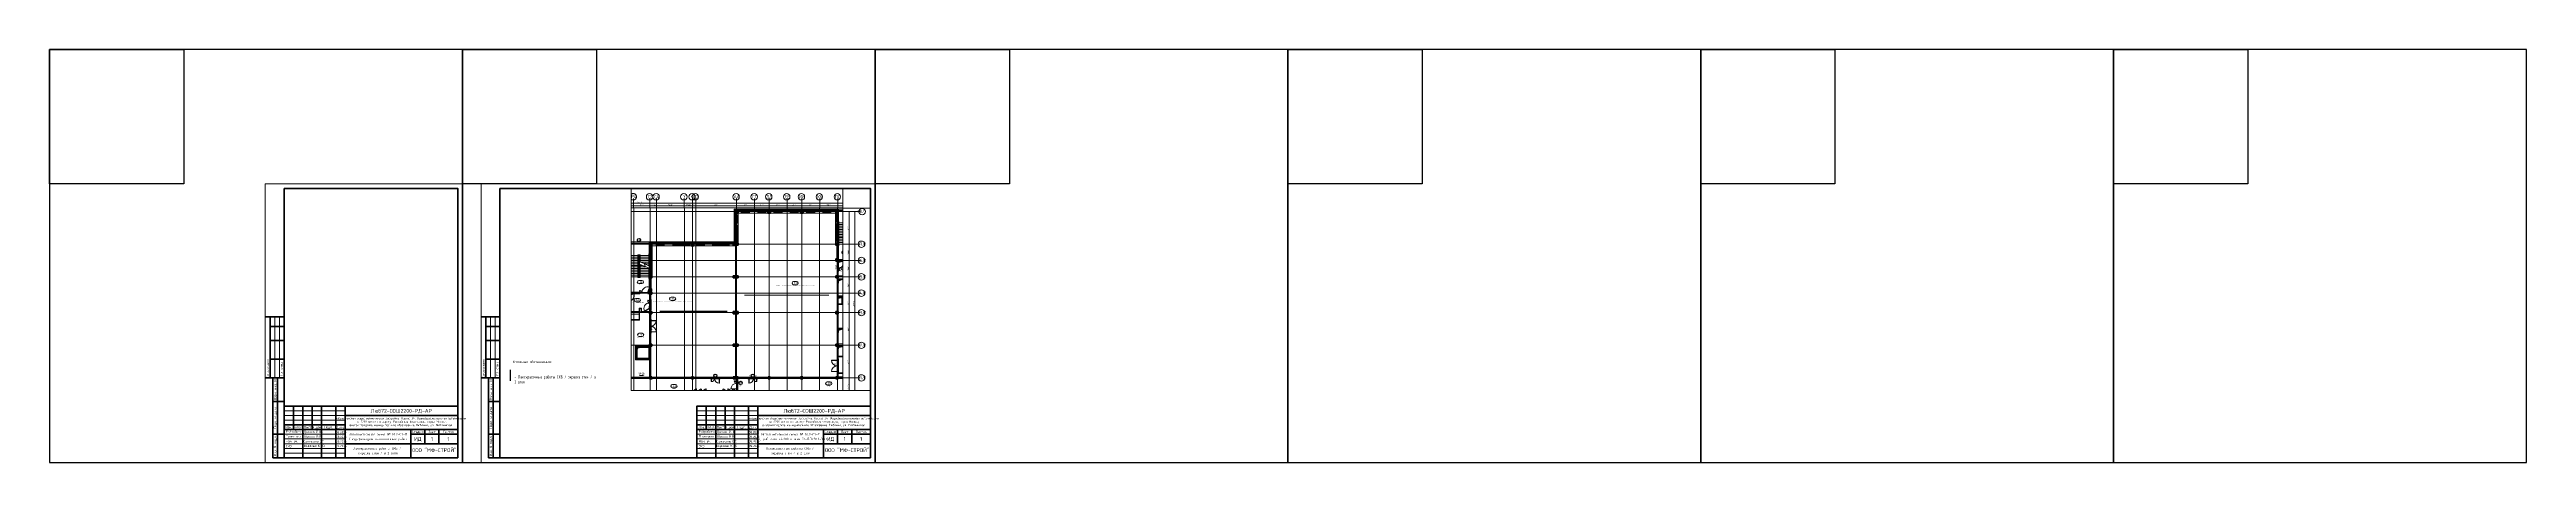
# Paper-space layout '10.2Кр8в' of a CAD drawing. Header units: millimetres. Extents: x -143 to 2497, y 0 to 440.
# The model-space entities are those that its viewports show. They can reach past a viewport. Long polylines and large blocks are cut down to what shows.
import ezdxf
from ezdxf.enums import TextEntityAlignment as Align

# ---------------------------------------------------------------- set-up
doc = ezdxf.new("R2018")
doc.units = ezdxf.units.MM
for name, pattern in [('CENTER2', [28.575, 19.05, -3.175, 3.175, -3.175]), ('DASHED', [19.05, 12.7, -6.35]), ('HIDDEN', [9.525, 6.35, -3.175]), ('HIDDEN2', [4.7625, 3.175, -1.5875])]:
    doc.linetypes.add(name, pattern=pattern)
doc.layers.get('0').update_dxf_attribs({"color": 250})
doc.layers.get('Defpoints').update_dxf_attribs({"color": 250})
for name, color, linetype, lineweight in [('A-AREA', 250, 'Continuous', 15), ('A-Wall-Open', 250, 'Continuous', 5), ('A-Wall_Материал_Газоблок_Контур', 250, 'Continuous', 0), ('АР_Area', 250, 'Continuous', 5), ('АР_Витраж марка', 250, 'Continuous', 9), ('АР_Двери', 250, 'Continuous', 9), ('АР_Двери_витраж', 250, 'Continuous', 9), ('АР_Колонны', 250, 'Continuous', 35), ('АР_Окна', 250, 'Continuous', 5), ('АР_Отв. марка', 250, 'Continuous', 9), ('АР_Отопительные приборы', 250, 'HIDDEN2', 0), ('АР_площадь пом', 250, 'Continuous', 5), ('АР_Стены ЖБ', 250, 'Continuous', 35), ('АР_Стены кирпич', 250, 'Continuous', 20), ('АР_Стены ПЕНОблок', 250, 'Continuous', 20), ('АР_Тонкая', 250, 'Continuous', 5), ('АР_Утеплитель', 250, 'Continuous', 0), ('АР_Ф_ЛК', 250, 'Continuous', 5), ('АР_Штриховка', 250, 'Continuous', 0), ('Двери кабины', 250, 'Continuous', 0), ('Зашивка радиаторов тип 5 (спорт желтый)', 250, 'Continuous', 0), ('Зашивки ГКЛ на всю высоту', 250, 'Continuous', 0), ('КМ_Фахверки', 250, 'Continuous', 80), ('ОВ_Кондиционирование', 250, 'Continuous', 5), ('ОВ_Отопление', 250, 'Continuous', 0), ('ОВ_Шахты', 250, 'Continuous', 5), ('РД_Оси_100', 250, 'Continuous', 0), ('РД_Оси_размер', 250, 'Continuous', 0), ('РД_проем_инж перемыч_фахверк', 250, 'Continuous', 18), ('СС_Отверстия', 250, 'Continuous', 9), ('ТХ_Оборудование', 250, 'Continuous', 9)]:
    doc.layers.add(name, color=color, linetype=linetype, lineweight=lineweight)
for name, color, linetype, lineweight, plot in [('АР_Делит', 250, 'Continuous', 0, False), ('РД_Витраж_проем', 250, 'Continuous', 0, False), ('РД_Проем', 250, 'Continuous', 0, False), ('РД_проем_инж перемыч_подсчет', 250, 'Continuous', 30, False)]:
    doc.layers.add(name, color=color, linetype=linetype, lineweight=lineweight, plot=plot)
for name, color, linetype in [('РД_Витраж_вн', 250, 'Continuous'), ('РД_Перемычка инж проемов', 250, 'Continuous'), ('Условные обозначения', 90, 'Continuous')]:
    doc.layers.add(name, color=color, linetype=linetype)
doc.styles.add('Arial0', font='arial.ttf')
doc.styles.add('Arial_09', font='ARIALN.TTF', dxfattribs={"width": 0.9})
doc.styles.get("Standard").update_dxf_attribs({"font": 'arial.ttf'})
doc.styles.add('style1', font='ARIALN.TTF')
doc.styles.add('ккк', font='isocpeur.ttf', dxfattribs={"width": 0.85, "oblique": 15})
doc.styles.add('СПДС', font='isocpeur.ttf', dxfattribs={"width": 0.9, "height": 450})
doc.dimstyles.new('Dim100_ареал', dxfattribs={"dimscale": 100, "dimtxt": 2.5, "dimasz": 1, "dimexe": 1, "dimexo": 1, "dimgap": 0.5, "dimtad": 1, "dimzin": 12, "dimdsep": 46, "dimtxsty": 'style1', "dimblk": 'ARCHTICK', "dimcen": 1, "dimdle": 1, "dimclrd": 256, "dimclre": 256, "dimaunit": 1, "dimadec": 0, "dimazin": 3, "dimtfac": 1, "dimtmove": 1, "dimatfit": 3, "dimldrblk": 'OPEN30', "dimfxl": 2, "dimfxlon": 1, "dimtolj": 1, "dimtzin": 0, "dimlwd": 9, "dimlwe": 9, "dimarcsym": 0})
pattern_1 = [(45, (8883.4, 13229.69), (-112.2532, 112.2532), []), (45, (8995.66, 13229.69), (-112.2532, 112.2532), [198.4375, -39.6875, 0, -39.6875])]
pattern_2 = [(45, (8883.4, 13229.69), (-67.35192, 67.35192), []), (135, (8883.4, 13229.69), (-67.35192, -67.35192), [])]
pattern_3 = [(0, (8883.4027, 13229.6861), (0, 1), [])]
pattern_4 = [(95, (8883.4, 13229.69), (140.09465, 117.55338), [19.05, -209.55]), (40, (8883.4, 13229.69), (-160.01845, 110.17673), [15.24, -167.64058]), (145.45144, (8895.08, 13239.48), (-19.9238, 227.7301), [16.19, -178.09024]), (91.1842, (8847.48, 13265.6), (221.41024, 161.9534), [28.575, -314.325]), (141.63556, (8865.93, 13279.1), (-7.0866, 342.82676), [24.285, -267.1356]), (36.18415, (8847.48, 13265.6), (-7.0866, 342.82676), [22.85997, -251.45973]), (66, (8874.42, 13274.59), (179.51998, 34.89515), [19.05, -209.55]), (11, (8874.42, 13274.59), (-86.53993, 173.9412), [15.24, -167.64]), (116.45145, (8889.38, 13277.5), (92.98005, 208.83634), [16.19, -178.08994]), (82.5, (8883.4, 13229.686), (-57.60547, 61.973414), [0, -165.608, 0, -170.18, 0, -168.275]), (52.5, (8883.4, 13229.69), (-23.589727, 118.087), [0, -97.028, 0, -161.798, 0, -64.135]), (12.5, (8843.35, 13189.634), (99.927863, 91.826196), [0, -63.5, 0, -198.12, 0, -262.89]), (2.5, (8825.39, 13171.67), (86.7639, 122.72239), [0, -82.55, 0, -131.572, 0, -186.69])]
pattern_5 = [(45, (8883.4, 13229.69), (-168.3798, 168.3798), []), (45, (8995.66, 13229.69), (-168.3798, 168.3798), [])]
pattern_6 = [(45, (8883.4, 13229.69), (-168.3798, 168.3798), []), (45, (8995.66, 13229.69), (-168.3798, 168.3798), [])]
pattern_7 = [(45, (8883.4, 13229.69), (-168.3798, 168.3798), []), (45, (8995.66, 13229.69), (-168.3798, 168.3798), [])]
pattern_8 = [(95, (8883.4, 13229.69), (140.09465, 117.55338), [19.05, -209.55]), (40, (8883.4, 13229.69), (-160.01845, 110.17673), [15.24, -167.64058]), (145.45144, (8895.08, 13239.48), (-19.9238, 227.7301), [16.19, -178.09024]), (91.1842, (8847.48, 13265.6), (221.41024, 161.9534), [28.575, -314.325]), (141.63556, (8865.93, 13279.1), (-7.0866, 342.82676), [24.285, -267.1356]), (36.18415, (8847.48, 13265.6), (-7.0866, 342.82676), [22.85997, -251.45973]), (66, (8874.42, 13274.59), (179.51998, 34.89515), [19.05, -209.55]), (11, (8874.42, 13274.59), (-86.53993, 173.9412), [15.24, -167.64]), (116.45145, (8889.38, 13277.5), (92.98005, 208.83634), [16.19, -178.08994]), (82.5, (8883.4, 13229.686), (-57.60547, 61.973414), [0, -165.608, 0, -170.18, 0, -168.275]), (52.5, (8883.4, 13229.69), (-23.58973, 118.087), [0, -97.028, 0, -161.798, 0, -64.135]), (12.5, (8843.35, 13189.634), (99.927863, 91.826196), [0, -63.5, 0, -198.12, 0, -262.89]), (2.5, (8825.39, 13171.67), (86.7639, 122.72239), [0, -82.55, 0, -131.572, 0, -186.69])]
pattern_9 = [(95, (8883.4, 13229.69), (140.09465, 117.55338), [19.05, -209.55]), (40, (8883.4, 13229.69), (-160.01845, 110.17673), [15.24, -167.64058]), (145.45144, (8895.08, 13239.48), (-19.9238, 227.7301), [16.19, -178.09024]), (91.1842, (8847.48, 13265.6), (221.41024, 161.9534), [28.575, -314.325]), (141.63556, (8865.93, 13279.1), (-7.0866, 342.82676), [24.285, -267.1356]), (36.18415, (8847.48, 13265.6), (-7.0866, 342.82676), [22.85997, -251.45973]), (66, (8874.42, 13274.59), (179.51998, 34.89515), [19.05, -209.55]), (11, (8874.42, 13274.59), (-86.53993, 173.9412), [15.24, -167.64]), (116.45145, (8889.38, 13277.5), (92.98005, 208.83634), [16.19, -178.08994]), (82.5, (8883.4, 13229.686), (-57.60547, 61.973414), [0, -165.608, 0, -170.18, 0, -168.275]), (52.5, (8883.4, 13229.69), (-23.58973, 118.087), [0, -97.028, 0, -161.798, 0, -64.135]), (12.5, (8843.35, 13189.634), (99.927863, 91.826196), [0, -63.5, 0, -198.12, 0, -262.89]), (2.5, (8825.39, 13171.67), (86.7639, 122.72239), [0, -82.55, 0, -131.572, 0, -186.69])]
pattern_10 = [(45, (8883.4, 13229.69), (-56.1266, 56.1266), [])]
pattern_11 = [(45, (8883.4, 13229.69), (-56.1266, 56.1266), [])]

# ---------------------------------------------------------------- blocks, each defined once
blk = doc.blocks.new('*U978')
at = {"color": 4}
blk.add_lwpolyline([(-220, -220), (220, -220), (220, 220), (-220, 220)], close=True, dxfattribs=at)
at = {"color": 3}
blk.add_lwpolyline([(-220, 220), (-77, 220), (-77, 77), (-220, 77)], close=True, dxfattribs=at)
blk = doc.blocks.new('*U979')
at = {"color": 0, "linetype": 'ByBlock', "lineweight": -2, "transparency": 16777216}
for p in [(0, 0), (440, 0), (880, 0), (1320, 0), (1760, 0), (2200, 0)]:
    blk.add_blockref('*U978', p, dxfattribs=at)
blk = doc.blocks.new('*U1401')
at = {"lineweight": 0}
blk.add_lwpolyline([(-205, -5), (5, -5), (5, 292), (-205, 292)], close=True, dxfattribs=at)
at = {"color": 0, "linetype": 'Continuous', "lineweight": 50}
blk.add_lwpolyline([(-185, 287), (0, 287), (0, 0), (-185, 0)], close=True, dxfattribs=at)
at = {"lineweight": 35}
for points in [[(-185, 150), (-205, 150)], [(-200, 85), (-200, 150)], [(-185, 140), (-200, 140)], [(-185, 125), (-200, 125)], [(-185, 85), (-205, 85)], [(-185, 105), (-200, 105)], [(-185, 85), (-197, 85), (-197, 0), (-185, 0)], [(-192, 0), (-192, 85)], [(-185, 60), (-197, 60)], [(-175, 55), (-175, 30)], [(-165, 55), (-165, 0)], [(-155, 55), (-155, 30)], [(-145, 55), (-145, 0)], [(-130, 55), (-130, 0)], [(-120, 55), (-120, 0)], [(-185, 35), (-120, 35)], [(-185, 30), (0, 30)], [(-120, 45), (0, 45)], [(-50, 30), (-50, 0)], [(-35, 30), (-35, 15)], [(-20, 30), (-20, 15)], [(-185, 25), (-197, 25)], [(-120, 15), (0, 15)], [(-50, 25), (0, 25)]]:
    blk.add_lwpolyline(points, dxfattribs=at)
at = {"lineweight": 18}
for points in [[(-195, 85), (-195, 150)], [(-190, 85), (-190, 150)], [(-185, 50), (-120, 50)], [(-185, 45), (-120, 45)], [(-185, 40), (-120, 40)], [(-185, 25), (-120, 25)], [(-185, 20), (-120, 20)], [(-185, 15), (-120, 15)], [(-185, 10), (-120, 10)], [(-185, 5), (-120, 5)]]:
    blk.add_lwpolyline(points, dxfattribs=at)
at = {"lineweight": 35}
blk.add_lwpolyline([(-185, 0), (0, 0), (0, 55), (-185, 55)], close=True, dxfattribs=at)
at = {"lineweight": 0}
blk.add_lwpolyline([(0, -5), (5, -5), (5, 0)], dxfattribs=at)
at = {"lineweight": -2, "char_height": 2.5, "attachment_point": 5, "rotation": 90, "style": 'СПДС'}
for s, insert, width in [('Согласовано', (-202.5, 95), 19.991), ('Взам. инв. N', (-194.5, 72.5), 24.991), ('Гл. спец.', (-187.5, 95), 19.991), ('Подл. и дата', (-194.5, 42.5), 34.991), ('Инв. N подл.', (-194.5, 12.5), 24.991)]:
    blk.add_mtext(s, dxfattribs=dict(at, insert=insert, width=width))
at = {"lineweight": -2, "char_height": 2.5, "style": 'СПДС'}
for s, insert, width, attachment_point in [('Разработал', (-183.1, 27.5), 17.953, 4), ('Изм.', (-180, 32.5), 10, 5), ('Кол.уч.', (-170, 32.5), 10, 5), ('Лист', (-160, 32.5), 10, 5), ('N док.', (-150, 32.5), 10, 5), ('Подп.', (-137.5, 32.5), 15, 5), ('Дата', (-125, 32.5), 10, 5), ('Стадия', (-42.5, 27.5), 15, 5), ('Лист', (-27.5, 27.5), 15, 5), ('Листов', (-10, 27.5), 20, 5), ('СКО', (-183.1, 12.3), 17.953, 4), ('Проверил', (-183.1, 22.5), 17.953, 4), ('Нач. уч.', (-183.1, 17.3), 17.953, 4), ('{\\T0.9;Саломатов С.Г.}', (-164.2, 17.5), 18.77, 4), ('{\\T0.9;Борисово К. Ю.}', (-164.2, 12.5), 18.77, 4)]:
    blk.add_mtext(s, dxfattribs=dict(at, insert=insert, width=width, attachment_point=attachment_point))
at = {"insert": (-119.3, 43.2), "char_height": 2.2, "attachment_point": 1, "style": 'СПДС'}
blk.add_mtext_dynamic_manual_height_columns('\\pxqc;«Комплексная общественно-жилая застройка. Корпус 34. Общеобразовательная организация на 2200 мест» по адресу: Российская Федерация, город Москва, \\Pвнутригородское муниципальное образование Люблино, ул. Люблинская.', width=118.293, gutter_width=0, heights=[12.8], dxfattribs=at)
at = {"lineweight": 30, "width": 0.9, "flags": 104}
blk.add_attdef('ШАПКА', text='', height=3, dxfattribs=at).set_placement((-135, 281), align=Align.MIDDLE_CENTER)
at = {"style": 'СПДС'}
for tag, p in [('РАЗРАБОТЧИК', (-164, 27.5)), ('РУК.ГРУППЫ', (-164, 22.5))]:
    blk.add_attdef(tag, text='', height=2.5, dxfattribs=at).set_placement(p, align=Align.MIDDLE_LEFT)
at = {"style": 'СПДС', "width": 0.9}
for tag, p in [('ДАТА1', (-129.7, 26.1)), ('ДАТА2', (-129.6, 21.4)), ('ДАТА3', (-129.6, 16.4)), ('ДАТА4', (-129.6, 11.4))]:
    blk.add_attdef(tag, p, '', height=2.3, dxfattribs=at)
at = {"style": 'СПДС'}
for tag, height, p in [('ШИФР_ПРОЕКТА', 4, (-60, 50)), ('НАИМЕНОВАНИЕ_ОБЪЕКТА2', 2.5, (-85, 20)), ('НАИМЕНОВАНИЕ_ЧЕРТЕЖА2', 2.5, (-85, 5)), ('НАИМЕНОВАНИЕ_ЧЕРТЕЖА1', 2.5, (-85, 10)), ('НАИМЕНОВАНИЕ_ОБЪЕКТА', 2.5, (-85, 25)), ('ОРГАНИЗАЦИЯ_РАЗРАБОТЧИК1', 4, (-25, 8.1)), ('СТАДИЯ', 4, (-42.5, 20)), ('ЛИСТ_первый', 4, (-27.5, 20)), ('ЛИСТОВ', 4, (-10, 20))]:
    blk.add_attdef(tag, text='', height=height, dxfattribs=at).set_placement(p, align=Align.MIDDLE_CENTER)
blk = doc.blocks.new('*U1402')
at = {"lineweight": 0}
blk.add_lwpolyline([(-415, -5), (5, -5), (5, 292), (-415, 292)], close=True, dxfattribs=at)
at = {"color": 0, "linetype": 'Continuous', "lineweight": 50}
blk.add_lwpolyline([(-395, 287), (0, 287), (0, 0), (-395, 0)], close=True, dxfattribs=at)
at = {"lineweight": 35}
for points in [[(-395, 150), (-415, 150)], [(-410, 85), (-410, 150)], [(-395, 140), (-410, 140)], [(-395, 125), (-410, 125)], [(-395, 85), (-415, 85)], [(-395, 105), (-410, 105)], [(-395, 85), (-407, 85), (-407, 0), (-395, 0)], [(-402, 0), (-402, 85)], [(-395, 60), (-407, 60)], [(-175, 55), (-175, 30)], [(-165, 55), (-165, 0)], [(-155, 55), (-155, 30)], [(-145, 55), (-145, 0)], [(-130, 55), (-130, 0)], [(-120, 55), (-120, 0)], [(-185, 35), (-120, 35)], [(-185, 30), (0, 30)], [(-120, 45), (0, 45)], [(-50, 30), (-50, 0)], [(-35, 30), (-35, 15)], [(-20, 30), (-20, 15)], [(-395, 25), (-407, 25)], [(-120, 15), (0, 15)], [(-50, 25), (0, 25)]]:
    blk.add_lwpolyline(points, dxfattribs=at)
at = {"lineweight": 18}
for points in [[(-405, 85), (-405, 150)], [(-400, 85), (-400, 150)], [(-185, 50), (-120, 50)], [(-185, 45), (-120, 45)], [(-185, 40), (-120, 40)], [(-185, 25), (-120, 25)], [(-185, 20), (-120, 20)], [(-185, 15), (-120, 15)], [(-185, 10), (-120, 10)], [(-185, 5), (-120, 5)]]:
    blk.add_lwpolyline(points, dxfattribs=at)
at = {"lineweight": 35}
blk.add_lwpolyline([(-185, 0), (0, 0), (0, 55), (-185, 55)], close=True, dxfattribs=at)
at = {"lineweight": 0}
blk.add_lwpolyline([(0, -5), (5, -5), (5, 0)], dxfattribs=at)
at = {"lineweight": -2, "char_height": 2.5, "attachment_point": 5, "rotation": 90, "style": 'СПДС'}
for s, insert, width in [('Согласовано', (-412.5, 95), 19.991), ('Взам. инв. N', (-404.5, 72.5), 24.991), ('Гл. спец.', (-397.5, 95), 19.991), ('Подл. и дата', (-404.5, 42.5), 34.991), ('Инв. N подл.', (-404.5, 12.5), 24.991)]:
    blk.add_mtext(s, dxfattribs=dict(at, insert=insert, width=width))
at = {"lineweight": -2, "char_height": 2.5, "style": 'СПДС'}
for s, insert, width, attachment_point in [('Разработал', (-183.1, 27.5), 17.953, 4), ('Изм.', (-180, 32.5), 10, 5), ('Кол.уч.', (-170, 32.5), 10, 5), ('Лист', (-160, 32.5), 10, 5), ('N док.', (-150, 32.5), 10, 5), ('Подп.', (-137.5, 32.5), 15, 5), ('Дата', (-125, 32.5), 10, 5), ('Стадия', (-42.5, 27.5), 15, 5), ('Лист', (-27.5, 27.5), 15, 5), ('Листов', (-10, 27.5), 20, 5), ('СКО', (-183.1, 12.3), 17.953, 4), ('Проверил', (-183.1, 22.5), 17.953, 4), ('Нач. уч.', (-183.1, 17.3), 17.953, 4), ('{\\T0.9;Саломатов С.Г.}', (-164.2, 17.5), 18.77, 4), ('{\\T0.9;Борисово К. Ю.}', (-164.2, 12.5), 18.77, 4)]:
    blk.add_mtext(s, dxfattribs=dict(at, insert=insert, width=width, attachment_point=attachment_point))
at = {"insert": (-119.3, 43.2), "char_height": 2.2, "attachment_point": 1, "style": 'СПДС'}
blk.add_mtext_dynamic_manual_height_columns('\\pxqc;«Комплексная общественно-жилая застройка. Корпус 34. Общеобразовательная организация на 2200 мест» по адресу: Российская Федерация, город Москва, \\Pвнутригородское муниципальное образование Люблино, ул. Люблинская.', width=118.293, gutter_width=0, heights=[12.8], dxfattribs=at)
at = {"lineweight": 30, "width": 0.9, "flags": 104}
blk.add_attdef('ШАПКА', text='', height=3, dxfattribs=at).set_placement((-135, 281), align=Align.MIDDLE_CENTER)
at = {"style": 'СПДС'}
for tag, p in [('РАЗРАБОТЧИК', (-164, 27.5)), ('РУК.ГРУППЫ', (-164, 22.5))]:
    blk.add_attdef(tag, text='', height=2.5, dxfattribs=at).set_placement(p, align=Align.MIDDLE_LEFT)
at = {"style": 'СПДС', "width": 0.9}
for tag, p in [('ДАТА1', (-129.7, 26.1)), ('ДАТА2', (-129.6, 21.4)), ('ДАТА3', (-129.6, 16.4)), ('ДАТА4', (-129.6, 11.4))]:
    blk.add_attdef(tag, p, '', height=2.3, dxfattribs=at)
at = {"style": 'СПДС'}
for tag, height, p in [('ШИФР_ПРОЕКТА', 4, (-60, 50)), ('НАИМЕНОВАНИЕ_ОБЪЕКТА2', 2.5, (-85, 20)), ('НАИМЕНОВАНИЕ_ЧЕРТЕЖА2', 2.5, (-85, 5)), ('НАИМЕНОВАНИЕ_ЧЕРТЕЖА1', 2.5, (-85, 10)), ('НАИМЕНОВАНИЕ_ОБЪЕКТА', 2.5, (-85, 25)), ('ОРГАНИЗАЦИЯ_РАЗРАБОТЧИК1', 4, (-25, 8.1)), ('СТАДИЯ', 4, (-42.5, 20)), ('ЛИСТ_первый', 4, (-27.5, 20)), ('ЛИСТОВ', 4, (-10, 20))]:
    blk.add_attdef(tag, text='', height=height, dxfattribs=at).set_placement(p, align=Align.MIDDLE_CENTER)
blk = doc.blocks.new('A-iden')
at = {"linetype": 'Continuous', "lineweight": 5}
blk.add_circle((-0.7, -4.1), 5.89, dxfattribs=at)
at = {"color": 0, "linetype": 'Continuous', "lineweight": 20, "style": 'ккк', "width": 0.85}
blk.add_attdef('ID', text='', height=6, dxfattribs=at).set_placement((0.3, -3.9), align=Align.MIDDLE_CENTER)
blk = doc.blocks.new('_ArchTick')
at = {"color": 0, "linetype": 'ByBlock', "const_width": 0.15}
blk.add_lwpolyline([(-0.5, -0.5), (0.5, 0.5)], dxfattribs=at)
blk = doc.blocks.new('*D1455')
at = {"layer": 'Defpoints', "color": 0, "transparency": 16777216}
for p in [(116910, 104100), (116910, 100800), (117910, 104100)]:
    blk.add_point(p, dxfattribs=at)
at = {"layer": 'РД_Оси_размер', "lineweight": 9, "transparency": 16777216}
for p, q in [((117710, 104100), (118010, 104100)), ((117710, 100800), (118010, 100800)), ((117910, 100700), (117910, 104200))]:
    blk.add_line(p, q, dxfattribs=at)
at = {"layer": 'РД_Оси_размер', "lineweight": 9, "transparency": 16777216, "xscale": 100, "yscale": 100, "zscale": 100}
for p, rotation in [((117910, 104100), 90), ((117910, 100800), 270)]:
    blk.add_blockref('_ArchTick', p, dxfattribs=dict(at, rotation=rotation))
at = {"layer": 'РД_Оси_размер', "color": 0, "transparency": 16777216, "insert": (117732, 102450), "char_height": 250, "attachment_point": 5, "rotation": 90, "style": 'style1'}
blk.add_mtext('\\A1;3300', dxfattribs=at)
blk = doc.blocks.new('_Open30')
at = {"color": 0, "linetype": 'ByBlock', "lineweight": -2}
for p, q in [((-1, 0.3), (0, 0)), ((0, 0), (-1, -0.3)), ((0, 0), (-1, 0))]:
    blk.add_line(p, q, dxfattribs=at)
blk = doc.blocks.new('*D1456')
at = {"layer": 'Defpoints', "color": 0, "transparency": 16777216}
for p in [(116910, 110100), (117910, 110100), (116910, 104100)]:
    blk.add_point(p, dxfattribs=at)
at = {"layer": 'РД_Оси_размер', "lineweight": 9, "transparency": 16777216}
for p, q in [((117710, 110100), (118010, 110100)), ((117910, 104000), (117910, 110200)), ((117710, 104100), (118010, 104100))]:
    blk.add_line(p, q, dxfattribs=at)
at = {"layer": 'РД_Оси_размер', "lineweight": 9, "transparency": 16777216, "xscale": 100, "yscale": 100, "zscale": 100}
for p, rotation in [((117910, 110100), 90), ((117910, 104100), 270)]:
    blk.add_blockref('_ArchTick', p, dxfattribs=dict(at, rotation=rotation))
at = {"layer": 'РД_Оси_размер', "color": 0, "transparency": 16777216, "insert": (117732, 107100), "char_height": 250, "attachment_point": 5, "rotation": 90, "style": 'style1'}
blk.add_mtext('\\A1;6000', dxfattribs=at)
blk = doc.blocks.new('*D1457')
at = {"layer": 'Defpoints', "color": 0, "transparency": 16777216}
for p in [(116910, 116100), (117910, 116100), (116910, 110100)]:
    blk.add_point(p, dxfattribs=at)
at = {"layer": 'РД_Оси_размер', "lineweight": 9, "transparency": 16777216}
for p, q in [((117710, 116100), (118010, 116100)), ((117910, 110000), (117910, 116200)), ((117710, 110100), (118010, 110100))]:
    blk.add_line(p, q, dxfattribs=at)
at = {"layer": 'РД_Оси_размер', "lineweight": 9, "transparency": 16777216, "xscale": 100, "yscale": 100, "zscale": 100}
for p, rotation in [((117910, 116100), 90), ((117910, 110100), 270)]:
    blk.add_blockref('_ArchTick', p, dxfattribs=dict(at, rotation=rotation))
at = {"layer": 'РД_Оси_размер', "color": 0, "transparency": 16777216, "insert": (117732, 113100), "char_height": 250, "attachment_point": 5, "rotation": 90, "style": 'style1'}
blk.add_mtext('\\A1;6000', dxfattribs=at)
blk = doc.blocks.new('*D1458')
at = {"layer": 'Defpoints', "color": 0, "transparency": 16777216}
for p in [(116910, 119700), (117910, 119700), (116910, 116100)]:
    blk.add_point(p, dxfattribs=at)
at = {"layer": 'РД_Оси_размер', "lineweight": 9, "transparency": 16777216}
for p, q in [((117710, 119700), (118010, 119700)), ((117910, 116000), (117910, 119800)), ((117710, 116100), (118010, 116100))]:
    blk.add_line(p, q, dxfattribs=at)
at = {"layer": 'РД_Оси_размер', "lineweight": 9, "transparency": 16777216, "xscale": 100, "yscale": 100, "zscale": 100}
for p, rotation in [((117910, 119700), 90), ((117910, 116100), 270)]:
    blk.add_blockref('_ArchTick', p, dxfattribs=dict(at, rotation=rotation))
at = {"layer": 'РД_Оси_размер', "color": 0, "transparency": 16777216, "insert": (117732, 117900), "char_height": 250, "attachment_point": 5, "rotation": 90, "style": 'style1'}
blk.add_mtext('\\A1;3600', dxfattribs=at)
blk = doc.blocks.new('*D1459')
at = {"layer": 'Defpoints', "color": 0, "transparency": 16777216}
for p in [(116910, 122700), (116910, 119700), (117910, 122700)]:
    blk.add_point(p, dxfattribs=at)
at = {"layer": 'РД_Оси_размер', "lineweight": 9, "transparency": 16777216}
for p, q in [((117710, 122700), (118010, 122700)), ((117710, 119700), (118010, 119700)), ((117910, 119600), (117910, 122800))]:
    blk.add_line(p, q, dxfattribs=at)
at = {"layer": 'РД_Оси_размер', "lineweight": 9, "transparency": 16777216, "xscale": 100, "yscale": 100, "zscale": 100}
for p, rotation in [((117910, 122700), 90), ((117910, 119700), 270)]:
    blk.add_blockref('_ArchTick', p, dxfattribs=dict(at, rotation=rotation))
at = {"layer": 'РД_Оси_размер', "color": 0, "transparency": 16777216, "insert": (117732, 121200), "char_height": 250, "attachment_point": 5, "rotation": 90, "style": 'style1'}
blk.add_mtext('\\A1;3000', dxfattribs=at)
blk = doc.blocks.new('*D1460')
at = {"layer": 'Defpoints', "color": 0, "transparency": 16777216}
for p in [(116910, 125700), (117910, 125700), (116910, 122700)]:
    blk.add_point(p, dxfattribs=at)
at = {"layer": 'РД_Оси_размер', "lineweight": 9, "transparency": 16777216}
for p, q in [((117710, 125700), (118010, 125700)), ((117910, 122600), (117910, 125800)), ((117710, 122700), (118010, 122700))]:
    blk.add_line(p, q, dxfattribs=at)
at = {"layer": 'РД_Оси_размер', "lineweight": 9, "transparency": 16777216, "xscale": 100, "yscale": 100, "zscale": 100}
for p, rotation in [((117910, 125700), 90), ((117910, 122700), 270)]:
    blk.add_blockref('_ArchTick', p, dxfattribs=dict(at, rotation=rotation))
at = {"layer": 'РД_Оси_размер', "color": 0, "transparency": 16777216, "insert": (117732, 124200), "char_height": 250, "attachment_point": 5, "rotation": 90, "style": 'style1'}
blk.add_mtext('\\A1;3000', dxfattribs=at)
blk = doc.blocks.new('*D1461')
at = {"layer": 'Defpoints', "color": 0, "transparency": 16777216}
for p in [(116910, 128700), (117910, 128700), (116910, 125700)]:
    blk.add_point(p, dxfattribs=at)
at = {"layer": 'РД_Оси_размер', "lineweight": 9, "transparency": 16777216}
for p, q in [((117710, 128700), (118010, 128700)), ((117910, 125600), (117910, 128800)), ((117710, 125700), (118010, 125700))]:
    blk.add_line(p, q, dxfattribs=at)
at = {"layer": 'РД_Оси_размер', "lineweight": 9, "transparency": 16777216, "xscale": 100, "yscale": 100, "zscale": 100}
for p, rotation in [((117910, 128700), 90), ((117910, 125700), 270)]:
    blk.add_blockref('_ArchTick', p, dxfattribs=dict(at, rotation=rotation))
at = {"layer": 'РД_Оси_размер', "color": 0, "transparency": 16777216, "insert": (117732, 127200), "char_height": 250, "attachment_point": 5, "rotation": 90, "style": 'style1'}
blk.add_mtext('\\A1;3000', dxfattribs=at)
blk = doc.blocks.new('*D1462')
at = {"layer": 'Defpoints', "color": 0, "transparency": 16777216}
for p in [(116910, 134700), (117910, 134700), (116910, 128700)]:
    blk.add_point(p, dxfattribs=at)
at = {"layer": 'РД_Оси_размер', "lineweight": 9, "transparency": 16777216}
for p, q in [((117710, 134700), (118010, 134700)), ((117910, 128600), (117910, 134800)), ((117710, 128700), (118010, 128700))]:
    blk.add_line(p, q, dxfattribs=at)
at = {"layer": 'РД_Оси_размер', "lineweight": 9, "transparency": 16777216, "xscale": 100, "yscale": 100, "zscale": 100}
for p, rotation in [((117910, 134700), 90), ((117910, 128700), 270)]:
    blk.add_blockref('_ArchTick', p, dxfattribs=dict(at, rotation=rotation))
at = {"layer": 'РД_Оси_размер', "color": 0, "transparency": 16777216, "insert": (117732, 131700), "char_height": 250, "attachment_point": 5, "rotation": 90, "style": 'style1'}
blk.add_mtext('\\A1;6000', dxfattribs=at)
blk = doc.blocks.new('*D1463')
at = {"layer": 'Defpoints', "color": 0, "transparency": 16777216}
for p in [(116910, 134700), (118910, 134700), (116910, 100800)]:
    blk.add_point(p, dxfattribs=at)
at = {"layer": 'РД_Оси_размер', "lineweight": 9, "transparency": 16777216}
for p, q in [((118710, 134700), (119010, 134700)), ((118910, 100700), (118910, 134800)), ((118710, 100800), (119010, 100800))]:
    blk.add_line(p, q, dxfattribs=at)
at = {"layer": 'РД_Оси_размер', "lineweight": 9, "transparency": 16777216, "xscale": 100, "yscale": 100, "zscale": 100}
for p, rotation in [((118910, 134700), 90), ((118910, 100800), 270)]:
    blk.add_blockref('_ArchTick', p, dxfattribs=dict(at, rotation=rotation))
at = {"layer": 'РД_Оси_размер', "color": 0, "transparency": 16777216, "insert": (118732, 117750), "char_height": 250, "attachment_point": 5, "rotation": 90, "style": 'style1'}
blk.add_mtext('\\A1;33900', dxfattribs=at)
blk = doc.blocks.new('*D1465')
at = {"layer": 'Defpoints', "color": 0, "transparency": 16777216}
for p in [(37500, 137039), (73200, 139039), (73200, 137039)]:
    blk.add_point(p, dxfattribs=at)
at = {"layer": 'РД_Оси_размер', "lineweight": 9, "transparency": 16777216}
for p, q in [((37400, 139039), (73300, 139039)), ((37500, 138839), (37500, 139139)), ((73200, 138839), (73200, 139139))]:
    blk.add_line(p, q, dxfattribs=at)
at = {"layer": 'РД_Оси_размер', "lineweight": 9, "transparency": 16777216, "xscale": 100, "yscale": 100, "zscale": 100, "rotation": 180}
blk.add_blockref('_ArchTick', (37500, 139039), dxfattribs=at)
at = {"layer": 'РД_Оси_размер', "lineweight": 9, "transparency": 16777216, "xscale": 100, "yscale": 100, "zscale": 100}
blk.add_blockref('_ArchTick', (73200, 139039), dxfattribs=at)
at = {"layer": 'РД_Оси_размер', "color": 0, "transparency": 16777216, "insert": (55350, 139216), "char_height": 250, "attachment_point": 5, "style": 'style1'}
blk.add_mtext('\\A1;35700', dxfattribs=at)
blk = doc.blocks.new('*D47')
at = {"layer": 'Defpoints', "color": 0, "transparency": 16777216}
for p in [(73200, 137039), (114600, 139039), (114600, 137039)]:
    blk.add_point(p, dxfattribs=at)
at = {"layer": 'РД_Оси_размер', "color": 0, "lineweight": 5, "transparency": 16777216}
for p, q in [((73100, 139039), (114700, 139039)), ((73200, 138839), (73200, 139139)), ((114600, 138839), (114600, 139139))]:
    blk.add_line(p, q, dxfattribs=at)
at = {"layer": 'РД_Оси_размер', "color": 0, "lineweight": 5, "transparency": 16777216, "xscale": 100, "yscale": 100, "zscale": 100, "rotation": 180}
blk.add_blockref('_ArchTick', (73200, 139039), dxfattribs=at)
at = {"layer": 'РД_Оси_размер', "color": 0, "lineweight": 5, "transparency": 16777216, "xscale": 100, "yscale": 100, "zscale": 100}
blk.add_blockref('_ArchTick', (114600, 139039), dxfattribs=at)
at = {"layer": 'РД_Оси_размер', "color": 0, "transparency": 16777216, "insert": (93900, 139216), "char_height": 250, "attachment_point": 5, "style": 'style1'}
blk.add_mtext('\\A1;41400', dxfattribs=at)
blk = doc.blocks.new('*D1488')
at = {"layer": 'Defpoints', "color": 0, "transparency": 16777216}
for p in [(53100, 137039), (54300, 138539), (54300, 137039)]:
    blk.add_point(p, dxfattribs=at)
at = {"layer": 'РД_Оси_размер', "lineweight": 9, "transparency": 16777216}
for p, q in [((53000, 138539), (54400, 138539)), ((53100, 138339), (53100, 138639)), ((54300, 138339), (54300, 138639))]:
    blk.add_line(p, q, dxfattribs=at)
at = {"layer": 'РД_Оси_размер', "lineweight": 9, "transparency": 16777216, "xscale": 100, "yscale": 100, "zscale": 100, "rotation": 180}
blk.add_blockref('_ArchTick', (53100, 138539), dxfattribs=at)
at = {"layer": 'РД_Оси_размер', "lineweight": 9, "transparency": 16777216, "xscale": 100, "yscale": 100, "zscale": 100}
blk.add_blockref('_ArchTick', (54300, 138539), dxfattribs=at)
at = {"layer": 'РД_Оси_размер', "color": 0, "transparency": 16777216, "insert": (53700, 138716), "char_height": 250, "attachment_point": 5, "style": 'style1'}
blk.add_mtext('\\A1;1200', dxfattribs=at)
blk = doc.blocks.new('*D1489')
at = {"layer": 'Defpoints', "color": 0, "transparency": 16777216}
for p in [(54300, 137039), (57300, 138539), (57300, 137039)]:
    blk.add_point(p, dxfattribs=at)
at = {"layer": 'РД_Оси_размер', "lineweight": 9, "transparency": 16777216}
for p, q in [((54200, 138539), (57400, 138539)), ((54300, 138339), (54300, 138639)), ((57300, 138339), (57300, 138639))]:
    blk.add_line(p, q, dxfattribs=at)
at = {"layer": 'РД_Оси_размер', "lineweight": 9, "transparency": 16777216, "xscale": 100, "yscale": 100, "zscale": 100, "rotation": 180}
blk.add_blockref('_ArchTick', (54300, 138539), dxfattribs=at)
at = {"layer": 'РД_Оси_размер', "lineweight": 9, "transparency": 16777216, "xscale": 100, "yscale": 100, "zscale": 100}
blk.add_blockref('_ArchTick', (57300, 138539), dxfattribs=at)
at = {"layer": 'РД_Оси_размер', "color": 0, "transparency": 16777216, "insert": (55800, 138716), "char_height": 250, "attachment_point": 5, "style": 'style1'}
blk.add_mtext('\\A1;3000', dxfattribs=at)
blk = doc.blocks.new('*D1490')
at = {"layer": 'Defpoints', "color": 0, "transparency": 16777216}
for p in [(57300, 137039), (58500, 138539), (58500, 137039)]:
    blk.add_point(p, dxfattribs=at)
at = {"layer": 'РД_Оси_размер', "lineweight": 9, "transparency": 16777216}
for p, q in [((57200, 138539), (58600, 138539)), ((57300, 138339), (57300, 138639)), ((58500, 138339), (58500, 138639))]:
    blk.add_line(p, q, dxfattribs=at)
at = {"layer": 'РД_Оси_размер', "lineweight": 9, "transparency": 16777216, "xscale": 100, "yscale": 100, "zscale": 100, "rotation": 180}
blk.add_blockref('_ArchTick', (57300, 138539), dxfattribs=at)
at = {"layer": 'РД_Оси_размер', "lineweight": 9, "transparency": 16777216, "xscale": 100, "yscale": 100, "zscale": 100}
blk.add_blockref('_ArchTick', (58500, 138539), dxfattribs=at)
at = {"layer": 'РД_Оси_размер', "color": 0, "transparency": 16777216, "insert": (57900, 138716), "char_height": 250, "attachment_point": 5, "style": 'style1'}
blk.add_mtext('\\A1;1200', dxfattribs=at)
blk = doc.blocks.new('*D1491')
at = {"layer": 'Defpoints', "color": 0, "transparency": 16777216}
for p in [(58500, 137039), (63600, 138539), (63600, 137039)]:
    blk.add_point(p, dxfattribs=at)
at = {"layer": 'РД_Оси_размер', "lineweight": 9, "transparency": 16777216}
for p, q in [((58400, 138539), (63700, 138539)), ((58500, 138339), (58500, 138639)), ((63600, 138339), (63600, 138639))]:
    blk.add_line(p, q, dxfattribs=at)
at = {"layer": 'РД_Оси_размер', "lineweight": 9, "transparency": 16777216, "xscale": 100, "yscale": 100, "zscale": 100, "rotation": 180}
blk.add_blockref('_ArchTick', (58500, 138539), dxfattribs=at)
at = {"layer": 'РД_Оси_размер', "lineweight": 9, "transparency": 16777216, "xscale": 100, "yscale": 100, "zscale": 100}
blk.add_blockref('_ArchTick', (63600, 138539), dxfattribs=at)
at = {"layer": 'РД_Оси_размер', "color": 0, "transparency": 16777216, "insert": (61050, 138716), "char_height": 250, "attachment_point": 5, "style": 'style1'}
blk.add_mtext('\\A1;5100', dxfattribs=at)
blk = doc.blocks.new('*D1492')
at = {"layer": 'Defpoints', "color": 0, "transparency": 16777216}
for p in [(63600, 137039), (65100, 138539), (65100, 137039)]:
    blk.add_point(p, dxfattribs=at)
at = {"layer": 'РД_Оси_размер', "lineweight": 9, "transparency": 16777216}
for p, q in [((63500, 138539), (65200, 138539)), ((63600, 138339), (63600, 138639)), ((65100, 138339), (65100, 138639))]:
    blk.add_line(p, q, dxfattribs=at)
at = {"layer": 'РД_Оси_размер', "lineweight": 9, "transparency": 16777216, "xscale": 100, "yscale": 100, "zscale": 100, "rotation": 180}
blk.add_blockref('_ArchTick', (63600, 138539), dxfattribs=at)
at = {"layer": 'РД_Оси_размер', "lineweight": 9, "transparency": 16777216, "xscale": 100, "yscale": 100, "zscale": 100}
blk.add_blockref('_ArchTick', (65100, 138539), dxfattribs=at)
at = {"layer": 'РД_Оси_размер', "color": 0, "transparency": 16777216, "insert": (64350, 138716), "char_height": 250, "attachment_point": 5, "style": 'style1'}
blk.add_mtext('\\A1;1500', dxfattribs=at)
blk = doc.blocks.new('*D1493')
at = {"layer": 'Defpoints', "color": 0, "transparency": 16777216}
for p in [(65100, 137039), (65700, 138539), (65700, 137039)]:
    blk.add_point(p, dxfattribs=at)
at = {"layer": 'РД_Оси_размер', "lineweight": 9, "transparency": 16777216}
for p, q in [((65000, 138539), (65800, 138539)), ((65100, 138339), (65100, 138639)), ((65700, 138339), (65700, 138639))]:
    blk.add_line(p, q, dxfattribs=at)
at = {"layer": 'РД_Оси_размер', "lineweight": 9, "transparency": 16777216, "xscale": 100, "yscale": 100, "zscale": 100, "rotation": 180}
blk.add_blockref('_ArchTick', (65100, 138539), dxfattribs=at)
at = {"layer": 'РД_Оси_размер', "lineweight": 9, "transparency": 16777216, "xscale": 100, "yscale": 100, "zscale": 100}
blk.add_blockref('_ArchTick', (65700, 138539), dxfattribs=at)
at = {"layer": 'РД_Оси_размер', "color": 0, "transparency": 16777216, "insert": (65400, 138716), "char_height": 250, "attachment_point": 5, "style": 'style1'}
blk.add_mtext('\\A1;600', dxfattribs=at)
blk = doc.blocks.new('*D1494')
at = {"layer": 'Defpoints', "color": 0, "transparency": 16777216}
for p in [(65700, 137039), (73200, 138539), (73200, 137039)]:
    blk.add_point(p, dxfattribs=at)
at = {"layer": 'РД_Оси_размер', "lineweight": 9, "transparency": 16777216}
for p, q in [((65600, 138539), (73300, 138539)), ((65700, 138339), (65700, 138639)), ((73200, 138339), (73200, 138639))]:
    blk.add_line(p, q, dxfattribs=at)
at = {"layer": 'РД_Оси_размер', "lineweight": 9, "transparency": 16777216, "xscale": 100, "yscale": 100, "zscale": 100, "rotation": 180}
blk.add_blockref('_ArchTick', (65700, 138539), dxfattribs=at)
at = {"layer": 'РД_Оси_размер', "lineweight": 9, "transparency": 16777216, "xscale": 100, "yscale": 100, "zscale": 100}
blk.add_blockref('_ArchTick', (73200, 138539), dxfattribs=at)
at = {"layer": 'РД_Оси_размер', "color": 0, "transparency": 16777216, "insert": (69450, 138716), "char_height": 250, "attachment_point": 5, "style": 'style1'}
blk.add_mtext('\\A1;7500', dxfattribs=at)
blk = doc.blocks.new('*D1495')
at = {"layer": 'Defpoints', "color": 0, "transparency": 16777216}
for p in [(73200, 137039), (76500, 138539), (76500, 137039)]:
    blk.add_point(p, dxfattribs=at)
at = {"layer": 'РД_Оси_размер', "lineweight": 9, "transparency": 16777216}
for p, q in [((73100, 138539), (76600, 138539)), ((73200, 138339), (73200, 138639)), ((76500, 138339), (76500, 138639))]:
    blk.add_line(p, q, dxfattribs=at)
at = {"layer": 'РД_Оси_размер', "lineweight": 9, "transparency": 16777216, "xscale": 100, "yscale": 100, "zscale": 100, "rotation": 180}
blk.add_blockref('_ArchTick', (73200, 138539), dxfattribs=at)
at = {"layer": 'РД_Оси_размер', "lineweight": 9, "transparency": 16777216, "xscale": 100, "yscale": 100, "zscale": 100}
blk.add_blockref('_ArchTick', (76500, 138539), dxfattribs=at)
at = {"layer": 'РД_Оси_размер', "color": 0, "transparency": 16777216, "insert": (74850, 138716), "char_height": 250, "attachment_point": 5, "style": 'style1'}
blk.add_mtext('\\A1;3300', dxfattribs=at)
blk = doc.blocks.new('*D1496')
at = {"layer": 'Defpoints', "color": 0, "transparency": 16777216}
for p in [(76500, 137039), (79200, 138539), (79200, 137039)]:
    blk.add_point(p, dxfattribs=at)
at = {"layer": 'РД_Оси_размер', "lineweight": 9, "transparency": 16777216}
for p, q in [((76400, 138539), (79300, 138539)), ((76500, 138339), (76500, 138639)), ((79200, 138339), (79200, 138639))]:
    blk.add_line(p, q, dxfattribs=at)
at = {"layer": 'РД_Оси_размер', "lineweight": 9, "transparency": 16777216, "xscale": 100, "yscale": 100, "zscale": 100, "rotation": 180}
blk.add_blockref('_ArchTick', (76500, 138539), dxfattribs=at)
at = {"layer": 'РД_Оси_размер', "lineweight": 9, "transparency": 16777216, "xscale": 100, "yscale": 100, "zscale": 100}
blk.add_blockref('_ArchTick', (79200, 138539), dxfattribs=at)
at = {"layer": 'РД_Оси_размер', "color": 0, "transparency": 16777216, "insert": (77850, 138716), "char_height": 250, "attachment_point": 5, "style": 'style1'}
blk.add_mtext('\\A1;2700', dxfattribs=at)
blk = doc.blocks.new('*D1497')
at = {"layer": 'Defpoints', "color": 0, "transparency": 16777216}
for p in [(79200, 137039), (82500, 138539), (82500, 137039)]:
    blk.add_point(p, dxfattribs=at)
at = {"layer": 'РД_Оси_размер', "lineweight": 9, "transparency": 16777216}
for p, q in [((79100, 138539), (82600, 138539)), ((79200, 138339), (79200, 138639)), ((82500, 138339), (82500, 138639))]:
    blk.add_line(p, q, dxfattribs=at)
at = {"layer": 'РД_Оси_размер', "lineweight": 9, "transparency": 16777216, "xscale": 100, "yscale": 100, "zscale": 100, "rotation": 180}
blk.add_blockref('_ArchTick', (79200, 138539), dxfattribs=at)
at = {"layer": 'РД_Оси_размер', "lineweight": 9, "transparency": 16777216, "xscale": 100, "yscale": 100, "zscale": 100}
blk.add_blockref('_ArchTick', (82500, 138539), dxfattribs=at)
at = {"layer": 'РД_Оси_размер', "color": 0, "transparency": 16777216, "insert": (80850, 138716), "char_height": 250, "attachment_point": 5, "style": 'style1'}
blk.add_mtext('\\A1;3300', dxfattribs=at)
blk = doc.blocks.new('*D1498')
at = {"layer": 'Defpoints', "color": 0, "transparency": 16777216}
for p in [(82500, 137039), (85200, 138539), (85200, 137039)]:
    blk.add_point(p, dxfattribs=at)
at = {"layer": 'РД_Оси_размер', "lineweight": 9, "transparency": 16777216}
for p, q in [((82400, 138539), (85300, 138539)), ((82500, 138339), (82500, 138639)), ((85200, 138339), (85200, 138639))]:
    blk.add_line(p, q, dxfattribs=at)
at = {"layer": 'РД_Оси_размер', "lineweight": 9, "transparency": 16777216, "xscale": 100, "yscale": 100, "zscale": 100, "rotation": 180}
blk.add_blockref('_ArchTick', (82500, 138539), dxfattribs=at)
at = {"layer": 'РД_Оси_размер', "lineweight": 9, "transparency": 16777216, "xscale": 100, "yscale": 100, "zscale": 100}
blk.add_blockref('_ArchTick', (85200, 138539), dxfattribs=at)
at = {"layer": 'РД_Оси_размер', "color": 0, "transparency": 16777216, "insert": (83850, 138716), "char_height": 250, "attachment_point": 5, "style": 'style1'}
blk.add_mtext('\\A1;2700', dxfattribs=at)
blk = doc.blocks.new('*D1499')
at = {"layer": 'Defpoints', "color": 0, "transparency": 16777216}
for p in [(85200, 137039), (88500, 138539), (88500, 137039)]:
    blk.add_point(p, dxfattribs=at)
at = {"layer": 'РД_Оси_размер', "lineweight": 9, "transparency": 16777216}
for p, q in [((85100, 138539), (88600, 138539)), ((85200, 138339), (85200, 138639)), ((88500, 138339), (88500, 138639))]:
    blk.add_line(p, q, dxfattribs=at)
at = {"layer": 'РД_Оси_размер', "lineweight": 9, "transparency": 16777216, "xscale": 100, "yscale": 100, "zscale": 100, "rotation": 180}
blk.add_blockref('_ArchTick', (85200, 138539), dxfattribs=at)
at = {"layer": 'РД_Оси_размер', "lineweight": 9, "transparency": 16777216, "xscale": 100, "yscale": 100, "zscale": 100}
blk.add_blockref('_ArchTick', (88500, 138539), dxfattribs=at)
at = {"layer": 'РД_Оси_размер', "color": 0, "transparency": 16777216, "insert": (86850, 138716), "char_height": 250, "attachment_point": 5, "style": 'style1'}
blk.add_mtext('\\A1;3300', dxfattribs=at)
blk = doc.blocks.new('*D1500')
at = {"layer": 'Defpoints', "color": 0, "transparency": 16777216}
for p in [(88500, 137039), (91800, 138539), (91800, 137039)]:
    blk.add_point(p, dxfattribs=at)
at = {"layer": 'РД_Оси_размер', "lineweight": 9, "transparency": 16777216}
for p, q in [((88400, 138539), (91900, 138539)), ((88500, 138339), (88500, 138639)), ((91800, 138339), (91800, 138639))]:
    blk.add_line(p, q, dxfattribs=at)
at = {"layer": 'РД_Оси_размер', "lineweight": 9, "transparency": 16777216, "xscale": 100, "yscale": 100, "zscale": 100, "rotation": 180}
blk.add_blockref('_ArchTick', (88500, 138539), dxfattribs=at)
at = {"layer": 'РД_Оси_размер', "lineweight": 9, "transparency": 16777216, "xscale": 100, "yscale": 100, "zscale": 100}
blk.add_blockref('_ArchTick', (91800, 138539), dxfattribs=at)
at = {"layer": 'РД_Оси_размер', "color": 0, "transparency": 16777216, "insert": (90150, 138716), "char_height": 250, "attachment_point": 5, "style": 'style1'}
blk.add_mtext('\\A1;3300', dxfattribs=at)
blk = doc.blocks.new('*D1501')
at = {"layer": 'Defpoints', "color": 0, "transparency": 16777216}
for p in [(91800, 137039), (94500, 138539), (94500, 137039)]:
    blk.add_point(p, dxfattribs=at)
at = {"layer": 'РД_Оси_размер', "lineweight": 9, "transparency": 16777216}
for p, q in [((91700, 138539), (94600, 138539)), ((91800, 138339), (91800, 138639)), ((94500, 138339), (94500, 138639))]:
    blk.add_line(p, q, dxfattribs=at)
at = {"layer": 'РД_Оси_размер', "lineweight": 9, "transparency": 16777216, "xscale": 100, "yscale": 100, "zscale": 100, "rotation": 180}
blk.add_blockref('_ArchTick', (91800, 138539), dxfattribs=at)
at = {"layer": 'РД_Оси_размер', "lineweight": 9, "transparency": 16777216, "xscale": 100, "yscale": 100, "zscale": 100}
blk.add_blockref('_ArchTick', (94500, 138539), dxfattribs=at)
at = {"layer": 'РД_Оси_размер', "color": 0, "transparency": 16777216, "insert": (93150, 138716), "char_height": 250, "attachment_point": 5, "style": 'style1'}
blk.add_mtext('\\A1;2700', dxfattribs=at)
blk = doc.blocks.new('otv')
at = {"linetype": 'Continuous'}
blk.add_lwpolyline([(0, -1), (0, 0), (1, 0), (1, -1)], close=True, dxfattribs=at)
blk.add_solid([(0, -1), (0, 0), (0.13, -0.14), (1, 0)], dxfattribs=at)
blk = doc.blocks.new('otv_в_стене')
at = {"linetype": 'Continuous'}
blk.add_lwpolyline([(0, -1), (0, 0), (1, 0), (1, -1)], close=True, dxfattribs=at)
blk.add_solid([(0, -1), (0, 0), (0.5, -0.5), (1, 0)], dxfattribs=at)
blk = doc.blocks.new('MOK-МаркаПом_овал_ареал')
for p, q in [((-2.7, 3), (2.8, 3)), ((-2.7, -3), (2.8, -3))]:
    blk.add_line(p, q)
for centre, radius, start, end in [((-2.7, 0), 3, 90, 270), ((-3.7, 0), 3.5, 0, 0.001), ((2.8, 0), 3, 270, 90)]:
    blk.add_arc(centre, radius, start, end)
at = {"color": 0, "style": 'style1'}
blk.add_attdef('АР-ПОМЕЩЕНИЕ:НОМЕР', text='', height=3.5, dxfattribs=at).set_placement((0, 0), align=Align.MIDDLE)
at = {"layer": 'Defpoints', "color": 2, "style": 'style1'}
blk.add_attdef('АР-ПОМЕЩЕНИЕ:НАИМЕНОВАНИЕ', text='', height=1, dxfattribs=at).set_placement((-0.1, -4.8), align=Align.MIDDLE)
blk = doc.blocks.new('MOK-МаркаПом_овал_ареал_5ц')
for p, q in [((-4.2, 3), (4.3, 3)), ((-4.2, -3), (4.3, -3))]:
    blk.add_line(p, q)
for centre, radius, start, end in [((-4.2, 0), 3, 90, 270), ((-3.7, 0), 3.5, 0, 0.001), ((4.3, 0), 3, 270, 90)]:
    blk.add_arc(centre, radius, start, end)
at = {"color": 0, "style": 'style1'}
blk.add_attdef('АР-ПОМЕЩЕНИЕ:НОМЕР', text='', height=3.5, dxfattribs=at).set_placement((0, 0), align=Align.MIDDLE)
at = {"layer": 'Defpoints', "color": 2, "style": 'style1'}
blk.add_attdef('АР-ПОМЕЩЕНИЕ:НАИМЕНОВАНИЕ', text='', height=1, dxfattribs=at).set_placement((-0.1, -4.8), align=Align.MIDDLE)
blk = doc.blocks.new('MOK-МаркаПомещения1')
at = {"layer": 'A-AREA', "color": 0}
blk.add_line((-3.7, -1.9), (3.6, -1.9), dxfattribs=at)
at = {"layer": 'A-AREA', "color": 0, "style": 'style1'}
blk.add_attdef('АР-ПОМЕЩЕНИЕ:ПЛОЩАДЬ', text='', height=3, dxfattribs=at).set_placement((0, 0), align=Align.MIDDLE)
at = {"layer": 'Defpoints', "style": 'style1', "flags": 8}
blk.add_attdef('АР-ПОМЕЩЕНИЕ:НАИМЕНОВАНИЕ', text='', height=1, dxfattribs=at).set_placement((0, 3), align=Align.MIDDLE)
blk = doc.blocks.new('MOK-МаркаПроема инж.')
blk.add_line((-1.3, -1.8), (1.8, -1.8))
at = {"color": 0, "style": 'Arial0', "width": 0.7}
blk.add_attdef('АР-ПРОЕМ:Коробка', text='', height=2.5, dxfattribs=at).set_placement((0, 0), align=Align.MIDDLE)
blk = doc.blocks.new('МаркаВитража1')
at = {"layer": 'Defpoints'}
blk.add_circle((0, 0), 3, dxfattribs=at)
at = {"color": 0, "linetype": 'ByBlock', "lineweight": -2, "style": 'Arial_09', "width": 0.9}
blk.add_attdef('АР-ОКНО:НАИМЕНОВАНИЕ', text='', height=3, dxfattribs=at).set_placement((0, 0), align=Align.MIDDLE)
blk = doc.blocks.new('MOK-МаркаПеремычки')
at = {"color": 0, "style": 'ккк', "oblique": 15, "width": 0.85}
blk.add_attdef('АР-ПРОЕМ:ПЕРЕМЫЧКА', text='', height=2.5, dxfattribs=at).set_placement((0, 0), align=Align.MIDDLE)
blk = doc.blocks.new('СОШ_2200_АР_ОСИ_М100_28.05.24')
at = {"layer": 'АР_Делит', "color": 5, "linetype": 'DASHED'}
blk.add_lwpolyline([(37145, 129155), (72745, 129155), (72745, 135155), (114955, 135155)], dxfattribs=at)
at = {"layer": 'РД_Оси_100', "linetype": 'CENTER2'}
for p, q in [((63600, -6155), (63600, 139938.679)), ((65100, -6155), (65100, 139938.679)), ((73200, -6155), (73200, 139938.679)), ((79200, -6155), (79200, 139938.679)), ((85200, -6155), (85200, 139938.679)), ((88500, -6155), (88500, 139938.679)), ((91800, -6155), (91800, 139938.679)), ((-5954.958, 134700), (119910, 134700)), ((-5954.958, 128700), (119910, 128700)), ((-5954.958, 125700), (119910, 125700)), ((-5954.958, 122700), (119910, 122700)), ((-5954.958, 119700), (119910, 119700)), ((-5954.958, 116100), (119910, 116100)), ((35037.55, 116100), (119910, 116100)), ((-5954.958, 110100), (119910, 110100)), ((35037.55, 110100), (119910, 110100)), ((-5954.958, 104100), (119910, 104100))]:
    blk.add_line(p, q, dxfattribs=at)
for points in [[(54300, 139938.679), (54300, -6155)], [(57300, 139938.679), (57300, -6155)], [(58500, 139938.679), (58500, -6155)], [(65700, -6155), (65700, 139938.679)], [(76500, 139938.679), (76500, -6155)], [(82500, 139938.679), (82500, -6155)]]:
    blk.add_lwpolyline(points, dxfattribs=at)
at = {"layer": 'РД_Оси_100', "color": 0, "xscale": 100, "yscale": 100, "zscale": 100}
for p, values in [((53151.517, 140636.463), {'ID': 'Р2'}), ((54300, 140638.679), {'ID': 'Р4'}), ((57300, 140638.679), {'ID': 'С2'}), ((58500, 140638.679), {'ID': 'С4'}), ((63600, 140638.679), {'ID': 'У'}), ((65100, 140638.679), {'ID': 'Ф'}), ((65700, 140638.679), {'ID': 'Ю'}), ((73200, 140638.679), {'ID': 'АА'}), ((76514.62, 140638.679), {'ID': 'ГГ'}), ((79200, 140638.679), {'ID': 'ДД'}), ((82500.02, 140638.679), {'ID': 'ЕЕ'}), ((85200, 140638.679), {'ID': 'ИИ'}), ((88500, 140638.679), {'ID': 'КК'}), ((91800, 140638.679), {'ID': 'ЛЛ'}), ((120210, 129100), {'ID': '37/1'}), ((120210, 126100), {'ID': '36/1'}), ((120210, 123100), {'ID': '35/1'}), ((120210, 120100), {'ID': '34/1'}), ((120210, 116500), {'ID': '33/1'}), ((120210, 110500), {'ID': '32/1'}), ((120210, 104500), {'ID': '31/1'})]:
    blk.add_blockref('A-iden', p, dxfattribs=at).add_auto_attribs(values)
at = {"layer": 'РД_Оси_100', "color": 0}
ref = blk.add_blockref('A-iden', (120210, 135100), dxfattribs=dict(at, xscale=-100, yscale=100, zscale=100))
ref.add_attrib('ID', '38/1', dxfattribs={"layer": '0', "color": 0, "linetype": 'Continuous', "lineweight": 20, "height": 600, "style": 'ккк', "width": 0.85}).set_placement((120178.57, 134714.738), align=Align.MIDDLE_CENTER)
at = {"layer": 'РД_Оси_размер'}
for base, p1, p2, picture, middle in [((73200, 139038.679), (37500, 137038.679), (73200, 137038.679), '*D1465', (55350, 139216.322)), ((54300, 138538.679), (53100, 137038.679), (54300, 137038.679), '*D1488', (53700, 138716.322)), ((57300, 138538.679), (54300, 137038.679), (57300, 137038.679), '*D1489', (55800, 138716.322)), ((58500, 138538.679), (57300, 137038.679), (58500, 137038.679), '*D1490', (57900, 138716.322)), ((63600, 138538.679), (58500, 137038.679), (63600, 137038.679), '*D1491', (61050, 138716.322)), ((65100, 138538.679), (63600, 137038.679), (65100, 137038.679), '*D1492', (64350, 138716.322)), ((65700, 138538.679), (65100, 137038.679), (65700, 137038.679), '*D1493', (65400, 138716.322)), ((73200, 138538.679), (65700, 137038.679), (73200, 137038.679), '*D1494', (69450, 138716.322)), ((114600, 139038.679), (73200, 137038.679), (114600, 137038.679), '*D47', (93900, 139216.322)), ((76500, 138538.679), (73200, 137038.679), (76500, 137038.679), '*D1495', (74850, 138716.322)), ((79200, 138538.679), (76500, 137038.679), (79200, 137038.679), '*D1496', (77850, 138716.322)), ((82500, 138538.679), (79200, 137038.679), (82500, 137038.679), '*D1497', (80850, 138716.322)), ((85200, 138538.679), (82500, 137038.679), (85200, 137038.679), '*D1498', (83850, 138716.322)), ((88500, 138538.679), (85200, 137038.679), (88500, 137038.679), '*D1499', (86850, 138716.322)), ((91800, 138538.679), (88500, 137038.679), (91800, 137038.679), '*D1500', (90150, 138716.322)), ((94500, 138538.679), (91800, 137038.679), (94500, 137038.679), '*D1501', (93150, 138716.322))]:
    dim = blk.add_linear_dim(base=base, p1=p1, p2=p2, dimstyle='Dim100_ареал', dxfattribs=at)
    dim.commit()
    dim.dimension.update_dxf_attribs({"geometry": picture, "text_midpoint": middle})
for base, p1, p2, picture, middle in [((117910, 134700), (116910, 128700), (116910, 134700), '*D1462', (117732.357, 131700)), ((118910, 134700), (116910, 100800), (116910, 134700), '*D1463', (118732.357, 117750)), ((117910, 128700), (116910, 125700), (116910, 128700), '*D1461', (117732.357, 127200)), ((117910, 125700), (116910, 122700), (116910, 125700), '*D1460', (117732.357, 124200)), ((117910, 122700), (116910, 119700), (116910, 122700), '*D1459', (117732.357, 121200)), ((117910, 119700), (116910, 116100), (116910, 119700), '*D1458', (117732.357, 117900)), ((117910, 116100), (116910, 110100), (116910, 116100), '*D1457', (117732.357, 113100)), ((117910, 110100), (116910, 104100), (116910, 110100), '*D1456', (117732.357, 107100)), ((117910, 104100), (116910, 100800), (116910, 104100), '*D1455', (117732.357, 102450))]:
    dim = blk.add_linear_dim(base=base, p1=p1, p2=p2, angle=90, dimstyle='Dim100_ареал', dxfattribs=at)
    dim.commit()
    dim.dimension.update_dxf_attribs({"geometry": picture, "text_midpoint": middle})

msp = doc.modelspace()

# ---------------------------------------------------------------- hatches: boundary and pattern name
at = {"layer": 'АР_Штриховка', "linetype": 'Continuous', "lineweight": 0}
h = msp.add_hatch(dxfattribs=at)
h.set_pattern_fill('_U', color=256, style=0, pattern_type=0)
h.set_pattern_definition([(360, (8883.4027, 13229.6861), (-6e-17, 1), [])])
h.paths.add_polyline_path([(81626.753, 142384.686), (81651.753, 142359.686), (81651.753, 148359.686), (81626.753, 148384.686)], flags=0)
h = msp.add_hatch(dxfattribs=at)
h.set_pattern_fill('_U', color=256, style=0, pattern_type=0)
h.set_pattern_definition(pattern_3)
h.paths.add_polyline_path([(81626.753, 148384.686), (81651.753, 148359.686), (82383.406, 148359.686), (82383.406, 148384.686)], flags=0)
h = msp.add_hatch(dxfattribs=at)
h.set_pattern_fill('ANSI37', color=256, scale=30, style=0)
h.set_pattern_definition([(45, (8883.4, 13229.69), (-67.35192, 67.35192), []), (135, (8883.4, 13229.69), (-67.35192, -67.35192), [])])
h.paths.add_polyline_path([(81731.753, 142279.686), (81881.753, 142129.686), (81881.753, 148129.686), (81731.753, 148279.686)], flags=0)
h = msp.add_hatch(dxfattribs=at)
h.set_pattern_fill('ANSI37', color=256, scale=30, style=0)
h.set_pattern_definition(pattern_2)
h.paths.add_polyline_path([(81731.753, 148279.686), (81881.753, 148129.686), (82383.406, 148129.686), (82383.406, 148279.686)], flags=0)
h = msp.add_hatch(dxfattribs=at)
h.set_pattern_fill('AR-CONC', color=256, angle=45, style=0)
h.set_pattern_definition([(95, (8883.4, 13229.69), (140.09465, 117.55338), [19.05, -209.55]), (40, (8883.4, 13229.69), (-160.01845, 110.17673), [15.24, -167.64058]), (145.45144, (8895.08, 13239.48), (-19.9238, 227.7301), [16.19, -178.09024]), (91.1842, (8847.48, 13265.6), (221.41024, 161.9534), [28.575, -314.325]), (141.63556, (8865.93, 13279.1), (-7.0866, 342.82676), [24.285, -267.1356]), (36.18415, (8847.48, 13265.6), (-7.0866, 342.82676), [22.85997, -251.45973]), (66, (8874.42, 13274.59), (179.51998, 34.89515), [19.05, -209.55]), (11, (8874.42, 13274.59), (-86.53993, 173.9412), [15.24, -167.64]), (116.45145, (8889.38, 13277.5), (92.98005, 208.83634), [16.19, -178.08994]), (82.5, (8883.4, 13229.686), (-57.60547, 61.973414), [0, -165.608, 0, -170.18, 0, -168.275]), (52.5, (8883.4, 13229.69), (-23.58973, 118.087), [0, -97.028, 0, -161.798, 0, -64.135]), (12.5, (8843.35, 13189.634), (99.927863, 91.826196), [0, -63.5, 0, -198.12, 0, -262.89]), (2.5, (8825.39, 13171.67), (86.7639, 122.72239), [0, -82.55, 0, -131.572, 0, -186.69])])
h.paths.add_polyline_path([(81883.403, 142129.686), (82083.403, 142129.686), (82083.403, 147629.686), (81883.403, 147629.686)], flags=0)
at = {"layer": 'АР_Штриховка', "linetype": 'Continuous', "lineweight": 5}
h = msp.add_hatch(dxfattribs=at)
h.set_pattern_fill('ANSI35', color=256, scale=25, style=0)
h.set_pattern_definition(pattern_1)
h.paths.add_polyline_path([(81883.406, 147629.686), (82383.406, 147629.686), (82383.406, 148129.686), (81883.406, 148129.686)], flags=0)
at = {"layer": 'АР_Штриховка', "linetype": 'Continuous', "lineweight": 0}
h = msp.add_hatch(dxfattribs=at)
h.set_pattern_fill('_U', color=256, angle=-359.99999962, style=0, pattern_type=0)
h.set_pattern_definition([(4e-07, (8883.4027, 13229.6861), (-6.6e-09, 1), [])])
h.paths.add_polyline_path([(82383.405, 148384.687), (82383.405, 148359.687), (82963.402, 148359.687), (82963.402, 148384.687)], flags=0)
h.paths.add_polyline_path([(84463.402, 148384.687), (84463.402, 148359.687), (85963.402, 148359.687), (85963.402, 148384.687)], flags=0)
h.paths.add_polyline_path([(87463.402, 148384.687), (87463.402, 148359.687), (88963.402, 148359.687), (88963.402, 148384.687)], flags=0)
h.paths.add_polyline_path([(90463.402, 148384.687), (90463.402, 148359.687), (91963.402, 148359.687), (91963.402, 148384.687)], flags=0)
h.paths.add_polyline_path([(93463.402, 148384.687), (93463.402, 148359.687), (94963.402, 148359.687), (94963.402, 148384.687)], flags=0)
h.paths.add_polyline_path([(96463.402, 148384.687), (96463.402, 148359.687), (97963.402, 148359.687), (97963.402, 148384.687)], flags=0)
h.paths.add_polyline_path([(99463.402, 148384.687), (99463.402, 148359.687), (100383.406, 148359.687), (100383.406, 148384.687)], flags=0)
h = msp.add_hatch(dxfattribs=at)
h.set_pattern_fill('ANSI37', color=256, scale=30, angle=-359.99999962, style=0)
h.set_pattern_definition([(45, (8883.4, 13229.69), (-67.35192, 67.35192), []), (135, (8883.4, 13229.69), (-67.35192, -67.35192), [])])
h.paths.add_polyline_path([(82383.405, 148279.687), (82383.405, 148129.687), (82963.402, 148129.687), (82963.402, 148279.687)], flags=0)
h.paths.add_polyline_path([(84463.402, 148279.687), (84463.402, 148129.687), (85963.402, 148129.687), (85963.402, 148279.687)], flags=0)
h.paths.add_polyline_path([(87463.402, 148279.687), (87463.402, 148129.687), (88963.402, 148129.687), (88963.402, 148279.687)], flags=0)
h.paths.add_polyline_path([(90463.402, 148279.687), (90463.402, 148129.687), (91963.402, 148129.687), (91963.402, 148279.687)], flags=0)
h.paths.add_polyline_path([(93463.402, 148279.687), (93463.402, 148129.687), (94963.402, 148129.687), (94963.402, 148279.687)], flags=0)
h.paths.add_polyline_path([(96463.402, 148279.687), (96463.402, 148129.687), (97963.402, 148129.687), (97963.402, 148279.687)], flags=0)
h.paths.add_polyline_path([(99463.402, 148279.687), (99463.402, 148129.687), (100383.406, 148129.687), (100383.406, 148279.687)], flags=0)
h = msp.add_hatch(dxfattribs=at)
h.set_pattern_fill('AR-CONC', color=256, angle=-359.99999962, style=0)
h.set_pattern_definition([(50, (8883.4, 13229.69), (182.18467, -15.93908), [19.05, -209.55]), (355, (8883.4, 13229.69), (-35.24342, 191.05685), [15.24, -167.64058]), (100.45145, (8898.58, 13228.36), (146.94125, 175.11775), [16.19, -178.09024]), (46.1842, (8883.4, 13280.49), (271.07904, -42.04233), [28.575, -314.325]), (96.63556, (8906, 13276.98), (237.40413, 247.42613), [24.285, -267.1356]), (351.18415, (8883.4, 13280.5), (237.40413, 247.42613), [22.85997, -251.45973]), (21, (8908.8, 13267.79), (151.61439, -102.2652), [19.05, -209.55]), (326, (8908.8, 13267.79), (61.80203, 184.18797), [15.24, -167.64]), (71.45145, (8921.44, 13259.26), (213.41642, 81.92277), [16.19, -178.08994]), (37.5, (8883.4, 13229.686), (3.088603, 84.55504), [0, -165.608, 0, -170.18, 0, -168.275]), (7.5, (8883.4, 13229.69), (66.81966, 100.180575), [0, -97.028, 0, -161.798, 0, -64.135]), (327.5, (8826.76, 13229.686), (135.590595, -5.728743), [0, -63.5, 0, -198.12, 0, -262.89]), (317.5, (8801.36, 13229.69), (148.12918, 25.42649), [0, -82.55, 0, -131.572, 0, -186.69])])
h.paths.add_polyline_path([(82383.405, 148129.687), (82383.405, 147929.687), (82963.402, 147929.687), (82963.402, 148129.687)], flags=0)
h.paths.add_polyline_path([(84463.402, 148129.687), (84463.402, 147929.687), (85963.402, 147929.687), (85963.402, 148129.687)], flags=0)
h.paths.add_polyline_path([(87463.402, 148129.687), (87463.402, 147929.687), (88963.402, 147929.687), (88963.402, 148129.687)], flags=0)
h.paths.add_polyline_path([(90463.402, 148129.687), (90463.402, 147929.687), (91963.402, 147929.687), (91963.402, 148129.687)], flags=0)
h.paths.add_polyline_path([(93463.402, 148129.687), (93463.402, 147929.687), (94963.402, 147929.687), (94963.402, 148129.687)], flags=0)
h.paths.add_polyline_path([(96463.402, 148129.687), (96463.402, 147929.687), (97963.402, 147929.687), (97963.402, 148129.687)], flags=0)
h.paths.add_polyline_path([(99463.402, 148129.687), (99463.402, 147929.687), (100383.406, 147929.687), (100383.406, 148129.687)], flags=0)
at = {"layer": 'АР_Штриховка', "linetype": 'Continuous', "lineweight": 5}
h = msp.add_hatch(dxfattribs=at)
h.set_pattern_fill('ANSI35', color=256, scale=25, style=0)
h.set_pattern_definition(pattern_1)
h.paths.add_polyline_path([(87833.403, 147629.686), (88333.403, 147629.686), (88333.403, 148129.686), (87833.403, 148129.686)], flags=0)
h = msp.add_hatch(dxfattribs=at)
h.set_pattern_fill('ANSI35', color=256, scale=25, style=0)
h.set_pattern_definition(pattern_1)
h.paths.add_polyline_path([(93833.403, 147629.686), (94333.403, 147629.686), (94333.403, 148129.686), (93833.403, 148129.686)], flags=0)
at = {"layer": 'АР_Штриховка', "linetype": 'Continuous', "lineweight": 0}
h = msp.add_hatch(dxfattribs=at)
h.set_pattern_fill('_U', color=256, style=0, pattern_type=0)
h.set_pattern_definition([(360, (8883.4027, 13229.6861), (0, 1), [])])
h.paths.add_polyline_path([(100383.407, 148384.686), (100383.407, 148359.686), (100833.4, 148359.686), (100833.4, 148384.686)], flags=0)
h.paths.add_polyline_path([(104633.4, 148384.686), (104633.4, 148359.686), (105083.4, 148359.686), (105083.4, 148384.686)], flags=0)
h = msp.add_hatch(dxfattribs=at)
h.set_pattern_fill('ANSI37', color=256, scale=30, style=0)
h.set_pattern_definition([(45, (8883.4, 13229.69), (-67.35192, 67.35192), []), (135, (8883.4, 13229.69), (-67.35192, -67.35192), [])])
h.paths.add_polyline_path([(100383.407, 148279.686), (100383.407, 148129.686), (100833.4, 148129.686), (100833.4, 148279.686)], flags=0)
h.paths.add_polyline_path([(104633.4, 148279.686), (104633.4, 148129.686), (105083.4, 148129.686), (105083.4, 148279.686)], flags=0)
at = {"layer": 'АР_Штриховка', "linetype": 'Continuous', "lineweight": 5}
h = msp.add_hatch(dxfattribs=at)
h.set_pattern_fill('ANSI35', color=256, scale=25, style=0)
h.set_pattern_definition(pattern_1)
h.paths.add_polyline_path([(100383.407, 147729.686), (100783.407, 147729.686), (100783.407, 148129.686), (100383.407, 148129.686)], flags=0)
h = msp.add_hatch(dxfattribs=at)
h.set_pattern_fill('ANSI35', color=256, scale=25, style=0)
h.set_pattern_definition([(45, (8883.4, 13229.69), (-112.2532, 112.2532), []), (45, (8995.66, 13229.69), (-112.2532, 112.2532), [198.4375, -39.6875, 0, -39.6875])])
h.paths.add_polyline_path([(100583.404, 142129.686), (100783.404, 142129.686), (100783.407, 147729.686), (100583.407, 147729.686)], flags=0)
h = msp.add_hatch(dxfattribs=at)
h.set_pattern_fill('ANSI35', color=256, scale=25, style=0)
h.set_pattern_definition([(45, (8883.4, 13229.69), (-112.2532, 112.2532), []), (45, (8995.66, 13229.69), (-112.2532, 112.2532), [198.4375, -39.6875, 0, -39.6875])])
h.paths.add_polyline_path([(100783.407, 148129.686), (100783.407, 147929.686), (100833.404, 147929.686), (100833.404, 148129.686)], flags=0)
h.paths.add_polyline_path([(104633.4, 148129.686), (104633.4, 147929.686), (104683.4, 147929.686), (104683.4, 148129.686)], flags=0)
at = {"layer": 'АР_Штриховка', "linetype": 'Continuous', "lineweight": 0}
h = msp.add_hatch(dxfattribs=at)
h.set_pattern_fill('_U', color=256, angle=-0.00000001, style=0, pattern_type=0)
h.set_pattern_definition([(360, (8883.4027, 13229.6861), (9e-11, 1), [])])
h.paths.add_polyline_path([(46028.403, 142384.686), (46053.403, 142359.686), (62233.4, 142359.686), (62233.4, 142384.686)], flags=0)
h.paths.add_polyline_path([(66033.403, 142384.686), (66033.403, 142359.686), (66483.402, 142359.686), (66483.402, 142384.686)], flags=0)
h = msp.add_hatch(dxfattribs=at)
h.set_pattern_fill('ANSI37', color=256, scale=30, angle=-0.00000001, style=0)
h.set_pattern_definition([(45, (8883.4, 13229.69), (-67.35192, 67.35192), []), (135, (8883.4, 13229.69), (-67.35192, -67.35192), [])])
h.paths.add_polyline_path([(46133.403, 142279.686), (46283.403, 142129.686), (62233.4, 142129.686), (62233.4, 142279.686)], flags=0)
h.paths.add_polyline_path([(66033.403, 142279.686), (66033.403, 142129.686), (66483.402, 142129.686), (66483.402, 142279.686)], flags=0)
at = {"layer": 'АР_Штриховка', "linetype": 'Continuous', "lineweight": 5}
h = msp.add_hatch(dxfattribs=at)
h.set_pattern_fill('ANSI35', color=256, scale=25, angle=-359.99999997, style=0)
h.set_pattern_definition([(45, (8883.4, 13229.69), (-112.2532, 112.2532), []), (45, (8995.66, 13229.69), (-112.2532, 112.2532), [198.4375, -39.6875, 0, -39.6875])])
h.paths.add_polyline_path([(62183.4, 142129.686), (62183.4, 141929.686), (62233.4, 141929.686), (62233.4, 142129.686)], flags=0)
h.paths.add_polyline_path([(66033.403, 142129.686), (66033.403, 141929.686), (66083.403, 141929.686), (66083.403, 142129.686)], flags=0)
h = msp.add_hatch(dxfattribs=at)
h.set_pattern_fill('ANSI35', color=256, scale=25, style=0)
h.set_pattern_definition(pattern_1)
h.paths.add_polyline_path([(66083.403, 141729.686), (66483.403, 141729.686), (66483.403, 142129.686), (66083.403, 142129.686)], flags=0)
h = msp.add_hatch(dxfattribs=at)
h.set_pattern_fill('ANSI35', color=256, scale=25, angle=-360, style=0)
h.set_pattern_definition([(45, (8883.4, 13229.69), (-112.2532, 112.2532), []), (45, (8995.66, 13229.69), (-112.2532, 112.2532), [198.4375, -39.6875, 0, -39.6875])])
h.paths.add_polyline_path([(66283.403, 141729.686), (66083.403, 141729.686), (66083.403, 136129.686), (66283.403, 136129.686)], flags=0)
at = {"layer": 'АР_Штриховка', "linetype": 'Continuous', "lineweight": 0}
h = msp.add_hatch(dxfattribs=at)
h.set_pattern_fill('_U', color=256, angle=-0.00000001, style=0, pattern_type=0)
h.set_pattern_definition([(360, (8883.4027, 13229.6861), (1e-10, 1), [])])
h.paths.add_polyline_path([(66483.403, 142384.686), (66483.403, 142359.686), (67283.403, 142359.686), (67283.403, 142384.686)], flags=0)
h.paths.add_polyline_path([(68783.403, 142384.686), (68783.403, 142359.686), (70283.403, 142359.686), (70283.403, 142384.686)], flags=0)
h.paths.add_polyline_path([(73183.403, 142384.686), (73183.403, 142359.686), (74683.403, 142359.686), (74683.403, 142384.686)], flags=0)
h.paths.add_polyline_path([(76183.403, 142384.686), (76183.403, 142359.686), (77683.403, 142359.686), (77683.403, 142384.686)], flags=0)
h.paths.add_polyline_path([(80583.403, 142384.686), (80583.403, 142359.686), (81483.403, 142359.686), (81483.403, 142384.686)], flags=0)
h = msp.add_hatch(dxfattribs=at)
h.set_pattern_fill('ANSI37', color=256, scale=30, angle=-0.00000001, style=0)
h.set_pattern_definition([(45, (8883.4, 13229.69), (-67.35192, 67.35192), []), (135, (8883.4, 13229.69), (-67.35192, -67.35192), [])])
h.paths.add_polyline_path([(66483.403, 142279.686), (66483.403, 142129.686), (67283.403, 142129.686), (67283.403, 142279.686)], flags=0)
h.paths.add_polyline_path([(68783.403, 142279.686), (68783.403, 142129.686), (70283.403, 142129.686), (70283.403, 142279.686)], flags=0)
h.paths.add_polyline_path([(73183.403, 142279.686), (73183.403, 142129.686), (74683.403, 142129.686), (74683.403, 142279.686)], flags=0)
h.paths.add_polyline_path([(76183.403, 142279.686), (76183.403, 142129.686), (77683.403, 142129.686), (77683.403, 142279.686)], flags=0)
h.paths.add_polyline_path([(80583.403, 142279.686), (80583.403, 142129.686), (81483.403, 142129.686), (81483.403, 142279.686)], flags=0)
h = msp.add_hatch(dxfattribs=at)
h.set_pattern_fill('AR-CONC', color=256, angle=-0.00000001, style=0)
h.set_pattern_definition([(50, (8883.4, 13229.69), (182.18467, -15.93909), [19.05, -209.55]), (355, (8883.4, 13229.69), (-35.24342, 191.05685), [15.24, -167.64058]), (100.45144, (8898.58, 13228.36), (146.94125, 175.11775), [16.19, -178.09024]), (46.1842, (8883.4, 13280.49), (271.07904, -42.04233), [28.575, -314.325]), (96.63556, (8906, 13276.98), (237.40413, 247.42612), [24.285, -267.1356]), (351.18415, (8883.4, 13280.5), (237.40413, 247.4261), [22.85997, -251.45973]), (21, (8908.8, 13267.79), (151.61439, -102.2652), [19.05, -209.55]), (326, (8908.8, 13267.79), (61.80203, 184.18797), [15.24, -167.64]), (71.45144, (8921.44, 13259.26), (213.41642, 81.92277), [16.19, -178.08994]), (37.5, (8883.4, 13229.686), (3.088603, 84.55504), [0, -165.608, 0, -170.18, 0, -168.275]), (7.5, (8883.4, 13229.69), (66.81966, 100.180575), [0, -97.028, 0, -161.798, 0, -64.135]), (327.5, (8826.76, 13229.686), (135.590595, -5.728744), [0, -63.5, 0, -198.12, 0, -262.89]), (317.5, (8801.36, 13229.69), (148.12918, 25.42649), [0, -82.55, 0, -131.572, 0, -186.69])])
h.paths.add_polyline_path([(66483.403, 142129.686), (66483.403, 141929.686), (67283.403, 141929.686), (67283.403, 142129.686)], flags=0)
h.paths.add_polyline_path([(68783.403, 142129.686), (68783.403, 141929.686), (70283.403, 141929.686), (70283.403, 142129.686)], flags=0)
h.paths.add_polyline_path([(73183.403, 142129.686), (73183.403, 141929.686), (74683.403, 141929.686), (74683.403, 142129.686)], flags=0)
h.paths.add_polyline_path([(76183.403, 142129.686), (76183.403, 141929.686), (77683.403, 141929.686), (77683.403, 142129.686)], flags=0)
h.paths.add_polyline_path([(80583.403, 142129.686), (80583.403, 141929.686), (81483.403, 141929.686), (81483.403, 142129.686)], flags=0)
at = {"layer": 'АР_Штриховка', "linetype": 'Continuous', "lineweight": 5}
h = msp.add_hatch(dxfattribs=at)
h.set_pattern_fill('ANSI35', color=256, scale=25, style=0)
h.set_pattern_definition(pattern_1)
h.paths.add_polyline_path([(73733.403, 141629.686), (74233.403, 141629.686), (74233.403, 142129.686), (73733.403, 142129.686)], flags=0)
at = {"layer": 'АР_Штриховка', "linetype": 'Continuous', "lineweight": 0}
h = msp.add_hatch(dxfattribs=at)
h.set_pattern_fill('_U', color=256, style=0, pattern_type=0)
h.set_pattern_definition(pattern_3)
h.paths.add_polyline_path([(81483.403, 142384.686), (81483.403, 142359.686), (81651.753, 142359.686), (81626.753, 142384.686)], flags=0)
h = msp.add_hatch(dxfattribs=at)
h.set_pattern_fill('ANSI37', color=256, scale=30, style=0)
h.set_pattern_definition(pattern_2)
h.paths.add_polyline_path([(81483.403, 142279.686), (81483.403, 142129.686), (81881.753, 142129.686), (81731.753, 142279.686)], flags=0)
at = {"layer": 'АР_Штриховка', "linetype": 'Continuous', "lineweight": 5}
h = msp.add_hatch(dxfattribs=at)
h.set_pattern_fill('ANSI35', color=256, scale=25, style=0)
h.set_pattern_definition(pattern_1)
h.paths.add_polyline_path([(81483.403, 141729.686), (82383.403, 141729.686), (82383.403, 142129.686), (81483.403, 142129.686)], flags=0)
at = {"layer": 'АР_Штриховка', "linetype": 'Continuous', "lineweight": 0}
h = msp.add_hatch(dxfattribs=at)
h.set_pattern_fill('AR-CONC', color=256, angle=45, style=0)
h.set_pattern_definition(pattern_8)
h.paths.add_polyline_path([(81883.403, 136129.686), (82083.403, 136129.686), (82083.403, 141729.686), (81883.403, 141729.686)], flags=0)
at = {"layer": 'АР_Штриховка', "linetype": 'Continuous', "lineweight": 5}
h = msp.add_hatch(dxfattribs=at)
h.set_pattern_fill('ANSI35', color=256, scale=25, style=0)
h.set_pattern_definition(pattern_1)
h.paths.add_polyline_path([(100383.403, 141729.686), (100783.403, 141729.686), (100783.403, 142129.686), (100383.403, 142129.686)], flags=0)
h = msp.add_hatch(dxfattribs=at)
h.set_pattern_fill('ANSI35', color=256, scale=25, style=0)
h.set_pattern_definition([(45, (8883.4, 13229.69), (-112.2532, 112.2532), []), (45, (8995.66, 13229.69), (-112.2532, 112.2532), [198.4375, -39.6875, 0, -39.6875])])
h.paths.add_polyline_path([(100583.403, 139229.686), (100783.403, 139229.686), (100783.404, 141729.686), (100583.404, 141729.686)], flags=0)
h = msp.add_hatch(dxfattribs=at)
h.set_pattern_fill('ANSI35', color=256, scale=25, style=0)
h.set_pattern_definition(pattern_1)
h.paths.add_polyline_path([(100383.403, 138829.686), (100783.403, 138829.686), (100783.403, 139229.686), (100383.403, 139229.686)], flags=0)
at = {"layer": 'АР_Штриховка', "linetype": 'Continuous', "lineweight": 0}
h = msp.add_hatch(dxfattribs=at)
h.set_pattern_fill('AR-CONC', color=256, angle=-315, style=0)
h.set_pattern_definition([(95, (8883.4, 13229.69), (140.09465, 117.55338), [19.05, -209.55]), (40, (8883.4, 13229.69), (-160.01845, 110.17673), [15.24, -167.64058]), (145.45144, (8895.08, 13239.48), (-19.9238, 227.7301), [16.19, -178.09024]), (91.1842, (8847.48, 13265.6), (221.41024, 161.9534), [28.575, -314.325]), (141.63556, (8865.93, 13279.1), (-7.0866, 342.82676), [24.285, -267.1356]), (36.18415, (8847.48, 13265.6), (-7.0866, 342.82676), [22.85997, -251.45973]), (66, (8874.42, 13274.59), (179.51998, 34.89515), [19.05, -209.55]), (11, (8874.42, 13274.59), (-86.53993, 173.9412), [15.24, -167.64]), (116.45145, (8889.38, 13277.5), (92.98005, 208.83634), [16.19, -178.08994]), (82.5, (8883.4, 13229.686), (-57.60547, 61.973414), [0, -165.608, 0, -170.18, 0, -168.275]), (52.5, (8883.4, 13229.69), (-23.589727, 118.087), [0, -97.028, 0, -161.798, 0, -64.135]), (12.5, (8843.35, 13189.634), (99.927863, 91.826196), [0, -63.5, 0, -198.12, 0, -262.89]), (2.5, (8825.39, 13171.67), (86.7639, 122.72239), [0, -82.55, 0, -131.572, 0, -186.69])])
h.paths.add_polyline_path([(100783.403, 138829.686), (100583.403, 138829.686), (100583.403, 138629.686), (100783.403, 138629.686)], flags=0)
h.paths.add_polyline_path([(100783.403, 137129.686), (100583.403, 137129.686), (100583.403, 136129.686), (100783.403, 136129.686)], flags=0)
at = {"layer": 'АР_Штриховка', "linetype": 'Continuous', "lineweight": 5}
h = msp.add_hatch(dxfattribs=at)
h.set_pattern_fill('ANSI35', color=256, scale=25, style=0)
h.set_pattern_definition([(45, (8883.4, 13229.69), (-112.2532, 112.2532), []), (45, (8995.66, 13229.69), (-112.2532, 112.2532), [198.4375, -39.6875, 0, -39.6875])])
h.paths.add_polyline_path([(104683.403, 138829.686), (104683.403, 139029.686), (104383.403, 139029.686), (104383.403, 138829.686)], flags=0)
h.paths.add_polyline_path([(102883.403, 138829.686), (102883.403, 139029.686), (100783.4, 139029.686), (100783.4, 138829.686)], flags=0)
h = msp.add_hatch(dxfattribs=at)
h.set_pattern_fill('ANSI35', color=256, scale=25, angle=-360, style=0)
h.set_pattern_definition(pattern_1)
h.paths.add_polyline_path([(66083.403, 132829.686), (66083.403, 133029.686), (65783.403, 133029.686), (65783.403, 132829.686)], flags=0)
h.paths.add_polyline_path([(64283.403, 132829.686), (64283.403, 133029.686), (62183.403, 133029.686), (62183.403, 132829.686)], flags=0)
at = {"layer": 'АР_Штриховка', "linetype": 'Continuous', "lineweight": 0, "ltscale": 0.5}
h = msp.add_hatch(dxfattribs=at)
h.set_pattern_fill('ANSI31', color=256, scale=25, style=0)
h.set_pattern_definition([(45, (8883.4, 13229.69), (-56.1266, 56.1266), [])])
h.paths.add_polyline_path([(65803.402, 133029.686), (65883.402, 133029.686), (65883.402, 133329.686), (65803.402, 133409.686)], flags=0)
h = msp.add_hatch(dxfattribs=at)
h.set_pattern_fill('ANSI31', color=256, scale=25, angle=-360, style=0)
h.set_pattern_definition([(45, (8883.4, 13229.69), (-56.1266, 56.1266), [])])
h.paths.add_polyline_path([(66083.845, 133329.686), (66083.845, 133409.686), (65803.402, 133409.686), (65883.402, 133329.686)], flags=0)
at = {"layer": 'АР_Штриховка', "linetype": 'Continuous', "lineweight": 5}
h = msp.add_hatch(dxfattribs=at)
h.set_pattern_fill('ANSI35', color=256, scale=25, style=0)
h.set_pattern_definition(pattern_1)
h.paths.add_polyline_path([(66083.403, 135729.686), (66483.403, 135729.686), (66483.403, 136129.686), (66083.403, 136129.686)], flags=0)
h = msp.add_hatch(dxfattribs=at)
h.set_pattern_fill('ANSI35', color=256, scale=25, angle=-360, style=0)
h.set_pattern_definition([(45, (8883.4, 13229.69), (-112.2532, 112.2532), []), (45, (8995.66, 13229.69), (-112.2532, 112.2532), [198.4375, -39.6875, 0, -39.6875])])
h.paths.add_polyline_path([(66283.403, 135729.686), (66083.403, 135729.686), (66083.403, 133129.686), (66283.403, 133129.686)], flags=0)
h = msp.add_hatch(dxfattribs=at)
h.set_pattern_fill('ANSI35', color=256, scale=25, style=0)
h.set_pattern_definition(pattern_1)
h.paths.add_polyline_path([(66083.403, 132729.686), (66483.403, 132729.686), (66483.403, 133129.686), (66083.403, 133129.686)], flags=0)
at = {"layer": 'АР_Штриховка', "linetype": 'Continuous', "lineweight": 0}
h = msp.add_hatch(dxfattribs=at)
h.set_pattern_fill('AR-CONC', color=256, angle=-315, style=0)
h.set_pattern_definition([(95, (8883.4, 13229.69), (140.09465, 117.55338), [19.05, -209.55]), (40, (8883.4, 13229.69), (-160.01845, 110.17673), [15.24, -167.64058]), (145.45144, (8895.08, 13239.48), (-19.9238, 227.7301), [16.19, -178.09024]), (91.1842, (8847.48, 13265.6), (221.41024, 161.9534), [28.575, -314.325]), (141.63556, (8865.93, 13279.1), (-7.0866, 342.82676), [24.285, -267.1356]), (36.18415, (8847.48, 13265.6), (-7.0866, 342.82676), [22.85997, -251.45973]), (66, (8874.42, 13274.59), (179.51998, 34.89515), [19.05, -209.55]), (11, (8874.42, 13274.59), (-86.53993, 173.9412), [15.24, -167.64]), (116.45145, (8889.38, 13277.5), (92.98005, 208.83634), [16.19, -178.08994]), (82.5, (8883.4, 13229.686), (-57.60547, 61.973414), [0, -165.608, 0, -170.18, 0, -168.275]), (52.5, (8883.4, 13229.69), (-23.58973, 118.087), [0, -97.028, 0, -161.798, 0, -64.135]), (12.5, (8843.35, 13189.634), (99.927863, 91.826196), [0, -63.5, 0, -198.12, 0, -262.89]), (2.5, (8825.39, 13171.67), (86.7639, 122.72239), [0, -82.55, 0, -131.572, 0, -186.69])])
h.paths.add_polyline_path([(66283.403, 132729.686), (66083.403, 132729.686), (66083.403, 131529.686), (66283.403, 131529.686)], flags=0)
h.paths.add_polyline_path([(66283.403, 130029.686), (66083.403, 130029.686), (66083.403, 129529.686), (66283.403, 129329.686)], flags=0)
at = {"layer": 'АР_Штриховка', "linetype": 'Continuous', "lineweight": 5}
h = msp.add_hatch(dxfattribs=at)
h.set_pattern_fill('ANSI35', color=256, scale=25, style=0)
h.set_pattern_definition(pattern_1)
h.paths.add_polyline_path([(81483.403, 135729.686), (82383.403, 135729.686), (82383.403, 136129.686), (81483.403, 136129.686)], flags=0)
at = {"layer": 'АР_Штриховка', "linetype": 'Continuous', "lineweight": 0}
h = msp.add_hatch(dxfattribs=at)
h.set_pattern_fill('AR-CONC', color=256, angle=45, style=0)
h.set_pattern_definition([(95, (8883.4, 13229.69), (140.09465, 117.55338), [19.05, -209.55]), (40, (8883.4, 13229.69), (-160.01845, 110.17673), [15.24, -167.64058]), (145.45144, (8895.08, 13239.48), (-19.9238, 227.7301), [16.19, -178.09024]), (91.1842, (8847.48, 13265.6), (221.41024, 161.9534), [28.575, -314.325]), (141.63556, (8865.93, 13279.1), (-7.0866, 342.82676), [24.285, -267.1356]), (36.18415, (8847.48, 13265.6), (-7.0866, 342.82676), [22.85997, -251.45973]), (66, (8874.42, 13274.59), (179.51998, 34.89515), [19.05, -209.55]), (11, (8874.42, 13274.59), (-86.53993, 173.9412), [15.24, -167.64]), (116.45145, (8889.38, 13277.5), (92.98005, 208.83634), [16.19, -178.08994]), (82.5, (8883.4, 13229.686), (-57.60547, 61.973414), [0, -165.608, 0, -170.18, 0, -168.275]), (52.5, (8883.4, 13229.69), (-23.58973, 118.087), [0, -97.028, 0, -161.798, 0, -64.135]), (12.5, (8843.35, 13189.634), (99.927863, 91.826196), [0, -63.5, 0, -198.12, 0, -262.89]), (2.5, (8825.39, 13171.67), (86.7639, 122.72239), [0, -82.55, 0, -131.572, 0, -186.69])])
h.paths.add_polyline_path([(81883.403, 129529.686), (82083.403, 129529.686), (82083.403, 135729.686), (81883.403, 135729.686)], flags=0)
at = {"layer": 'АР_Штриховка', "linetype": 'Continuous', "lineweight": 5}
h = msp.add_hatch(dxfattribs=at)
h.set_pattern_fill('ANSI35', color=256, scale=25, style=0)
h.set_pattern_definition(pattern_1)
h.paths.add_polyline_path([(100383.403, 135729.686), (100783.403, 135729.686), (100783.403, 136129.686), (100383.403, 136129.686)], flags=0)
at = {"layer": 'АР_Штриховка', "linetype": 'Continuous', "lineweight": 0}
h = msp.add_hatch(dxfattribs=at)
h.set_pattern_fill('AR-CONC', color=256, angle=-315, style=0)
h.set_pattern_definition([(95, (8883.4, 13229.69), (140.09465, 117.55338), [19.05, -209.55]), (40, (8883.4, 13229.69), (-160.01845, 110.17673), [15.24, -167.64058]), (145.45144, (8895.08, 13239.48), (-19.9238, 227.7301), [16.19, -178.09024]), (91.1842, (8847.48, 13265.6), (221.41024, 161.9534), [28.575, -314.325]), (141.63556, (8865.93, 13279.1), (-7.0866, 342.82676), [24.285, -267.1356]), (36.18415, (8847.48, 13265.6), (-7.0866, 342.82676), [22.85997, -251.45973]), (66, (8874.42, 13274.59), (179.51998, 34.89515), [19.05, -209.55]), (11, (8874.42, 13274.59), (-86.53993, 173.9412), [15.24, -167.64]), (116.45145, (8889.38, 13277.5), (92.98005, 208.83634), [16.19, -178.08994]), (82.5, (8883.4, 13229.686), (-57.60547, 61.973414), [0, -165.608, 0, -170.18, 0, -168.275]), (52.5, (8883.4, 13229.69), (-23.589727, 118.087), [0, -97.028, 0, -161.798, 0, -64.135]), (12.5, (8843.35, 13189.634), (99.927863, 91.826196), [0, -63.5, 0, -198.12, 0, -262.89]), (2.5, (8825.39, 13171.67), (86.7639, 122.72239), [0, -82.55, 0, -131.572, 0, -186.69])])
h.paths.add_polyline_path([(100783.403, 135729.686), (100583.403, 135729.686), (100583.403, 129529.686), (100783.403, 129529.686)], flags=0)
h = msp.add_hatch(dxfattribs=at)
h.set_pattern_fill('AR-CONC', color=256, angle=45, style=0)
h.set_pattern_definition(pattern_4)
h.paths.add_polyline_path([(104633.399, 135929.686), (104633.399, 136129.686), (100783.403, 136129.686), (100783.403, 135929.686)], flags=0)
h = msp.add_hatch(dxfattribs=at)
h.set_pattern_fill('ANSI32', color=256, scale=25, style=0)
h.set_pattern_definition(pattern_6)
h.paths.add_polyline_path([(102033.406, 132159.686), (102033.406, 132279.686), (100783.403, 132279.686), (100783.403, 132159.686)], flags=0)
h = msp.add_hatch(dxfattribs=at)
h.set_pattern_fill('AR-CONC', color=256, angle=-315, style=0)
h.set_pattern_definition([(95, (8883.4, 13229.69), (140.09465, 117.55338), [19.05, -209.55]), (40, (8883.4, 13229.69), (-160.01845, 110.17673), [15.24, -167.64058]), (145.45144, (8895.08, 13239.48), (-19.9238, 227.7301), [16.19, -178.09024]), (91.1842, (8847.48, 13265.6), (221.41024, 161.9534), [28.575, -314.325]), (141.63556, (8865.93, 13279.1), (-7.0866, 342.82676), [24.285, -267.1356]), (36.18415, (8847.48, 13265.6), (-7.0866, 342.82676), [22.85997, -251.45973]), (66, (8874.42, 13274.59), (179.51998, 34.89515), [19.05, -209.55]), (11, (8874.42, 13274.59), (-86.53993, 173.9412), [15.24, -167.64]), (116.45145, (8889.38, 13277.5), (92.98005, 208.83634), [16.19, -178.08994]), (82.5, (8883.4, 13229.686), (-57.60547, 61.973414), [0, -165.608, 0, -170.18, 0, -168.275]), (52.5, (8883.4, 13229.69), (-23.58973, 118.087), [0, -97.028, 0, -161.798, 0, -64.135]), (12.5, (8843.35, 13189.634), (99.927863, 91.826196), [0, -63.5, 0, -198.12, 0, -262.89]), (2.5, (8825.39, 13171.67), (86.7639, 122.72239), [0, -82.55, 0, -131.572, 0, -186.69])])
h.paths.add_polyline_path([(64133.403, 129329.686), (64133.403, 129529.686), (62183.403, 129529.686), (62183.403, 129329.686)], flags=0)
h = msp.add_hatch(dxfattribs=at)
h.set_pattern_fill('ANSI32', color=256, scale=25, style=0)
h.set_pattern_definition(pattern_6)
h.paths.add_polyline_path([(64253.785, 127959.686), (64133.785, 128079.686), (62183.403, 128079.686), (62183.403, 127959.686)], flags=0)
h = msp.add_hatch(dxfattribs=at)
h.set_pattern_fill('ANSI32', color=256, scale=25, style=0)
h.set_pattern_definition(pattern_5)
h.paths.add_polyline_path([(64133.785, 128079.686), (64253.785, 127959.686), (64253.785, 129329.686), (64223.785, 129409.686), (64133.785, 129449.686)], flags=0)
h.paths.add_polyline_path([(64133.785, 129449.686), (64223.785, 129409.686), (64253.785, 129449.686), (64253.785, 130009.781), (64133.785, 130129.781)], flags=0)
h = msp.add_hatch(dxfattribs=at)
h.set_pattern_fill('ANSI32', color=256, scale=25, angle=-360, style=0)
h.set_pattern_definition([(45, (8883.4, 13229.69), (-168.3798, 168.3798), []), (45, (8995.66, 13229.69), (-168.3798, 168.3798), [])])
h.paths.add_polyline_path([(64133.785, 130129.781), (64253.785, 130009.781), (64503.785, 130009.781), (64623.785, 130129.781)], flags=0)
h = msp.add_hatch(dxfattribs=at)
h.set_pattern_fill('ANSI32', color=256, scale=25, style=0)
h.set_pattern_definition(pattern_6)
h.paths.add_polyline_path([(64623.785, 129329.686), (64503.785, 129449.686), (64253.785, 129449.686), (64223.785, 129409.686), (64253.785, 129329.686)], flags=0)
h = msp.add_hatch(dxfattribs=at)
h.set_pattern_fill('ANSI32', color=256, scale=25, angle=-360, style=0)
h.set_pattern_definition([(45, (8883.4, 13229.69), (-168.3798, 168.3798), []), (45, (8995.66, 13229.69), (-168.3798, 168.3798), [])])
h.paths.add_polyline_path([(64623.785, 130129.781), (64503.785, 130009.781), (64503.785, 129449.686), (64623.785, 129329.686)], flags=0)
h = msp.add_hatch(dxfattribs=at)
h.set_pattern_fill('AR-CONC', color=256, angle=-315, style=0)
h.set_pattern_definition([(95, (8883.4, 13229.69), (140.09465, 117.55338), [19.05, -209.55]), (40, (8883.4, 13229.69), (-160.01845, 110.17673), [15.24, -167.64058]), (145.45144, (8895.08, 13239.48), (-19.9238, 227.7301), [16.19, -178.09024]), (91.1842, (8847.48, 13265.6), (221.41024, 161.9534), [28.575, -314.325]), (141.63556, (8865.93, 13279.1), (-7.0866, 342.82676), [24.285, -267.1356]), (36.18415, (8847.48, 13265.6), (-7.0866, 342.82676), [22.85997, -251.45973]), (66, (8874.42, 13274.59), (179.51998, 34.89515), [19.05, -209.55]), (11, (8874.42, 13274.59), (-86.53993, 173.9412), [15.24, -167.64]), (116.45145, (8889.38, 13277.5), (92.98005, 208.83634), [16.19, -178.08994]), (82.5, (8883.4, 13229.686), (-57.60547, 61.973414), [0, -165.608, 0, -170.18, 0, -168.275]), (52.5, (8883.4, 13229.69), (-23.58973, 118.087), [0, -97.028, 0, -161.798, 0, -64.135]), (12.5, (8843.35, 13189.634), (99.927863, 91.826196), [0, -63.5, 0, -198.12, 0, -262.89]), (2.5, (8825.39, 13171.67), (86.7639, 122.72239), [0, -82.55, 0, -131.572, 0, -186.69])])
h.paths.add_polyline_path([(66283.403, 129329.686), (66083.403, 129529.686), (64623.785, 129529.686), (64623.785, 129329.686)], flags=0)
at = {"layer": 'АР_Штриховка', "linetype": 'Continuous', "lineweight": 5}
h = msp.add_hatch(dxfattribs=at)
h.set_pattern_fill('ANSI35', color=256, scale=25, style=0)
h.set_pattern_definition(pattern_1)
h.paths.add_polyline_path([(66083.403, 129129.686), (66483.403, 129129.686), (66483.403, 129529.686), (66083.403, 129529.686)], flags=0)
at = {"layer": 'АР_Штриховка', "linetype": 'Continuous', "lineweight": 0}
h = msp.add_hatch(dxfattribs=at)
h.set_pattern_fill('AR-CONC', color=256, angle=-315, style=0)
h.set_pattern_definition([(95, (8883.4, 13229.69), (140.09465, 117.55338), [19.05, -209.55]), (40, (8883.4, 13229.69), (-160.01845, 110.17673), [15.24, -167.64058]), (145.45144, (8895.08, 13239.48), (-19.9238, 227.7301), [16.19, -178.09024]), (91.1842, (8847.48, 13265.6), (221.41024, 161.9534), [28.575, -314.325]), (141.63556, (8865.93, 13279.1), (-7.0866, 342.82676), [24.285, -267.1356]), (36.18415, (8847.48, 13265.6), (-7.0866, 342.82676), [22.85997, -251.45973]), (66, (8874.42, 13274.59), (179.51998, 34.89515), [19.05, -209.55]), (11, (8874.42, 13274.59), (-86.53993, 173.9412), [15.24, -167.64]), (116.45145, (8889.38, 13277.5), (92.98005, 208.83634), [16.19, -178.08994]), (82.5, (8883.4, 13229.686), (-57.60547, 61.973414), [0, -165.608, 0, -170.18, 0, -168.275]), (52.5, (8883.4, 13229.69), (-23.58973, 118.087), [0, -97.028, 0, -161.798, 0, -64.135]), (12.5, (8843.35, 13189.634), (99.927863, 91.826196), [0, -63.5, 0, -198.12, 0, -262.89]), (2.5, (8825.39, 13171.67), (86.7639, 122.72239), [0, -82.55, 0, -131.572, 0, -186.69])])
h.paths.add_polyline_path([(66283.403, 129129.686), (66083.403, 129129.686), (66083.403, 127929.686), (66283.403, 127929.686)], flags=0)
h.paths.add_polyline_path([(66283.403, 125729.686), (66083.403, 125729.686), (66083.403, 123529.686), (66283.403, 123529.686)], flags=0)
at = {"layer": 'АР_Штриховка', "linetype": 'Continuous', "lineweight": 5}
h = msp.add_hatch(dxfattribs=at)
h.set_pattern_fill('ANSI35', color=256, scale=25, style=0)
h.set_pattern_definition(pattern_1)
h.paths.add_polyline_path([(81483.403, 129129.686), (82383.403, 129129.686), (82383.403, 129529.686), (81483.403, 129529.686)], flags=0)
at = {"layer": 'АР_Штриховка', "linetype": 'Continuous', "lineweight": 0}
h = msp.add_hatch(dxfattribs=at)
h.set_pattern_fill('AR-CONC', color=256, angle=45, style=0)
h.set_pattern_definition([(95, (8883.4, 13229.69), (140.09465, 117.55338), [19.05, -209.55]), (40, (8883.4, 13229.69), (-160.01845, 110.17673), [15.24, -167.64058]), (145.45144, (8895.08, 13239.48), (-19.9238, 227.7301), [16.19, -178.09024]), (91.1842, (8847.48, 13265.6), (221.41024, 161.9534), [28.575, -314.325]), (141.63556, (8865.93, 13279.1), (-7.0866, 342.82676), [24.285, -267.1356]), (36.18415, (8847.48, 13265.6), (-7.0866, 342.82676), [22.85997, -251.45973]), (66, (8874.42, 13274.59), (179.51998, 34.89515), [19.05, -209.55]), (11, (8874.42, 13274.59), (-86.53993, 173.9412), [15.24, -167.64]), (116.45145, (8889.38, 13277.5), (92.98005, 208.83634), [16.19, -178.08994]), (82.5, (8883.4, 13229.686), (-57.60547, 61.973414), [0, -165.608, 0, -170.18, 0, -168.275]), (52.5, (8883.4, 13229.69), (-23.58973, 118.087), [0, -97.028, 0, -161.798, 0, -64.135]), (12.5, (8843.35, 13189.634), (99.927863, 91.826196), [0, -63.5, 0, -198.12, 0, -262.89]), (2.5, (8825.39, 13171.67), (86.7639, 122.72239), [0, -82.55, 0, -131.572, 0, -186.69])])
h.paths.add_polyline_path([(81883.403, 123529.686), (82083.403, 123529.686), (82083.403, 129129.686), (81883.403, 129129.686)], flags=0)
at = {"layer": 'АР_Штриховка', "linetype": 'Continuous', "lineweight": 5}
h = msp.add_hatch(dxfattribs=at)
h.set_pattern_fill('ANSI35', color=256, scale=25, style=0)
h.set_pattern_definition(pattern_1)
h.paths.add_polyline_path([(100383.403, 129129.686), (100783.403, 129129.686), (100783.403, 129529.686), (100383.403, 129529.686)], flags=0)
at = {"layer": 'АР_Штриховка', "linetype": 'Continuous', "lineweight": 0}
h = msp.add_hatch(dxfattribs=at)
h.set_pattern_fill('AR-CONC', color=256, angle=-315, style=0)
h.set_pattern_definition(pattern_9)
h.paths.add_polyline_path([(100783.403, 129129.686), (100583.403, 129129.686), (100583.403, 123529.686), (100783.403, 123529.686)], flags=0)
h = msp.add_hatch(dxfattribs=at)
h.set_pattern_fill('ANSI32', color=256, scale=25, style=0)
h.set_pattern_definition(pattern_6)
h.paths.add_polyline_path([(102153.406, 130809.321), (102033.406, 130929.321), (100783.403, 130929.321), (100783.403, 130809.321)], flags=0)
h = msp.add_hatch(dxfattribs=at)
h.set_pattern_fill('ANSI32', color=256, scale=25, style=0)
h.set_pattern_definition(pattern_7)
h.paths.add_polyline_path([(63513.403, 123199.686), (63633.403, 123079.686), (66083.403, 123079.686), (66083.403, 123199.686)], flags=0)
h = msp.add_hatch(dxfattribs=at)
h.set_pattern_fill('ANSI32', color=256, scale=25, style=0)
h.set_pattern_definition(pattern_5)
h.paths.add_polyline_path([(63513.403, 120659.686), (63633.403, 120779.686), (63633.403, 123079.686), (63513.403, 123199.686)], flags=0)
h = msp.add_hatch(dxfattribs=at)
h.set_pattern_fill('ANSI37', color=256, scale=20, style=0)
h.set_pattern_definition([(45, (8883.4, 13229.686), (-44.90128, 44.90128), []), (135, (8883.4, 13229.686), (-44.90128, -44.90128), [])])
h.paths.add_polyline_path([(65933.403, 122929.686), (66083.403, 123079.686), (63633.403, 123079.686), (63783.403, 122929.686)], flags=0)
h = msp.add_hatch(dxfattribs=at)
h.set_pattern_fill('ANSI37', color=256, scale=20, angle=-360, style=0)
h.set_pattern_definition([(45, (8883.4, 13229.686), (-44.90128, 44.90128), []), (135, (8883.4, 13229.686), (-44.90128, -44.90128), [])])
h.paths.add_polyline_path([(63783.403, 122929.686), (63633.403, 123079.686), (63633.403, 120779.686), (63783.403, 120929.686)], flags=0)
h = msp.add_hatch(dxfattribs=at)
h.set_pattern_fill('ANSI37', color=256, scale=20, style=0)
h.set_pattern_definition([(45, (8883.4, 13229.686), (-44.90128, 44.90128), []), (135, (8883.4, 13229.686), (-44.90128, -44.90128), [])])
h.paths.add_polyline_path([(65933.403, 120929.686), (66083.403, 120779.686), (66083.403, 123079.686), (65933.403, 122929.686)], flags=0)
at = {"layer": 'АР_Штриховка', "linetype": 'Continuous', "lineweight": 5}
h = msp.add_hatch(dxfattribs=at)
h.set_pattern_fill('ANSI35', color=256, scale=25, style=0)
h.set_pattern_definition(pattern_1)
h.paths.add_polyline_path([(66083.403, 123129.686), (66483.403, 123129.686), (66483.403, 123529.686), (66083.403, 123529.686)], flags=0)
at = {"layer": 'АР_Штриховка', "linetype": 'Continuous', "lineweight": 0}
h = msp.add_hatch(dxfattribs=at)
h.set_pattern_fill('AR-CONC', color=256, angle=-315, style=0)
h.set_pattern_definition([(95, (8883.4, 13229.69), (140.09465, 117.55338), [19.05, -209.55]), (40, (8883.4, 13229.69), (-160.01845, 110.17673), [15.24, -167.64058]), (145.45144, (8895.08, 13239.48), (-19.9238, 227.7301), [16.19, -178.09024]), (91.1842, (8847.48, 13265.6), (221.41024, 161.9534), [28.575, -314.325]), (141.63556, (8865.93, 13279.1), (-7.0866, 342.82676), [24.285, -267.1356]), (36.18415, (8847.48, 13265.6), (-7.0866, 342.82676), [22.85997, -251.45973]), (66, (8874.42, 13274.59), (179.51998, 34.89515), [19.05, -209.55]), (11, (8874.42, 13274.59), (-86.53993, 173.9412), [15.24, -167.64]), (116.45145, (8889.38, 13277.5), (92.98005, 208.83634), [16.19, -178.08994]), (82.5, (8883.4, 13229.686), (-57.60547, 61.973414), [0, -165.608, 0, -170.18, 0, -168.275]), (52.5, (8883.4, 13229.69), (-23.58973, 118.087), [0, -97.028, 0, -161.798, 0, -64.135]), (12.5, (8843.35, 13189.634), (99.927863, 91.826196), [0, -63.5, 0, -198.12, 0, -262.89]), (2.5, (8825.39, 13171.67), (86.7639, 122.72239), [0, -82.55, 0, -131.572, 0, -186.69])])
h.paths.add_polyline_path([(66283.403, 123129.686), (66083.403, 123129.686), (66083.403, 123079.686), (66283.403, 123079.686)], flags=0)
h.paths.add_polyline_path([(66283.403, 123079.686), (66083.403, 123079.686), (66083.403, 120779.686), (66283.403, 120779.686)], flags=0)
h.paths.add_polyline_path([(66283.403, 120779.686), (66083.403, 120779.686), (66083.403, 117529.686), (66283.403, 117529.686)], flags=0)
at = {"layer": 'АР_Штриховка', "linetype": 'Continuous', "lineweight": 5}
h = msp.add_hatch(dxfattribs=at)
h.set_pattern_fill('ANSI35', color=256, scale=25, style=0)
h.set_pattern_definition(pattern_1)
h.paths.add_polyline_path([(81483.403, 123129.686), (82383.403, 123129.686), (82383.403, 123529.686), (81483.403, 123529.686)], flags=0)
at = {"layer": 'АР_Штриховка', "linetype": 'Continuous', "lineweight": 0}
h = msp.add_hatch(dxfattribs=at)
h.set_pattern_fill('AR-CONC', color=256, angle=45, style=0)
h.set_pattern_definition(pattern_8)
h.paths.add_polyline_path([(81883.403, 117529.686), (82083.403, 117529.686), (82083.403, 123129.686), (81883.403, 123129.686)], flags=0)
at = {"layer": 'АР_Штриховка', "linetype": 'Continuous', "lineweight": 5}
h = msp.add_hatch(dxfattribs=at)
h.set_pattern_fill('ANSI35', color=256, scale=25, style=0)
h.set_pattern_definition(pattern_1)
h.paths.add_polyline_path([(100383.402, 123129.686), (100783.402, 123129.686), (100783.402, 123529.686), (100383.402, 123529.686)], flags=0)
at = {"layer": 'АР_Штриховка', "linetype": 'Continuous', "lineweight": 0}
h = msp.add_hatch(dxfattribs=at)
h.set_pattern_fill('AR-CONC', color=256, angle=-315, style=0)
h.set_pattern_definition(pattern_9)
h.paths.add_polyline_path([(100783.403, 123129.686), (100583.403, 123129.686), (100583.403, 120629.686), (100783.403, 120629.686)], flags=0)
h.paths.add_polyline_path([(100783.403, 118429.686), (100583.403, 118429.686), (100583.403, 117529.686), (100783.403, 117529.686)], flags=0)
h = msp.add_hatch(dxfattribs=at)
h.set_pattern_fill('ANSI32', color=256, scale=25, style=0)
h.set_pattern_definition(pattern_6)
h.paths.add_polyline_path([(102033.406, 126379.686), (102153.406, 126499.686), (100783.403, 126499.686), (100783.403, 126379.686)], flags=0)
h = msp.add_hatch(dxfattribs=at)
h.set_pattern_fill('ANSI32', color=256, scale=25, style=0)
h.set_pattern_definition(pattern_6)
h.paths.add_polyline_path([(102033.406, 123189.686), (102063.406, 123269.686), (102033.406, 123309.686), (100783.403, 123309.686), (100783.403, 123189.686)], flags=0)
h = msp.add_hatch(dxfattribs=at)
h.set_pattern_fill('ANSI32', color=256, scale=25, style=0)
h.set_pattern_definition(pattern_6)
h.paths.add_polyline_path([(63633.403, 120779.686), (63513.403, 120659.686), (66083.403, 120659.686), (66083.403, 120779.686)], flags=0)
h = msp.add_hatch(dxfattribs=at)
h.set_pattern_fill('ANSI37', color=256, scale=20, style=0)
h.set_pattern_definition([(45, (8883.4, 13229.686), (-44.90128, 44.90128), []), (135, (8883.4, 13229.686), (-44.90128, -44.90128), [])])
h.paths.add_polyline_path([(63783.403, 120929.686), (63633.403, 120779.686), (66083.403, 120779.686), (65933.403, 120929.686)], flags=0)
h = msp.add_hatch(dxfattribs=at)
h.set_pattern_fill('ANSI32', color=256, scale=25, style=0)
h.set_pattern_definition(pattern_6)
h.paths.add_polyline_path([(102153.406, 121209.686), (102033.406, 121329.686), (100783.403, 121329.686), (100783.403, 121209.686)], flags=0)
h = msp.add_hatch(dxfattribs=at)
h.set_pattern_fill('AR-CONC', color=256, angle=45, style=0)
h.set_pattern_definition(pattern_4)
h.paths.add_polyline_path([(66083.403, 117229.686), (66083.403, 117429.686), (62183.403, 117429.686), (62183.403, 117229.686)], flags=0)
at = {"layer": 'АР_Штриховка', "linetype": 'Continuous', "lineweight": 5}
h = msp.add_hatch(dxfattribs=at)
h.set_pattern_fill('ANSI35', color=256, scale=25, style=0)
h.set_pattern_definition(pattern_1)
h.paths.add_polyline_path([(66083.403, 117129.686), (66483.403, 117129.686), (66483.403, 117529.686), (66083.403, 117529.686)], flags=0)
at = {"layer": 'АР_Штриховка', "linetype": 'Continuous', "lineweight": 0}
h = msp.add_hatch(dxfattribs=at)
h.set_pattern_fill('AR-CONC', color=256, angle=45, style=0)
h.set_pattern_definition(pattern_4)
h.paths.add_polyline_path([(73783.403, 117229.686), (73783.403, 117429.686), (66483.402, 117429.686), (66483.402, 117229.686)], flags=0)
at = {"layer": 'АР_Штриховка', "linetype": 'Continuous', "lineweight": 5}
h = msp.add_hatch(dxfattribs=at)
h.set_pattern_fill('ANSI35', color=256, scale=25, style=0)
h.set_pattern_definition(pattern_1)
h.paths.add_polyline_path([(73783.403, 117129.686), (74183.403, 117129.686), (74183.403, 117529.686), (73783.403, 117529.686)], flags=0)
at = {"layer": 'АР_Штриховка', "linetype": 'Continuous', "lineweight": 0, "ltscale": 0.5}
h = msp.add_hatch(dxfattribs=at)
h.set_pattern_fill('ANSI31', color=256, scale=25, style=0)
h.set_pattern_definition(pattern_10)
h.paths.add_polyline_path([(75763.403, 115009.686), (75790.069, 114949.686), (75843.403, 114929.686), (75863.751, 114929.686), (75863.751, 115009.686)], flags=0)
h.paths.add_polyline_path([(76563.751, 115009.686), (76563.751, 114929.686), (76693.403, 114929.686), (76773.403, 115009.686)], flags=0)
h.paths.add_polyline_path([(73903.403, 115009.686), (73983.403, 114929.686), (74103.403, 114929.686), (74103.403, 115009.686)], flags=0)
h.paths.add_polyline_path([(74803.403, 115009.686), (74803.403, 114929.686), (74833.403, 114929.686), (74860.069, 114949.686), (74833.403, 115009.686)], flags=0)
h.paths.add_polyline_path([(74833.403, 115009.686), (74860.069, 114949.686), (74913.403, 114929.686), (74983.751, 114929.686), (74983.751, 115009.686)], flags=0)
h.paths.add_polyline_path([(75683.751, 115009.686), (75683.751, 114929.686), (75763.403, 114929.686), (75790.069, 114949.686), (75763.403, 115009.686)], flags=0)
h = msp.add_hatch(dxfattribs=at)
h.set_pattern_fill('ANSI31', color=256, scale=25, angle=-360, style=0)
h.set_pattern_definition(pattern_11)
h.paths.add_polyline_path([(73983.403, 114929.686), (73903.403, 115009.686), (73903.403, 114129.686), (73983.403, 114129.686)], flags=0)
at = {"layer": 'АР_Штриховка', "linetype": 'Continuous', "lineweight": 0}
h = msp.add_hatch(dxfattribs=at)
h.set_pattern_fill('AR-CONC', color=256, angle=45, style=0)
h.set_pattern_definition(pattern_4)
h.paths.add_polyline_path([(81483.402, 117229.686), (81483.402, 117429.686), (79083.403, 117429.686), (79083.403, 117229.686)], flags=0)
h.paths.add_polyline_path([(77283.403, 117229.686), (77283.403, 117429.686), (74183.403, 117429.686), (74183.403, 117229.686)], flags=0)
at = {"layer": 'АР_Штриховка', "linetype": 'Continuous', "lineweight": 0, "ltscale": 0.5}
h = msp.add_hatch(dxfattribs=at)
h.set_pattern_fill('ANSI31', color=256, scale=25, angle=-360, style=0)
h.set_pattern_definition(pattern_11)
h.paths.add_polyline_path([(74913.403, 114929.686), (74860.069, 114949.686), (74833.403, 114929.686), (74833.403, 114129.686), (74913.403, 114129.686)], flags=0)
h = msp.add_hatch(dxfattribs=at)
h.set_pattern_fill('ANSI31', color=256, scale=25, angle=-360, style=0)
h.set_pattern_definition(pattern_11)
h.paths.add_polyline_path([(75843.403, 114929.686), (75790.069, 114949.686), (75763.403, 114929.686), (75763.403, 114129.686), (75843.403, 114129.686)], flags=0)
h = msp.add_hatch(dxfattribs=at)
h.set_pattern_fill('ANSI31', color=256, scale=25, angle=-360, style=0)
h.set_pattern_definition(pattern_11)
h.paths.add_polyline_path([(76773.403, 115009.686), (76693.403, 114929.686), (76693.403, 114129.686), (76773.403, 114129.686)], flags=0)
h = msp.add_hatch(dxfattribs=at)
h.set_pattern_fill('ANSI31', color=256, scale=25, style=0)
h.set_pattern_definition(pattern_10)
h.paths.add_polyline_path([(81183.396, 115009.686), (81210.063, 114949.686), (81263.396, 114929.686), (81283.394, 114929.686), (81283.394, 115009.686)], flags=0)
h.paths.add_polyline_path([(81983.394, 115009.686), (81983.394, 114929.686), (82113.399, 114929.686), (82113.399, 115009.686)], flags=0)
h.paths.add_polyline_path([(79323.396, 115009.686), (79403.396, 114929.686), (79523.744, 114929.686), (79523.744, 115009.686)], flags=0)
h.paths.add_polyline_path([(80223.744, 115009.686), (80223.744, 114929.686), (80253.396, 114929.686), (80280.063, 114949.686), (80253.396, 115009.686)], flags=0)
h.paths.add_polyline_path([(80253.396, 115009.686), (80280.063, 114949.686), (80333.396, 114929.686), (80403.744, 114929.686), (80403.744, 115009.686)], flags=0)
h.paths.add_polyline_path([(81103.744, 115009.686), (81103.744, 114929.686), (81183.396, 114929.686), (81210.063, 114949.686), (81183.396, 115009.686)], flags=0)
h = msp.add_hatch(dxfattribs=at)
h.set_pattern_fill('ANSI31', color=256, scale=25, angle=-360, style=0)
h.set_pattern_definition(pattern_11)
h.paths.add_polyline_path([(79403.396, 114929.686), (79323.396, 115009.686), (79323.396, 114129.686), (79403.396, 114129.686)], flags=0)
h = msp.add_hatch(dxfattribs=at)
h.set_pattern_fill('ANSI31', color=256, scale=25, angle=-360, style=0)
h.set_pattern_definition(pattern_11)
h.paths.add_polyline_path([(80333.396, 114929.686), (80280.063, 114949.686), (80253.396, 114929.686), (80253.396, 114129.686), (80333.396, 114129.686)], flags=0)
h = msp.add_hatch(dxfattribs=at)
h.set_pattern_fill('ANSI31', color=256, scale=25, angle=-360, style=0)
h.set_pattern_definition(pattern_11)
h.paths.add_polyline_path([(81263.396, 114929.686), (81210.063, 114949.686), (81183.396, 114929.686), (81183.396, 114129.686), (81263.396, 114129.686)], flags=0)
at = {"layer": 'АР_Штриховка', "linetype": 'Continuous', "lineweight": 5}
h = msp.add_hatch(dxfattribs=at)
h.set_pattern_fill('ANSI35', color=256, scale=25, style=0)
h.set_pattern_definition(pattern_1)
h.paths.add_polyline_path([(81483.402, 117129.686), (82383.402, 117129.686), (82383.402, 117529.686), (81483.402, 117529.686)], flags=0)
at = {"layer": 'АР_Штриховка', "linetype": 'Continuous', "lineweight": 0}
h = msp.add_hatch(dxfattribs=at)
h.set_pattern_fill('AR-CONC', color=256, angle=45, style=0)
h.set_pattern_definition([(95, (8883.4, 13229.69), (140.09465, 117.55338), [19.05, -209.55]), (40, (8883.4, 13229.69), (-160.01845, 110.17673), [15.24, -167.64058]), (145.45144, (8895.08, 13239.48), (-19.9238, 227.7301), [16.19, -178.09024]), (91.1842, (8847.48, 13265.6), (221.41024, 161.9534), [28.575, -314.325]), (141.63556, (8865.93, 13279.1), (-7.0866, 342.82676), [24.285, -267.1356]), (36.18415, (8847.48, 13265.6), (-7.0866, 342.82676), [22.85997, -251.45973]), (66, (8874.42, 13274.59), (179.51998, 34.89515), [19.05, -209.55]), (11, (8874.42, 13274.59), (-86.53993, 173.9412), [15.24, -167.64]), (116.45145, (8889.38, 13277.5), (92.98005, 208.83634), [16.19, -178.08994]), (82.5, (8883.4, 13229.686), (-57.60547, 61.973414), [0, -165.608, 0, -170.18, 0, -168.275]), (52.5, (8883.4, 13229.69), (-23.58973, 118.087), [0, -97.028, 0, -161.798, 0, -64.135]), (12.5, (8843.35, 13189.634), (99.927863, 91.826196), [0, -63.5, 0, -198.12, 0, -262.89]), (2.5, (8825.39, 13171.67), (86.7639, 122.72239), [0, -82.55, 0, -131.572, 0, -186.69])])
h.paths.add_polyline_path([(82313.208, 115129.686), (82113.208, 115129.686), (82113.208, 114129.686), (82313.208, 114129.686)], flags=0)
h.paths.add_polyline_path([(82113.208, 116929.686), (82313.208, 116929.686), (82313.208, 117129.686), (82113.208, 117129.686)], flags=0)
h = msp.add_hatch(dxfattribs=at)
h.set_pattern_fill('AR-CONC', color=256, angle=45, style=0)
h.set_pattern_definition(pattern_4)
h.paths.add_polyline_path([(87883.403, 117229.686), (87883.403, 117429.686), (85983.403, 117429.686), (85983.403, 117229.686)], flags=0)
h.paths.add_polyline_path([(84183.403, 117229.686), (84183.403, 117429.686), (82383.402, 117429.686), (82383.402, 117229.686)], flags=0)
at = {"layer": 'АР_Штриховка', "linetype": 'Continuous', "lineweight": 5}
h = msp.add_hatch(dxfattribs=at)
h.set_pattern_fill('ANSI35', color=256, scale=25, style=0)
h.set_pattern_definition(pattern_1)
h.paths.add_polyline_path([(87883.403, 117129.686), (88283.403, 117129.686), (88283.403, 117529.686), (87883.403, 117529.686)], flags=0)
at = {"layer": 'АР_Штриховка', "linetype": 'Continuous', "lineweight": 0}
h = msp.add_hatch(dxfattribs=at)
h.set_pattern_fill('AR-CONC', color=256, angle=45, style=0)
h.set_pattern_definition(pattern_4)
h.paths.add_polyline_path([(93883.403, 117229.686), (93883.403, 117429.686), (88283.403, 117429.686), (88283.403, 117229.686)], flags=0)
at = {"layer": 'АР_Штриховка', "linetype": 'Continuous', "lineweight": 5}
h = msp.add_hatch(dxfattribs=at)
h.set_pattern_fill('ANSI35', color=256, scale=25, style=0)
h.set_pattern_definition(pattern_1)
h.paths.add_polyline_path([(93883.403, 117129.686), (94283.403, 117129.686), (94283.403, 117529.686), (93883.403, 117529.686)], flags=0)
at = {"layer": 'АР_Штриховка', "linetype": 'Continuous', "lineweight": 0}
h = msp.add_hatch(dxfattribs=at)
h.set_pattern_fill('AR-CONC', color=256, angle=45, style=0)
h.set_pattern_definition(pattern_4)
h.paths.add_polyline_path([(100383.403, 117229.686), (100383.403, 117429.686), (94283.403, 117429.686), (94283.403, 117229.686)], flags=0)
at = {"layer": 'АР_Штриховка', "linetype": 'Continuous', "lineweight": 5}
h = msp.add_hatch(dxfattribs=at)
h.set_pattern_fill('ANSI35', color=256, scale=25, style=0)
h.set_pattern_definition(pattern_1)
h.paths.add_polyline_path([(100383.403, 117129.686), (100783.403, 117129.686), (100783.403, 117529.686), (100383.403, 117529.686)], flags=0)
at = {"layer": 'АР_Штриховка', "linetype": 'Continuous', "lineweight": 0}
h = msp.add_hatch(dxfattribs=at)
h.set_pattern_fill('ANSI32', color=256, scale=25, style=0)
h.set_pattern_definition(pattern_7)
h.paths.add_polyline_path([(100783.403, 118249.985), (100783.403, 118129.985), (101883.403, 118129.985), (102003.403, 118249.985)], flags=0)
h = msp.add_hatch(dxfattribs=at)
h.set_pattern_fill('AR-CONC', color=256, angle=45, style=0)
h.set_pattern_definition(pattern_4)
h.paths.add_polyline_path([(104633.399, 117229.686), (104633.399, 117429.686), (101883.403, 117429.686), (101883.403, 117229.686)], flags=0)
h.paths.add_polyline_path([(101883.403, 117229.686), (101883.403, 117429.686), (100783.403, 117429.686), (100783.403, 117229.686)], flags=0)
at = {"layer": 'СС_Отверстия', "linetype": 'Continuous', "lineweight": 5}
for points in [[(82313.208, 117029.686), (82113.208, 117029.686), (82213.208, 116879.686)], [(82313.208, 116729.686), (82313.208, 117029.686), (82213.208, 116879.686)]]:
    msp.add_hatch(color=256, dxfattribs=at).paths.add_polyline_path(points, flags=0)

# ---------------------------------------------------------------- linework, layer by layer
for points in [[(100868.4, 145829.686), (100868.4, 141629.686), (100828.4, 141629.686), (100828.4, 146129.686), (100868.4, 146129.686), (100868.4, 145829.686)], [(66038.403, 137458.304), (66038.403, 135629.686), (65998.403, 135629.686), (65998.403, 137475.934)]]:
    msp.add_lwpolyline(points)
at = {"color": 5}
msp.add_lwpolyline([(65998.403, 137930.741), (65998.403, 140129.686), (66038.403, 140129.686), (66038.403, 137913.111)], dxfattribs=at)
at = {"layer": 'A-Wall-Open', "linetype": 'Continuous', "lineweight": 5}
for p, q in [((100833.404, 148384.686), (104633.4, 148384.686)), ((100833.404, 148129.686), (104633.4, 148129.686)), ((62233.4, 142384.686), (66033.403, 142384.686)), ((62233.4, 142129.686), (66033.403, 142129.686))]:
    msp.add_line(p, q, dxfattribs=at)
at = {"layer": 'A-Wall_Материал_Газоблок_Контур', "linetype": 'Continuous', "lineweight": 0}
for p, q in [((84463.403, 148384.686), (82963.403, 148384.686)), ((82963.403, 147929.686), (84463.403, 147929.686)), ((87463.403, 148384.686), (85963.403, 148384.686)), ((85963.403, 147929.686), (87463.403, 147929.686)), ((90463.403, 148384.686), (88963.403, 148384.686)), ((88963.403, 147929.686), (90463.403, 147929.686)), ((93463.403, 148384.686), (91963.403, 148384.686)), ((91963.403, 147929.686), (93463.403, 147929.686)), ((96463.403, 148384.686), (94963.403, 148384.686)), ((94963.403, 147929.686), (96463.403, 147929.686)), ((99463.403, 148384.686), (97963.403, 148384.686)), ((97963.403, 147929.686), (99463.403, 147929.686)), ((68783.403, 142384.686), (67283.403, 142384.686)), ((67283.403, 141929.686), (68783.403, 141929.686)), ((73183.403, 142384.686), (70283.403, 142384.686)), ((70283.403, 141929.686), (73183.403, 141929.686)), ((76183.403, 142384.686), (74683.403, 142384.686)), ((74683.403, 141929.686), (76183.403, 141929.686)), ((80583.403, 142384.686), (77683.403, 142384.686)), ((77683.403, 141929.686), (80583.403, 141929.686))]:
    msp.add_line(p, q, dxfattribs=at)
at = {"layer": 'АР_Двери', "linetype": 'Continuous', "lineweight": 9}
for points in [[(100583.403, 138579.686), (100583.403, 138629.686), (100783.403, 138629.686), (100783.403, 138579.686)], [(100583.403, 137179.686), (100583.403, 137129.686), (100783.403, 137129.686), (100783.403, 137179.686)], [(100783.403, 138579.686), (100796.344, 138531.39), (101810.566, 138803.15), (101797.625, 138851.446)], [(101121.477, 137089.099), (101134.418, 137137.396), (100796.344, 137227.982), (100783.403, 137179.686)], [(62183.403, 132479.686), (62200.504, 132432.701), (63187.181, 132791.823), (63170.08, 132838.807)], [(64213.696, 133358.579), (64260.681, 133375.68), (64380.388, 133046.787), (64333.403, 133029.686)], [(64333.403, 132829.686), (64283.403, 132829.686), (64283.403, 133029.686), (64333.403, 133029.686)], [(65733.403, 133029.686), (65686.418, 133046.787), (66045.539, 134033.464), (66092.524, 134016.363)], [(65733.403, 132829.686), (65783.403, 132829.686), (65783.403, 133029.686), (65733.403, 133029.686)], [(62512.295, 130959.979), (62529.396, 131006.964), (62200.504, 131126.671), (62183.403, 131079.686)], [(66083.403, 130079.686), (66058.403, 130122.987), (65149.076, 129597.987), (65174.076, 129554.686)], [(65780.294, 131654.686), (65755.294, 131611.385), (66058.403, 131436.385), (66083.403, 131479.686)], [(66283.403, 131479.686), (66283.403, 131529.686), (66083.403, 131529.686), (66083.403, 131479.686)], [(66283.403, 130079.686), (66283.403, 130029.686), (66083.403, 130029.686), (66083.403, 130079.686)], [(66123.403, 127889.686), (66123.403, 127929.686), (66243.403, 127929.686), (66243.403, 127889.686)], [(66243.403, 127889.686), (66243.403, 127849.686), (67303.403, 127849.686), (67303.403, 127889.686)], [(66123.403, 125769.686), (66123.403, 125729.686), (66243.403, 125729.686), (66243.403, 125769.686)], [(66243.403, 125769.686), (66243.403, 125809.686), (67303.403, 125809.686), (67303.403, 125769.686)], [(100623.403, 120589.686), (100623.403, 120549.686), (99563.403, 120549.686), (99563.403, 120589.686)], [(100623.403, 118469.686), (100623.403, 118509.686), (99563.403, 118509.686), (99563.403, 118469.686)], [(100743.403, 120589.686), (100743.403, 120629.686), (100623.403, 120629.686), (100623.403, 120589.686)], [(100743.403, 118469.686), (100743.403, 118429.686), (100623.403, 118429.686), (100623.403, 118469.686)]]:
    msp.add_lwpolyline(points, close=True, dxfattribs=at)
for centre, radius, start, end in [((100783.403, 138579.686), 1050, 269.99999231, 14.99999231), ((62183.403, 132479.686), 1050, 270, 20), ((64333.403, 133029.686), 350, 0, 110), ((66083.403, 130079.686), 1050, 90.00000014, 210.00000014), ((66243.403, 127889.686), 1060, 270, 0), ((100623.403, 118469.686), 1060, 90, 180)]:
    msp.add_arc(centre, radius, start, end, dxfattribs=at)
at = {"layer": 'АР_Двери', "linetype": 'Continuous', "lineweight": 9, "extrusion": (0, 0, -1)}
for centre, radius, start, end in [((-100783.403, 137179.686), 350, 90.00000769, 195.00000769), ((-65733.403, 133029.686), 1050, 0, 110), ((-62183.403, 131079.686), 350, 90, 200), ((-66083.403, 131479.686), 350, 270, 30), ((-66243.403, 125769.686), 1060, 90.00000016, 180.00000016), ((-100623.403, 120589.686), 1060, 270, 0)]:
    msp.add_arc(centre, radius, start, end, dxfattribs=at)
at = {"layer": 'АР_Двери_витраж', "linetype": 'Continuous', "lineweight": 9}
for points in [[(77433.403, 117339.686), (77283.403, 117339.686), (77283.403, 117229.686), (77433.403, 117229.686)], [(77433.403, 116629.686), (77483.403, 116629.686), (77483.403, 117229.686), (77433.403, 117229.686)], [(78933.403, 117229.686), (78883.403, 117229.686), (78883.403, 116329.686), (78933.403, 116329.686)], [(78933.403, 117339.686), (79083.403, 117339.686), (79083.403, 117229.686), (78933.403, 117229.686)], [(82113.208, 115279.686), (82113.208, 115329.686), (81063.208, 115329.686), (81063.208, 115279.686)], [(81663.208, 116779.686), (81663.208, 116729.686), (82113.208, 116729.686), (82113.208, 116779.686)], [(82223.208, 116779.686), (82223.208, 116929.686), (82113.208, 116929.686), (82113.208, 116779.686)], [(82223.208, 115279.686), (82223.208, 115129.686), (82113.208, 115129.686), (82113.208, 115279.686)], [(84333.403, 117339.686), (84183.403, 117339.686), (84183.403, 117229.686), (84333.403, 117229.686)], [(84333.403, 117229.686), (84383.403, 117229.686), (84383.403, 116329.686), (84333.403, 116329.686)], [(85833.403, 116629.686), (85783.403, 116629.686), (85783.403, 117229.686), (85833.403, 117229.686)], [(85833.403, 117339.686), (85983.403, 117339.686), (85983.403, 117229.686), (85833.403, 117229.686)]]:
    msp.add_lwpolyline(points, close=True, dxfattribs=at)
at = {"layer": 'АР_Двери_витраж', "linetype": 'Continuous', "lineweight": 9, "extrusion": (0, 0, -1)}
for centre, radius, start, end in [((-77433.403, 117229.686), 600, 180, 270), ((-82113.208, 116779.686), 450, 270, 0), ((-84333.403, 117229.686), 900, 180, 270)]:
    msp.add_arc(centre, radius, start, end, dxfattribs=at)
at = {"layer": 'АР_Двери_витраж', "linetype": 'Continuous', "lineweight": 9}
for centre, radius, start, end in [((78933.403, 117229.686), 900, 180, 270), ((82113.208, 115279.686), 1050, 90, 180), ((85833.403, 117229.686), 600, 180, 270)]:
    msp.add_arc(centre, radius, start, end, dxfattribs=at)
at = {"layer": 'АР_Делит'}
for points in [[(100783.4, 139029.686), (100783.4, 147929.686), (104683.403, 147929.686), (104683.403, 139029.686)], [(62183.4, 133029.686), (62183.4, 141929.686), (66083.403, 141929.686), (66083.403, 133029.686)]]:
    msp.add_lwpolyline(points, close=True, dxfattribs=at)
at = {"layer": 'АР_Колонны', "linetype": 'HIDDEN2', "lineweight": 25}
for p, q in [((81883.406, 148129.686), (82383.406, 148129.686)), ((81883.406, 147629.686), (81883.406, 148129.686)), ((82383.406, 147629.686), (81883.406, 147629.686)), ((82383.406, 148129.686), (82383.406, 147629.686)), ((87833.403, 148129.686), (88333.403, 148129.686)), ((87833.403, 147629.686), (87833.403, 148129.686)), ((88333.403, 147629.686), (87833.403, 147629.686)), ((88333.403, 148129.686), (88333.403, 147629.686)), ((93833.403, 148129.686), (94333.403, 148129.686)), ((93833.403, 147629.686), (93833.403, 148129.686)), ((94333.403, 147629.686), (93833.403, 147629.686)), ((94333.403, 148129.686), (94333.403, 147629.686)), ((100383.407, 148129.686), (100783.407, 148129.686)), ((100383.407, 147729.686), (100383.407, 148129.686)), ((100783.407, 147729.686), (100383.407, 147729.686)), ((100783.407, 148129.686), (100783.407, 147729.686)), ((66083.403, 142129.686), (66483.403, 142129.686)), ((66083.403, 141729.686), (66083.403, 142129.686)), ((66483.403, 141729.686), (66083.403, 141729.686)), ((66483.403, 142129.686), (66483.403, 141729.686)), ((73733.403, 142129.686), (74233.403, 142129.686)), ((73733.403, 141629.686), (73733.403, 142129.686)), ((74233.403, 141629.686), (73733.403, 141629.686)), ((74233.403, 142129.686), (74233.403, 141629.686)), ((81483.403, 142129.686), (82383.403, 142129.686)), ((81483.403, 141729.686), (81483.403, 142129.686)), ((82383.403, 141729.686), (81483.403, 141729.686)), ((82383.403, 142129.686), (82383.403, 141729.686)), ((100383.403, 142129.686), (100783.403, 142129.686)), ((100383.403, 141729.686), (100383.403, 142129.686)), ((100783.403, 141729.686), (100383.403, 141729.686)), ((100783.403, 142129.686), (100783.403, 141729.686)), ((100383.403, 139229.686), (100783.403, 139229.686)), ((100383.403, 138829.686), (100383.403, 139229.686)), ((100783.403, 138829.686), (100383.403, 138829.686)), ((100783.403, 139229.686), (100783.403, 138829.686)), ((66083.403, 136129.686), (66483.403, 136129.686)), ((66083.403, 135729.686), (66083.403, 136129.686)), ((66483.403, 135729.686), (66083.403, 135729.686)), ((66083.403, 133129.686), (66483.403, 133129.686)), ((66083.403, 132729.686), (66083.403, 133129.686)), ((66483.403, 132729.686), (66083.403, 132729.686)), ((66483.403, 136129.686), (66483.403, 135729.686)), ((66483.403, 133129.686), (66483.403, 132729.686)), ((81483.403, 136129.686), (82383.403, 136129.686)), ((81483.403, 135729.686), (81483.403, 136129.686)), ((82383.403, 135729.686), (81483.403, 135729.686)), ((82383.403, 136129.686), (82383.403, 135729.686)), ((100383.403, 136129.686), (100783.403, 136129.686)), ((100383.403, 135729.686), (100383.403, 136129.686)), ((100783.403, 135729.686), (100383.403, 135729.686)), ((100783.403, 136129.686), (100783.403, 135729.686)), ((66083.403, 129529.686), (66483.403, 129529.686)), ((66083.403, 129129.686), (66083.403, 129529.686)), ((66483.403, 129129.686), (66083.403, 129129.686)), ((66483.403, 129529.686), (66483.403, 129129.686)), ((81483.403, 129529.686), (82383.403, 129529.686)), ((81483.403, 129129.686), (81483.403, 129529.686)), ((82383.403, 129129.686), (81483.403, 129129.686)), ((82383.403, 129529.686), (82383.403, 129129.686)), ((100383.403, 129529.686), (100783.403, 129529.686)), ((100383.403, 129129.686), (100383.403, 129529.686)), ((100783.403, 129129.686), (100383.403, 129129.686)), ((100783.403, 129529.686), (100783.403, 129129.686)), ((66083.403, 123529.686), (66483.403, 123529.686)), ((66083.403, 123129.686), (66083.403, 123529.686)), ((66483.403, 123129.686), (66083.403, 123129.686)), ((66483.403, 123529.686), (66483.403, 123129.686)), ((81483.403, 123529.686), (82383.403, 123529.686)), ((81483.403, 123129.686), (81483.403, 123529.686)), ((82383.403, 123129.686), (81483.403, 123129.686)), ((82383.403, 123529.686), (82383.403, 123129.686)), ((100383.402, 123529.686), (100783.402, 123529.686)), ((100383.402, 123129.686), (100383.402, 123529.686)), ((100783.402, 123129.686), (100383.402, 123129.686)), ((100783.402, 123529.686), (100783.402, 123129.686)), ((66083.403, 117529.686), (66483.403, 117529.686)), ((66083.403, 117129.686), (66083.403, 117529.686)), ((66483.403, 117129.686), (66083.403, 117129.686)), ((66483.403, 117529.686), (66483.403, 117129.686)), ((73783.403, 117529.686), (74183.403, 117529.686)), ((73783.403, 117129.686), (73783.403, 117529.686)), ((74183.403, 117129.686), (73783.403, 117129.686)), ((74183.403, 117529.686), (74183.403, 117129.686)), ((81483.402, 117529.686), (82383.402, 117529.686)), ((81483.402, 117129.686), (81483.402, 117529.686)), ((82383.402, 117129.686), (81483.402, 117129.686)), ((82383.402, 117529.686), (82383.402, 117129.686)), ((87883.403, 117529.686), (88283.403, 117529.686)), ((87883.403, 117129.686), (87883.403, 117529.686)), ((88283.403, 117129.686), (87883.403, 117129.686)), ((88283.403, 117529.686), (88283.403, 117129.686)), ((93883.403, 117529.686), (94283.403, 117529.686)), ((93883.403, 117129.686), (93883.403, 117529.686)), ((94283.403, 117129.686), (93883.403, 117129.686)), ((94283.403, 117529.686), (94283.403, 117129.686)), ((100383.403, 117529.686), (100783.403, 117529.686)), ((100383.403, 117129.686), (100383.403, 117529.686)), ((100783.403, 117129.686), (100383.403, 117129.686)), ((100783.403, 117529.686), (100783.403, 117129.686))]:
    msp.add_line(p, q, dxfattribs=at)
at = {"layer": 'АР_Колонны', "linetype": 'Continuous', "lineweight": 35}
for p, q in [((81883.406, 148129.686), (82383.406, 148129.686)), ((81883.406, 147629.686), (81883.406, 148129.686)), ((81883.406, 147629.686), (82383.406, 147629.686)), ((82383.406, 147629.686), (82383.406, 148129.686)), ((87833.403, 148129.686), (88333.403, 148129.686)), ((87833.403, 147629.686), (87833.403, 148129.686)), ((87833.403, 147629.686), (88333.403, 147629.686)), ((88333.403, 147629.686), (88333.403, 148129.686)), ((93833.403, 148129.686), (94333.403, 148129.686)), ((93833.403, 147629.686), (93833.403, 148129.686)), ((93833.403, 147629.686), (94333.403, 147629.686)), ((94333.403, 147629.686), (94333.403, 148129.686)), ((100383.407, 148129.686), (100783.407, 148129.686)), ((100383.407, 147729.686), (100383.407, 148129.686)), ((100383.407, 147729.686), (100783.407, 147729.686)), ((100783.407, 147729.686), (100783.407, 148129.686)), ((66083.403, 142129.686), (66483.403, 142129.686)), ((66083.403, 141729.686), (66083.403, 142129.686)), ((66083.403, 141729.686), (66483.403, 141729.686)), ((66483.403, 141729.686), (66483.403, 142129.686)), ((73733.403, 142129.686), (74233.403, 142129.686)), ((73733.403, 141629.686), (73733.403, 142129.686)), ((73733.403, 141629.686), (74233.403, 141629.686)), ((74233.403, 141629.686), (74233.403, 142129.686)), ((81483.403, 142129.686), (82383.403, 142129.686)), ((81483.403, 141729.686), (81483.403, 142129.686)), ((81483.403, 141729.686), (82383.403, 141729.686)), ((82383.403, 141729.686), (82383.403, 142129.686)), ((100383.403, 142129.686), (100783.403, 142129.686)), ((100383.403, 141729.686), (100383.403, 142129.686)), ((100383.403, 141729.686), (100783.403, 141729.686)), ((100783.403, 141729.686), (100783.403, 142129.686)), ((100383.403, 139229.686), (100783.403, 139229.686)), ((100383.403, 138829.686), (100383.403, 139229.686)), ((100383.403, 138829.686), (100783.403, 138829.686)), ((100783.403, 138829.686), (100783.403, 139229.686)), ((66083.403, 136129.686), (66483.403, 136129.686)), ((66083.403, 135729.686), (66083.403, 136129.686)), ((66083.403, 135729.686), (66483.403, 135729.686)), ((66083.403, 133129.686), (66483.403, 133129.686)), ((66083.403, 132729.686), (66083.403, 133129.686)), ((66083.403, 132729.686), (66483.403, 132729.686)), ((66483.403, 135729.686), (66483.403, 136129.686)), ((66483.403, 132729.686), (66483.403, 133129.686)), ((81483.403, 136129.686), (82383.403, 136129.686)), ((81483.403, 135729.686), (81483.403, 136129.686)), ((81483.403, 135729.686), (82383.403, 135729.686)), ((82383.403, 135729.686), (82383.403, 136129.686)), ((100383.403, 136129.686), (100783.403, 136129.686)), ((100383.403, 135729.686), (100383.403, 136129.686)), ((100383.403, 135729.686), (100783.403, 135729.686)), ((100783.403, 135729.686), (100783.403, 136129.686)), ((66083.403, 129529.686), (66483.403, 129529.686)), ((66083.403, 129129.686), (66083.403, 129529.686)), ((66083.403, 129129.686), (66483.403, 129129.686)), ((66483.403, 129129.686), (66483.403, 129529.686)), ((81483.403, 129529.686), (82383.403, 129529.686)), ((81483.403, 129129.686), (81483.403, 129529.686)), ((81483.403, 129129.686), (82383.403, 129129.686)), ((82383.403, 129129.686), (82383.403, 129529.686)), ((100383.403, 129529.686), (100783.403, 129529.686)), ((100383.403, 129129.686), (100383.403, 129529.686)), ((100383.403, 129129.686), (100783.403, 129129.686)), ((100783.403, 129129.686), (100783.403, 129529.686)), ((66083.403, 123529.686), (66483.403, 123529.686)), ((66083.403, 123129.686), (66083.403, 123529.686)), ((66083.403, 123129.686), (66483.403, 123129.686)), ((66483.403, 123129.686), (66483.403, 123529.686)), ((81483.403, 123529.686), (82383.403, 123529.686)), ((81483.403, 123129.686), (81483.403, 123529.686)), ((81483.403, 123129.686), (82383.403, 123129.686)), ((82383.403, 123129.686), (82383.403, 123529.686)), ((100383.402, 123529.686), (100783.402, 123529.686)), ((100383.402, 123129.686), (100383.402, 123529.686)), ((100383.402, 123129.686), (100783.402, 123129.686)), ((100783.402, 123129.686), (100783.402, 123529.686)), ((66083.403, 117529.686), (66483.403, 117529.686)), ((66083.403, 117129.686), (66083.403, 117529.686)), ((66083.403, 117129.686), (66483.403, 117129.686)), ((66483.403, 117129.686), (66483.403, 117529.686)), ((73783.403, 117529.686), (74183.403, 117529.686)), ((73783.403, 117129.686), (73783.403, 117529.686)), ((73783.403, 117129.686), (74183.403, 117129.686)), ((74183.403, 117129.686), (74183.403, 117529.686)), ((81483.402, 117529.686), (82383.402, 117529.686)), ((81483.402, 117129.686), (81483.402, 117529.686)), ((81483.402, 117129.686), (82383.402, 117129.686)), ((82383.402, 117129.686), (82383.402, 117529.686)), ((87883.403, 117529.686), (88283.403, 117529.686)), ((87883.403, 117129.686), (87883.403, 117529.686)), ((87883.403, 117129.686), (88283.403, 117129.686)), ((88283.403, 117129.686), (88283.403, 117529.686)), ((93883.403, 117529.686), (94283.403, 117529.686)), ((93883.403, 117129.686), (93883.403, 117529.686)), ((93883.403, 117129.686), (94283.403, 117129.686)), ((94283.403, 117129.686), (94283.403, 117529.686)), ((100383.403, 117529.686), (100783.403, 117529.686)), ((100383.403, 117129.686), (100383.403, 117529.686)), ((100383.403, 117129.686), (100783.403, 117129.686)), ((100783.403, 117129.686), (100783.403, 117529.686))]:
    msp.add_line(p, q, dxfattribs=at)
at = {"layer": 'АР_Окна', "linetype": 'Continuous', "lineweight": 5}
for p, q in [((82963.403, 148384.686), (84463.403, 148384.686)), ((82963.403, 147929.686), (84463.403, 147929.686)), ((83063.403, 148132.186), (83063.403, 148182.186)), ((83063.403, 148157.186), (84363.403, 148157.186)), ((84363.403, 148132.186), (84363.403, 148182.186)), ((85963.403, 148384.686), (87463.403, 148384.686)), ((85963.403, 147929.686), (87463.403, 147929.686)), ((86063.403, 148132.186), (86063.403, 148182.186)), ((86063.403, 148157.186), (87363.403, 148157.186)), ((87363.403, 148132.186), (87363.403, 148182.186)), ((88963.403, 148384.686), (90463.403, 148384.686)), ((88963.403, 147929.686), (90463.403, 147929.686)), ((89063.403, 148132.186), (89063.403, 148182.186)), ((89063.403, 148157.186), (90363.403, 148157.186)), ((90363.403, 148132.186), (90363.403, 148182.186)), ((91963.403, 148384.686), (93463.403, 148384.686)), ((91963.403, 147929.686), (93463.403, 147929.686)), ((92063.403, 148132.186), (92063.403, 148182.186)), ((92063.403, 148157.186), (93363.403, 148157.186)), ((93363.403, 148132.186), (93363.403, 148182.186)), ((94963.403, 148384.686), (96463.403, 148384.686)), ((94963.403, 147929.686), (96463.403, 147929.686)), ((95063.403, 148132.186), (95063.403, 148182.186)), ((95063.403, 148157.186), (96363.403, 148157.186)), ((96363.403, 148132.186), (96363.403, 148182.186)), ((97963.403, 148384.686), (99463.403, 148384.686)), ((97963.403, 147929.686), (99463.403, 147929.686)), ((98063.403, 148132.186), (98063.403, 148182.186)), ((98063.403, 148157.186), (99363.403, 148157.186)), ((99363.403, 148132.186), (99363.403, 148182.186)), ((100833.404, 148129.686), (104633.4, 148129.686)), ((100833.404, 147929.686), (104633.4, 147929.686)), ((100933.404, 148004.686), (100933.404, 148054.686)), ((100933.404, 148029.686), (104533.4, 148029.686)), ((62233.4, 142129.686), (66033.403, 142129.686)), ((62233.4, 141929.686), (66033.403, 141929.686)), ((62333.4, 142029.686), (65933.403, 142029.686)), ((65933.403, 142054.686), (65933.403, 142004.686)), ((67283.403, 142384.686), (68783.403, 142384.686)), ((67283.403, 141929.686), (68783.403, 141929.686)), ((67383.403, 142132.186), (67383.403, 142182.186)), ((67383.403, 142157.186), (68683.403, 142157.186)), ((68683.403, 142132.186), (68683.403, 142182.186)), ((70283.403, 142384.686), (73183.403, 142384.686)), ((70283.403, 141929.686), (73183.403, 141929.686)), ((70383.403, 142132.186), (70383.403, 142182.186)), ((70383.403, 142157.186), (73083.403, 142157.186)), ((73083.403, 142132.186), (73083.403, 142182.186)), ((74683.403, 142384.686), (76183.403, 142384.686)), ((74683.403, 141929.686), (76183.403, 141929.686)), ((74783.403, 142132.186), (74783.403, 142182.186)), ((74783.403, 142157.186), (76083.403, 142157.186)), ((76083.403, 142132.186), (76083.403, 142182.186)), ((77683.403, 142384.686), (80583.403, 142384.686)), ((77683.403, 141929.686), (80583.403, 141929.686)), ((77783.403, 142132.186), (77783.403, 142182.186)), ((77783.403, 142157.186), (80483.403, 142157.186)), ((80483.403, 142132.186), (80483.403, 142182.186))]:
    msp.add_line(p, q, dxfattribs=at)
for points in [[(83013.403, 148217.186), (82963.403, 148217.186), (82963.403, 148097.186), (83013.403, 148097.186)], [(83013.403, 148132.186), (83013.403, 148182.186), (84413.403, 148182.186), (84413.403, 148132.186)], [(84413.403, 148217.186), (84463.403, 148217.186), (84463.403, 148097.186), (84413.403, 148097.186)], [(86013.403, 148217.186), (85963.403, 148217.186), (85963.403, 148097.186), (86013.403, 148097.186)], [(86013.403, 148132.186), (86013.403, 148182.186), (87413.403, 148182.186), (87413.403, 148132.186)], [(87413.403, 148217.186), (87463.403, 148217.186), (87463.403, 148097.186), (87413.403, 148097.186)], [(89013.403, 148217.186), (88963.403, 148217.186), (88963.403, 148097.186), (89013.403, 148097.186)], [(89013.403, 148132.186), (89013.403, 148182.186), (90413.403, 148182.186), (90413.403, 148132.186)], [(90413.403, 148217.186), (90463.403, 148217.186), (90463.403, 148097.186), (90413.403, 148097.186)], [(92013.403, 148217.186), (91963.403, 148217.186), (91963.403, 148097.186), (92013.403, 148097.186)], [(92013.403, 148132.186), (92013.403, 148182.186), (93413.403, 148182.186), (93413.403, 148132.186)], [(93413.403, 148217.186), (93463.403, 148217.186), (93463.403, 148097.186), (93413.403, 148097.186)], [(95013.403, 148217.186), (94963.403, 148217.186), (94963.403, 148097.186), (95013.403, 148097.186)], [(95013.403, 148132.186), (95013.403, 148182.186), (96413.403, 148182.186), (96413.403, 148132.186)], [(96413.403, 148217.186), (96463.403, 148217.186), (96463.403, 148097.186), (96413.403, 148097.186)], [(98013.403, 148217.186), (97963.403, 148217.186), (97963.403, 148097.186), (98013.403, 148097.186)], [(98013.403, 148132.186), (98013.403, 148182.186), (99413.403, 148182.186), (99413.403, 148132.186)], [(99413.403, 148217.186), (99463.403, 148217.186), (99463.403, 148097.186), (99413.403, 148097.186)], [(100883.404, 148089.686), (100833.404, 148089.686), (100833.404, 147969.686), (100883.404, 147969.686)], [(100883.404, 148004.686), (100883.404, 148054.686), (104583.4, 148054.686), (104583.4, 148004.686)], [(62283.4, 142054.686), (62283.4, 142004.686), (65983.403, 142004.686), (65983.403, 142054.686)], [(65983.403, 141969.686), (66033.403, 141969.686), (66033.403, 142089.686), (65983.403, 142089.686)], [(67333.403, 142217.186), (67283.403, 142217.186), (67283.403, 142097.186), (67333.403, 142097.186)], [(67333.403, 142132.186), (67333.403, 142182.186), (68733.403, 142182.186), (68733.403, 142132.186)], [(68733.403, 142217.186), (68783.403, 142217.186), (68783.403, 142097.186), (68733.403, 142097.186)], [(70333.403, 142217.186), (70283.403, 142217.186), (70283.403, 142097.186), (70333.403, 142097.186)], [(70333.403, 142132.186), (70333.403, 142182.186), (73133.403, 142182.186), (73133.403, 142132.186)], [(73133.403, 142217.186), (73183.403, 142217.186), (73183.403, 142097.186), (73133.403, 142097.186)], [(74733.403, 142217.186), (74683.403, 142217.186), (74683.403, 142097.186), (74733.403, 142097.186)], [(74733.403, 142132.186), (74733.403, 142182.186), (76133.403, 142182.186), (76133.403, 142132.186)], [(76133.403, 142217.186), (76183.403, 142217.186), (76183.403, 142097.186), (76133.403, 142097.186)], [(77733.403, 142217.186), (77683.403, 142217.186), (77683.403, 142097.186), (77733.403, 142097.186)], [(77733.403, 142132.186), (77733.403, 142182.186), (80533.403, 142182.186), (80533.403, 142132.186)], [(80533.403, 142217.186), (80583.403, 142217.186), (80583.403, 142097.186), (80533.403, 142097.186)]]:
    msp.add_lwpolyline(points, close=True, dxfattribs=at)
at = {"layer": 'АР_Отопительные приборы'}
for points in [[(82313.403, 147301.414), (82113.403, 147301.414), (82113.403, 145801.414), (82313.403, 145801.414)], [(84458.745, 147899.686), (82958.745, 147899.686), (82958.745, 147699.686), (84458.745, 147699.686)], [(85986.11, 147899.686), (87486.11, 147899.686), (87486.11, 147699.686), (85986.11, 147699.686)], [(90470.372, 147899.686), (88970.372, 147899.686), (88970.372, 147699.686), (90470.372, 147699.686)], [(93447.776, 147899.686), (91947.776, 147899.686), (91947.776, 147699.686), (93447.776, 147699.686)], [(96490.555, 147899.686), (94990.555, 147899.686), (94990.555, 147699.686), (96490.555, 147699.686)], [(99453.669, 147899.686), (97953.669, 147899.686), (97953.669, 147699.686), (99453.669, 147699.686)], [(100353.406, 145657.576), (100553.406, 145657.576), (100553.406, 144157.576), (100353.406, 144157.576)], [(100549.708, 146748.316), (100449.708, 146748.316), (100449.708, 146248.316), (100549.708, 146248.316)], [(67293.262, 141899.686), (68793.262, 141899.686), (68793.262, 141699.686), (67293.262, 141699.686)], [(70370.979, 141899.686), (71870.979, 141899.686), (71870.979, 141699.686), (70370.979, 141699.686)], [(71927.946, 141899.686), (73427.946, 141899.686), (73427.946, 141699.686), (71927.946, 141699.686)], [(76172.526, 141899.686), (74672.526, 141899.686), (74672.526, 141699.686), (76172.526, 141699.686)], [(79191.867, 141899.686), (77691.867, 141899.686), (77691.867, 141699.686), (79191.867, 141699.686)], [(80755.021, 141899.686), (79255.021, 141899.686), (79255.021, 141699.686), (80755.021, 141699.686)], [(82113.403, 145432.13), (82313.403, 145432.13), (82313.403, 143932.13), (82113.403, 143932.13)], [(82113.403, 143775.662), (82313.403, 143775.662), (82313.403, 142275.662), (82113.403, 142275.662)], [(100353.406, 143957.576), (100553.406, 143957.576), (100553.406, 142457.576), (100353.406, 142457.576)], [(66313.403, 140101.993), (66513.403, 140101.993), (66513.403, 138601.993), (66313.403, 138601.993)], [(66313.403, 138431.909), (66513.403, 138431.909), (66513.403, 136931.909), (66313.403, 136931.909)]]:
    msp.add_lwpolyline(points, close=True, dxfattribs=at)
at = {"layer": 'АР_Отопительные приборы', "linetype": 'ByBlock'}
msp.add_lwpolyline([(66445.604, 140944.52), (66345.604, 140944.52), (66345.604, 140544.52), (66445.604, 140544.52)], close=True, dxfattribs=at)
at = {"layer": 'АР_Стены ЖБ', "linetype": 'Continuous', "lineweight": 40}
for p, q in [((82383.406, 148129.686), (81883.406, 148129.686)), ((81883.406, 148129.686), (81883.406, 147629.686)), ((81883.406, 147629.686), (82383.406, 147629.686)), ((82383.406, 147629.686), (82383.406, 148129.686)), ((88333.403, 148129.686), (87833.403, 148129.686)), ((87833.403, 148129.686), (87833.403, 147629.686)), ((87833.403, 147629.686), (88333.403, 147629.686)), ((88333.403, 147629.686), (88333.403, 148129.686)), ((94333.403, 148129.686), (93833.403, 148129.686)), ((93833.403, 148129.686), (93833.403, 147629.686)), ((93833.403, 147629.686), (94333.403, 147629.686)), ((94333.403, 147629.686), (94333.403, 148129.686)), ((100783.407, 148129.686), (100383.407, 148129.686)), ((100383.407, 148129.686), (100383.407, 147729.686)), ((100383.407, 147729.686), (100783.407, 147729.686)), ((100783.407, 147729.686), (100783.407, 148129.686)), ((66483.403, 142129.686), (66083.403, 142129.686)), ((66083.403, 142129.686), (66083.403, 141729.686)), ((66083.403, 141729.686), (66483.403, 141729.686)), ((66483.403, 141729.686), (66483.403, 142129.686)), ((74233.403, 142129.686), (73733.403, 142129.686)), ((73733.403, 142129.686), (73733.403, 141629.686)), ((73733.403, 141629.686), (74233.403, 141629.686)), ((74233.403, 141629.686), (74233.403, 142129.686)), ((82383.403, 142129.686), (81483.403, 142129.686)), ((81483.403, 142129.686), (81483.403, 141729.686)), ((81483.403, 141729.686), (82383.403, 141729.686)), ((82383.403, 141729.686), (82383.403, 142129.686)), ((100783.403, 142129.686), (100383.403, 142129.686)), ((100383.403, 142129.686), (100383.403, 141729.686)), ((100383.403, 141729.686), (100783.403, 141729.686)), ((100783.403, 141729.686), (100783.403, 142129.686)), ((100783.403, 139229.686), (100383.403, 139229.686)), ((100383.403, 139229.686), (100383.403, 138829.686)), ((100383.403, 138829.686), (100783.403, 138829.686)), ((100783.403, 138829.686), (100783.403, 139229.686)), ((66483.403, 136129.686), (66083.403, 136129.686)), ((66083.403, 136129.686), (66083.403, 135729.686)), ((66083.403, 135729.686), (66483.403, 135729.686)), ((66483.403, 133129.686), (66083.403, 133129.686)), ((66083.403, 133129.686), (66083.403, 132729.686)), ((66083.403, 132729.686), (66483.403, 132729.686)), ((66483.403, 135729.686), (66483.403, 136129.686)), ((66483.403, 132729.686), (66483.403, 133129.686)), ((82383.403, 136129.686), (81483.403, 136129.686)), ((81483.403, 136129.686), (81483.403, 135729.686)), ((81483.403, 135729.686), (82383.403, 135729.686)), ((82383.403, 135729.686), (82383.403, 136129.686)), ((100783.403, 136129.686), (100383.403, 136129.686)), ((100383.403, 136129.686), (100383.403, 135729.686)), ((100383.403, 135729.686), (100783.403, 135729.686)), ((100783.403, 135729.686), (100783.403, 136129.686)), ((66483.403, 129529.686), (66083.403, 129529.686)), ((66083.403, 129529.686), (66083.403, 129129.686)), ((66083.403, 129129.686), (66483.403, 129129.686)), ((66483.403, 129129.686), (66483.403, 129529.686)), ((82383.403, 129529.686), (81483.403, 129529.686)), ((81483.403, 129529.686), (81483.403, 129129.686)), ((81483.403, 129129.686), (82383.403, 129129.686)), ((82383.403, 129129.686), (82383.403, 129529.686)), ((100783.403, 129529.686), (100383.403, 129529.686)), ((100383.403, 129529.686), (100383.403, 129129.686)), ((100383.403, 129129.686), (100783.403, 129129.686)), ((100783.403, 129129.686), (100783.403, 129529.686)), ((66483.403, 123529.686), (66083.403, 123529.686)), ((66083.403, 123529.686), (66083.403, 123129.686)), ((66083.403, 123129.686), (66483.403, 123129.686)), ((66483.403, 123129.686), (66483.403, 123529.686)), ((82383.403, 123529.686), (81483.403, 123529.686)), ((81483.403, 123529.686), (81483.403, 123129.686)), ((81483.403, 123129.686), (82383.403, 123129.686)), ((82383.403, 123129.686), (82383.403, 123529.686)), ((100783.402, 123529.686), (100383.402, 123529.686)), ((100383.402, 123529.686), (100383.402, 123129.686)), ((100383.402, 123129.686), (100783.402, 123129.686)), ((100783.402, 123129.686), (100783.402, 123529.686)), ((66483.403, 117529.686), (66083.403, 117529.686)), ((66083.403, 117529.686), (66083.403, 117129.686)), ((66083.403, 117129.686), (66483.403, 117129.686)), ((66483.403, 117129.686), (66483.403, 117529.686)), ((74183.403, 117529.686), (73783.403, 117529.686)), ((73783.403, 117529.686), (73783.403, 117129.686)), ((73783.403, 117129.686), (74183.403, 117129.686)), ((74183.403, 117129.686), (74183.403, 117529.686)), ((82383.402, 117529.686), (81483.402, 117529.686)), ((81483.402, 117529.686), (81483.402, 117129.686)), ((81483.402, 117129.686), (82383.402, 117129.686)), ((82383.402, 117129.686), (82383.402, 117529.686)), ((88283.403, 117529.686), (87883.403, 117529.686)), ((87883.403, 117529.686), (87883.403, 117129.686)), ((87883.403, 117129.686), (88283.403, 117129.686)), ((88283.403, 117129.686), (88283.403, 117529.686)), ((94283.403, 117529.686), (93883.403, 117529.686)), ((93883.403, 117529.686), (93883.403, 117129.686)), ((93883.403, 117129.686), (94283.403, 117129.686)), ((94283.403, 117129.686), (94283.403, 117529.686)), ((100783.403, 117529.686), (100383.403, 117529.686)), ((100383.403, 117529.686), (100383.403, 117129.686)), ((100383.403, 117129.686), (100783.403, 117129.686)), ((100783.403, 117129.686), (100783.403, 117529.686))]:
    msp.add_line(p, q, dxfattribs=at)
at = {"layer": 'АР_Стены ЖБ', "linetype": 'Continuous', "lineweight": 35}
for p, q in [((100583.407, 147729.686), (100583.404, 142129.686)), ((100783.407, 147729.686), (100583.407, 147729.686)), ((100783.404, 142129.686), (100783.407, 147729.686)), ((100783.407, 148129.686), (100783.407, 147929.686)), ((100833.404, 148129.686), (100783.407, 148129.686)), ((100783.407, 147929.686), (100833.404, 147929.686)), ((100833.404, 147929.686), (100833.404, 148129.686)), ((66033.403, 142129.686), (66033.403, 141929.686)), ((66083.403, 142129.686), (66033.403, 142129.686)), ((66033.403, 141929.686), (66083.403, 141929.686)), ((66083.403, 141929.686), (66083.403, 142129.686)), ((66283.403, 141729.686), (66083.403, 141729.686)), ((66083.403, 141729.686), (66083.403, 136129.686)), ((66283.403, 136129.686), (66283.403, 141729.686)), ((100583.404, 141729.686), (100583.403, 139229.686)), ((100583.404, 142129.686), (100783.404, 142129.686)), ((100783.404, 141729.686), (100583.404, 141729.686)), ((100783.403, 139229.686), (100783.404, 141729.686)), ((100583.403, 139229.686), (100783.403, 139229.686)), ((102883.403, 139029.686), (100783.4, 139029.686)), ((100783.4, 139029.686), (100783.4, 138829.686)), ((100783.4, 138829.686), (102883.403, 138829.686)), ((64283.403, 133029.686), (62183.403, 133029.686)), ((62183.403, 132829.686), (64283.403, 132829.686)), ((64283.403, 132829.686), (64283.403, 133029.686)), ((66083.403, 133029.686), (65783.403, 133029.686)), ((65783.403, 133029.686), (65783.403, 132829.686)), ((65783.403, 132829.686), (66083.403, 132829.686)), ((66083.403, 136129.686), (66283.403, 136129.686)), ((66283.403, 135729.686), (66083.403, 135729.686)), ((66083.403, 135729.686), (66083.403, 133129.686)), ((66083.403, 133129.686), (66283.403, 133129.686)), ((66083.403, 132829.686), (66083.403, 133029.686)), ((66283.403, 133129.686), (66283.403, 135729.686))]:
    msp.add_line(p, q, dxfattribs=at)
at = {"layer": 'АР_Стены кирпич', "linetype": 'Continuous', "lineweight": 20}
for p, q in [((102033.406, 132279.686), (100783.403, 132279.686)), ((100783.403, 132279.686), (100783.403, 132159.686)), ((100783.403, 132159.686), (102033.406, 132159.686)), ((64133.785, 128079.686), (62183.403, 128079.686)), ((62183.403, 127959.686), (64253.785, 127959.686)), ((64133.785, 128079.686), (64133.785, 130129.781)), ((64623.785, 130129.781), (64133.785, 130129.781)), ((64253.785, 129449.686), (64253.785, 130009.781)), ((64253.785, 130009.781), (64503.785, 130009.781)), ((64503.785, 129449.686), (64253.785, 129449.686)), ((64253.785, 127959.686), (64253.785, 129329.686)), ((64253.785, 129329.686), (64623.785, 129329.686)), ((64503.785, 130009.781), (64503.785, 129449.686)), ((64623.785, 129329.686), (64623.785, 130129.781)), ((102033.406, 130929.321), (100783.403, 130929.321)), ((100783.403, 130929.321), (100783.403, 130809.321)), ((100783.403, 130809.321), (102153.406, 130809.321)), ((66083.403, 123199.686), (63513.403, 123199.686)), ((63513.403, 123199.686), (63513.403, 120659.686)), ((63633.403, 123079.686), (66083.403, 123079.686)), ((63633.403, 120779.686), (63633.403, 123079.686)), ((66083.403, 123079.686), (66083.403, 123199.686)), ((102153.406, 126499.686), (100783.403, 126499.686)), ((100783.403, 126499.686), (100783.403, 126379.686)), ((100783.403, 126379.686), (102033.406, 126379.686)), ((102033.406, 123309.686), (100783.403, 123309.686)), ((100783.403, 123309.686), (100783.403, 123189.686)), ((100783.403, 123189.686), (102033.406, 123189.686)), ((63513.403, 120659.686), (66083.403, 120659.686)), ((66083.403, 120779.686), (63633.403, 120779.686)), ((66083.403, 120659.686), (66083.403, 120779.686)), ((102033.406, 121329.686), (100783.403, 121329.686)), ((100783.403, 121329.686), (100783.403, 121209.686)), ((100783.403, 121209.686), (102153.406, 121209.686)), ((100783.403, 118249.985), (100783.403, 118129.985)), ((102003.403, 118249.985), (100783.403, 118249.985)), ((100783.403, 118129.985), (101883.403, 118129.985))]:
    msp.add_line(p, q, dxfattribs=at)
at = {"layer": 'АР_Стены ПЕНОблок', "linetype": 'Continuous', "lineweight": 20}
for p, q in [((82083.403, 147629.686), (81883.403, 147629.686)), ((81883.403, 147629.686), (81883.403, 142129.686)), ((82083.403, 142129.686), (82083.403, 147629.686)), ((82383.406, 148129.686), (82383.406, 147929.686)), ((82963.403, 148129.686), (82383.406, 148129.686)), ((82383.406, 147929.686), (82963.403, 147929.686)), ((82963.403, 147929.686), (82963.403, 148129.686)), ((84463.403, 148129.686), (84463.403, 147929.686)), ((85963.403, 148129.686), (84463.403, 148129.686)), ((84463.403, 147929.686), (85963.403, 147929.686)), ((85963.403, 147929.686), (85963.403, 148129.686)), ((87463.403, 148129.686), (87463.403, 147929.686)), ((88963.403, 148129.686), (87463.403, 148129.686)), ((87463.403, 147929.686), (88963.403, 147929.686)), ((88963.403, 147929.686), (88963.403, 148129.686)), ((90463.403, 148129.686), (90463.403, 147929.686)), ((91963.403, 148129.686), (90463.403, 148129.686)), ((90463.403, 147929.686), (91963.403, 147929.686)), ((91963.403, 147929.686), (91963.403, 148129.686)), ((93463.403, 148129.686), (93463.403, 147929.686)), ((94963.403, 148129.686), (93463.403, 148129.686)), ((93463.403, 147929.686), (94963.403, 147929.686)), ((94963.403, 147929.686), (94963.403, 148129.686)), ((96463.403, 148129.686), (96463.403, 147929.686)), ((97963.403, 148129.686), (96463.403, 148129.686)), ((96463.403, 147929.686), (97963.403, 147929.686)), ((97963.403, 147929.686), (97963.403, 148129.686)), ((99463.403, 148129.686), (99463.403, 147929.686)), ((100383.407, 148129.686), (99463.403, 148129.686)), ((99463.403, 147929.686), (100383.407, 147929.686)), ((100383.407, 147929.686), (100383.407, 148129.686)), ((66483.403, 142129.686), (66483.403, 141929.686)), ((67283.403, 142129.686), (66483.403, 142129.686)), ((66483.403, 141929.686), (67283.403, 141929.686)), ((67283.403, 141929.686), (67283.403, 142129.686)), ((68783.403, 142129.686), (68783.403, 141929.686)), ((70283.403, 142129.686), (68783.403, 142129.686)), ((68783.403, 141929.686), (70283.403, 141929.686)), ((70283.403, 141929.686), (70283.403, 142129.686)), ((73183.403, 142129.686), (73183.403, 141929.686)), ((74683.403, 142129.686), (73183.403, 142129.686)), ((73183.403, 141929.686), (74683.403, 141929.686)), ((74683.403, 141929.686), (74683.403, 142129.686)), ((76183.403, 142129.686), (76183.403, 141929.686)), ((77683.403, 142129.686), (76183.403, 142129.686)), ((76183.403, 141929.686), (77683.403, 141929.686)), ((77683.403, 141929.686), (77683.403, 142129.686)), ((80583.403, 142129.686), (80583.403, 141929.686)), ((81483.403, 142129.686), (80583.403, 142129.686)), ((80583.403, 141929.686), (81483.403, 141929.686)), ((81483.403, 141929.686), (81483.403, 142129.686)), ((81883.403, 142129.686), (82083.403, 142129.686)), ((82083.403, 141729.686), (81883.403, 141729.686)), ((81883.403, 141729.686), (81883.403, 136129.686)), ((82083.403, 136129.686), (82083.403, 141729.686)), ((100783.403, 138829.686), (100583.403, 138829.686)), ((100583.403, 138829.686), (100583.403, 138629.686)), ((100583.403, 138629.686), (100783.403, 138629.686)), ((100783.403, 137129.686), (100583.403, 137129.686)), ((100583.403, 137129.686), (100583.403, 136129.686)), ((100783.403, 138629.686), (100783.403, 138829.686)), ((100783.403, 136129.686), (100783.403, 137129.686)), ((65803.402, 133409.686), (65803.402, 133029.686)), ((66083.845, 133409.686), (65803.402, 133409.686)), ((65803.402, 133029.686), (65883.402, 133029.686)), ((65883.402, 133029.686), (65883.402, 133329.686)), ((65883.402, 133329.686), (66083.845, 133329.686)), ((66283.403, 132729.686), (66083.403, 132729.686)), ((66083.403, 132729.686), (66083.403, 131529.686)), ((66083.845, 133329.686), (66083.845, 133409.686)), ((66283.403, 131529.686), (66283.403, 132729.686)), ((81883.403, 136129.686), (82083.403, 136129.686)), ((82083.403, 135729.686), (81883.403, 135729.686)), ((81883.403, 135729.686), (81883.403, 129529.686)), ((82083.403, 129529.686), (82083.403, 135729.686)), ((100583.403, 136129.686), (100783.403, 136129.686)), ((100783.403, 135729.686), (100583.403, 135729.686)), ((100583.403, 135729.686), (100583.403, 129529.686)), ((104633.399, 136129.686), (100783.403, 136129.686)), ((100783.403, 136129.686), (100783.403, 135929.686)), ((100783.403, 135929.686), (104633.399, 135929.686)), ((100783.403, 129529.686), (100783.403, 135729.686)), ((64133.403, 129529.686), (62183.403, 129529.686)), ((62183.403, 129329.686), (64133.403, 129329.686)), ((64133.403, 129329.686), (64133.403, 129529.686)), ((66083.403, 129529.686), (64623.785, 129529.686)), ((64623.785, 129529.686), (64623.785, 129329.686)), ((64623.785, 129329.686), (66283.403, 129329.686)), ((66083.403, 131529.686), (66283.403, 131529.686)), ((66283.403, 130029.686), (66083.403, 130029.686)), ((66083.403, 130029.686), (66083.403, 129529.686)), ((66283.403, 129129.686), (66083.403, 129129.686)), ((66083.403, 129129.686), (66083.403, 127929.686)), ((66083.403, 127929.686), (66283.403, 127929.686)), ((66283.403, 129329.686), (66283.403, 130029.686)), ((66283.403, 127929.686), (66283.403, 129129.686)), ((81883.403, 129529.686), (82083.403, 129529.686)), ((82083.403, 129129.686), (81883.403, 129129.686)), ((81883.403, 129129.686), (81883.403, 123529.686)), ((82083.403, 123529.686), (82083.403, 129129.686)), ((100583.403, 129529.686), (100783.403, 129529.686)), ((100783.403, 129129.686), (100583.403, 129129.686)), ((100583.403, 129129.686), (100583.403, 123529.686)), ((100783.403, 123529.686), (100783.403, 129129.686)), ((66283.403, 125729.686), (66083.403, 125729.686)), ((66083.403, 125729.686), (66083.403, 123529.686)), ((66083.403, 123529.686), (66283.403, 123529.686)), ((66083.403, 117529.686), (66083.403, 123129.686)), ((66283.403, 123129.686), (66083.403, 123129.686)), ((66283.403, 123529.686), (66283.403, 125729.686)), ((66283.403, 117529.686), (66283.403, 123129.686)), ((81883.403, 123529.686), (82083.403, 123529.686)), ((82083.403, 123129.686), (81883.403, 123129.686)), ((81883.403, 123129.686), (81883.403, 117529.686)), ((82083.403, 117529.686), (82083.403, 123129.686)), ((100583.403, 123529.686), (100783.403, 123529.686)), ((100783.403, 123129.686), (100583.403, 123129.686)), ((100583.403, 123129.686), (100583.403, 120629.686)), ((100783.403, 120629.686), (100783.403, 123129.686)), ((100583.403, 120629.686), (100783.403, 120629.686)), ((100783.403, 118429.686), (100583.403, 118429.686)), ((100583.403, 118429.686), (100583.403, 117529.686)), ((100783.403, 117529.686), (100783.403, 118429.686)), ((66083.403, 117429.686), (62183.403, 117429.686)), ((62183.403, 117229.686), (66083.403, 117229.686)), ((66083.403, 117529.686), (66283.403, 117529.686)), ((66083.403, 117229.686), (66083.403, 117429.686)), ((73783.403, 117429.686), (66483.402, 117429.686)), ((66483.402, 117429.686), (66483.402, 117229.686)), ((66483.402, 117229.686), (73783.403, 117229.686)), ((73783.403, 117229.686), (73783.403, 117429.686)), ((74103.403, 115009.686), (73903.403, 115009.686)), ((73903.403, 115009.686), (73903.403, 114129.686)), ((73983.403, 114929.686), (74103.403, 114929.686)), ((73983.403, 114129.686), (73983.403, 114929.686)), ((74103.403, 114929.686), (74103.403, 115009.686)), ((77283.403, 117429.686), (74183.403, 117429.686)), ((74183.403, 117429.686), (74183.403, 117229.686)), ((74183.403, 117229.686), (77283.403, 117229.686)), ((74803.403, 115009.686), (74983.751, 115009.686)), ((74803.403, 115009.686), (74803.403, 114929.686)), ((74803.403, 114929.686), (74833.403, 114929.686)), ((74833.403, 114929.686), (74833.403, 114129.686)), ((74913.403, 114929.686), (74983.751, 114929.686)), ((74913.403, 114129.686), (74913.403, 114929.686)), ((74983.751, 114929.686), (74983.751, 115009.686)), ((75683.751, 115009.686), (75683.751, 114929.686)), ((75683.751, 115009.686), (75863.751, 115009.686)), ((75683.751, 114929.686), (75763.403, 114929.686)), ((75763.403, 114929.686), (75763.403, 114129.686)), ((75843.403, 114929.686), (75863.751, 114929.686)), ((75843.403, 114129.686), (75843.403, 114929.686)), ((75863.751, 114929.686), (75863.751, 115009.686)), ((76563.751, 115009.686), (76563.751, 114929.686)), ((76773.403, 115009.686), (76563.751, 115009.686)), ((76563.751, 114929.686), (76693.403, 114929.686)), ((76693.403, 114929.686), (76693.403, 114129.686)), ((76773.403, 114129.686), (76773.403, 115009.686)), ((77283.403, 117229.686), (77283.403, 117429.686)), ((81483.402, 117429.686), (79083.403, 117429.686)), ((79083.403, 117429.686), (79083.403, 117229.686)), ((79083.403, 117229.686), (81483.402, 117229.686)), ((79523.744, 115009.686), (79323.396, 115009.686)), ((79323.396, 115009.686), (79323.396, 114129.686)), ((79403.396, 114929.686), (79523.744, 114929.686)), ((79403.396, 114129.686), (79403.396, 114929.686)), ((79523.744, 114929.686), (79523.744, 115009.686)), ((80223.744, 115009.686), (80403.744, 115009.686)), ((80223.744, 115009.686), (80223.744, 114929.686)), ((80223.744, 114929.686), (80253.396, 114929.686)), ((80253.396, 114929.686), (80253.396, 114129.686)), ((80333.396, 114929.686), (80403.744, 114929.686)), ((80333.396, 114129.686), (80333.396, 114929.686)), ((80403.744, 114929.686), (80403.744, 115009.686)), ((81103.744, 115009.686), (81103.744, 114929.686)), ((81103.744, 115009.686), (81283.394, 115009.686)), ((81103.744, 114929.686), (81183.396, 114929.686)), ((81183.396, 114929.686), (81183.396, 114129.686)), ((81263.396, 114929.686), (81283.394, 114929.686)), ((81263.396, 114129.686), (81263.396, 114929.686)), ((81283.394, 114929.686), (81283.394, 115009.686)), ((81483.402, 117229.686), (81483.402, 117429.686)), ((81883.403, 117529.686), (82083.403, 117529.686)), ((81983.394, 115009.686), (81983.394, 114929.686)), ((82113.399, 115009.686), (81983.394, 115009.686)), ((81983.394, 114929.686), (82113.399, 114929.686)), ((82313.208, 117129.686), (82113.208, 117129.686)), ((82113.208, 117129.686), (82113.208, 116929.686)), ((82113.208, 116929.686), (82313.208, 116929.686)), ((82313.208, 115129.686), (82113.208, 115129.686)), ((82113.208, 115129.686), (82113.208, 114129.686)), ((82113.399, 114929.686), (82113.399, 115009.686)), ((82313.208, 116929.686), (82313.208, 117129.686)), ((82313.208, 114129.686), (82313.208, 115129.686)), ((84183.403, 117429.686), (82383.402, 117429.686)), ((82383.402, 117429.686), (82383.402, 117229.686)), ((82383.402, 117229.686), (84183.403, 117229.686)), ((84183.403, 117229.686), (84183.403, 117429.686)), ((87883.403, 117429.686), (85983.403, 117429.686)), ((85983.403, 117429.686), (85983.403, 117229.686)), ((85983.403, 117229.686), (87883.403, 117229.686)), ((87883.403, 117229.686), (87883.403, 117429.686)), ((93883.403, 117429.686), (88283.403, 117429.686)), ((88283.403, 117429.686), (88283.403, 117229.686)), ((88283.403, 117229.686), (93883.403, 117229.686)), ((93883.403, 117229.686), (93883.403, 117429.686)), ((100383.403, 117429.686), (94283.403, 117429.686)), ((94283.403, 117429.686), (94283.403, 117229.686)), ((94283.403, 117229.686), (100383.403, 117229.686)), ((100383.403, 117229.686), (100383.403, 117429.686)), ((100583.403, 117529.686), (100783.403, 117529.686)), ((100783.403, 117429.686), (104633.399, 117429.686)), ((100783.403, 117429.686), (100783.403, 117229.686)), ((100783.403, 117229.686), (104633.399, 117229.686))]:
    msp.add_line(p, q, dxfattribs=at)
at = {"layer": 'АР_Тонкая'}
for points in [[(64233.401, 138708.66), (65094.02, 138351.383), (65271.42, 138443.948), (65145.385, 138157.991), (65322.785, 138250.555), (66083.403, 137893.278)], [(64233.401, 138253.854), (65094.02, 137896.576), (65271.42, 137989.141), (65145.385, 137703.184), (65322.785, 137795.748), (66083.403, 137438.471)]]:
    msp.add_lwpolyline(points, dxfattribs=at)
at = {"layer": 'АР_Утеплитель', "linetype": 'Continuous', "lineweight": 0}
for p, q in [((81731.753, 148279.686), (81731.753, 142279.686)), ((82383.406, 148279.686), (81731.753, 148279.686)), ((81881.753, 142129.686), (81881.753, 148129.686)), ((81881.753, 148129.686), (82383.406, 148129.686)), ((82383.406, 148279.686), (82383.406, 148129.686)), ((82963.403, 148279.686), (82383.406, 148279.686)), ((82383.406, 148129.686), (82383.406, 148279.686)), ((82383.406, 148129.686), (82963.403, 148129.686)), ((82963.403, 148129.686), (82963.403, 148279.686)), ((84463.403, 148279.686), (84463.403, 148129.686)), ((85963.403, 148279.686), (84463.403, 148279.686)), ((84463.403, 148129.686), (85963.403, 148129.686)), ((85963.403, 148129.686), (85963.403, 148279.686)), ((87463.403, 148279.686), (87463.403, 148129.686)), ((88963.403, 148279.686), (87463.403, 148279.686)), ((87463.403, 148129.686), (88963.403, 148129.686)), ((88963.403, 148129.686), (88963.403, 148279.686)), ((90463.403, 148279.686), (90463.403, 148129.686)), ((91963.403, 148279.686), (90463.403, 148279.686)), ((90463.403, 148129.686), (91963.403, 148129.686)), ((91963.403, 148129.686), (91963.403, 148279.686)), ((93463.403, 148279.686), (93463.403, 148129.686)), ((94963.403, 148279.686), (93463.403, 148279.686)), ((93463.403, 148129.686), (94963.403, 148129.686)), ((94963.403, 148129.686), (94963.403, 148279.686)), ((96463.403, 148279.686), (96463.403, 148129.686)), ((97963.403, 148279.686), (96463.403, 148279.686)), ((96463.403, 148129.686), (97963.403, 148129.686)), ((97963.403, 148129.686), (97963.403, 148279.686)), ((99463.403, 148279.686), (99463.403, 148129.686)), ((100383.407, 148279.686), (99463.403, 148279.686)), ((99463.403, 148129.686), (100383.407, 148129.686)), ((100383.407, 148129.686), (100383.407, 148279.686)), ((100383.407, 148279.686), (100383.407, 148129.686)), ((100833.4, 148279.686), (100383.407, 148279.686)), ((100383.407, 148129.686), (100833.4, 148129.686)), ((100833.4, 148129.686), (100833.4, 148279.686)), ((66033.403, 142279.686), (66033.403, 142129.686)), ((66483.402, 142279.686), (66033.403, 142279.686)), ((66033.403, 142129.686), (66483.402, 142129.686)), ((66483.402, 142129.686), (66483.402, 142279.686)), ((66483.403, 142279.686), (66483.403, 142129.686)), ((67283.403, 142279.686), (66483.403, 142279.686)), ((66483.403, 142129.686), (67283.403, 142129.686)), ((67283.403, 142129.686), (67283.403, 142279.686)), ((68783.403, 142279.686), (68783.403, 142129.686)), ((70283.403, 142279.686), (68783.403, 142279.686)), ((68783.403, 142129.686), (70283.403, 142129.686)), ((70283.403, 142129.686), (70283.403, 142279.686)), ((73183.403, 142279.686), (73183.403, 142129.686)), ((74683.403, 142279.686), (73183.403, 142279.686)), ((73183.403, 142129.686), (74683.403, 142129.686)), ((74683.403, 142129.686), (74683.403, 142279.686)), ((76183.403, 142279.686), (76183.403, 142129.686)), ((77683.403, 142279.686), (76183.403, 142279.686)), ((76183.403, 142129.686), (77683.403, 142129.686)), ((77683.403, 142129.686), (77683.403, 142279.686)), ((80583.403, 142279.686), (80583.403, 142129.686)), ((81483.403, 142279.686), (80583.403, 142279.686)), ((80583.403, 142129.686), (81483.403, 142129.686)), ((81483.403, 142129.686), (81483.403, 142279.686)), ((81483.403, 142279.686), (81483.403, 142129.686)), ((81731.753, 142279.686), (81483.403, 142279.686)), ((81483.403, 142129.686), (81881.753, 142129.686)), ((66083.403, 123079.686), (63633.403, 123079.686)), ((63633.403, 123079.686), (63633.403, 120779.686)), ((63783.403, 122929.686), (65933.403, 122929.686)), ((63783.403, 120929.686), (63783.403, 122929.686)), ((65933.403, 122929.686), (65933.403, 120929.686)), ((66083.403, 120779.686), (66083.403, 123079.686)), ((63633.403, 120779.686), (66083.403, 120779.686)), ((65933.403, 120929.686), (63783.403, 120929.686))]:
    msp.add_line(p, q, dxfattribs=at)
at = {"layer": 'АР_Ф_ЛК'}
for p, q in [((100783.4, 145829.686), (100828.4, 145829.686)), ((100868.4, 145829.686), (102528.401, 145829.686)), ((100783.4, 145529.686), (100828.4, 145529.686)), ((100783.4, 145229.686), (100828.4, 145229.686)), ((100783.4, 144929.686), (100828.4, 144929.686)), ((100783.4, 144629.686), (100828.4, 144629.686)), ((100783.4, 144329.686), (100828.4, 144329.686)), ((100783.4, 144029.686), (100828.4, 144029.686)), ((100783.4, 143729.686), (100828.4, 143729.686)), ((100783.4, 143429.686), (100828.4, 143429.686)), ((100783.4, 143129.686), (100828.4, 143129.686)), ((100783.4, 142829.686), (100828.4, 142829.686)), ((100783.4, 142529.686), (100828.4, 142529.686)), ((100783.4, 142229.686), (100828.4, 142229.686)), ((100783.4, 141929.686), (100828.4, 141929.686)), ((100868.4, 145529.686), (102528.401, 145529.686)), ((100868.4, 145229.686), (102528.401, 145229.686)), ((100868.4, 144929.686), (102528.401, 144929.686)), ((100868.4, 144629.686), (102528.401, 144629.686)), ((100868.4, 144329.686), (102528.401, 144329.686)), ((100868.4, 144029.686), (102528.401, 144029.686)), ((100868.4, 143729.686), (102528.401, 143729.686)), ((100868.4, 143429.686), (102528.401, 143429.686)), ((100868.4, 143129.686), (102528.401, 143129.686)), ((100868.4, 142829.686), (102528.401, 142829.686)), ((100868.4, 142529.686), (102528.401, 142529.686)), ((100868.4, 142229.686), (102528.401, 142229.686)), ((100868.4, 141929.686), (102528.401, 141929.686)), ((62268.4, 139829.686), (63928.401, 139829.686)), ((62268.4, 139529.686), (63928.401, 139529.686)), ((62268.4, 139229.686), (63928.401, 139229.686)), ((62268.4, 138929.686), (63928.401, 138929.686)), ((62268.4, 138629.686), (63928.401, 138629.686)), ((62268.4, 138329.686), (63928.401, 138329.686)), ((62268.4, 138029.686), (63928.401, 138029.686)), ((62268.4, 137729.686), (63928.401, 137729.686)), ((62268.4, 137429.686), (63928.401, 137429.686)), ((62268.4, 137129.686), (63928.401, 137129.686)), ((62268.4, 136829.686), (63928.401, 136829.686)), ((63968.401, 139829.686), (63993.401, 139829.686)), ((63968.401, 139529.686), (63993.401, 139529.686)), ((63968.401, 139229.686), (63993.401, 139229.686)), ((63968.401, 138929.686), (63993.401, 138929.686)), ((63968.401, 138629.686), (63993.401, 138629.686)), ((63968.401, 138329.686), (63993.401, 138329.686)), ((63968.401, 138029.686), (63993.401, 138029.686)), ((63968.401, 137729.686), (63993.401, 137729.686)), ((63968.401, 137429.686), (63993.401, 137429.686)), ((63968.401, 137129.686), (63993.401, 137129.686)), ((63968.401, 136829.686), (63993.401, 136829.686)), ((64033.401, 139829.686), (64233.401, 139829.686)), ((64273.401, 139829.686), (64298.401, 139829.686)), ((64273.401, 139529.686), (64298.401, 139529.686)), ((64273.401, 139229.686), (64298.401, 139229.686)), ((64273.401, 138929.686), (64298.401, 138929.686)), ((64273.401, 138029.686), (64298.401, 138029.686)), ((64273.401, 137729.686), (64298.401, 137729.686)), ((64273.401, 137429.686), (64298.401, 137429.686)), ((64273.401, 137129.686), (64298.401, 137129.686)), ((64273.401, 136829.686), (64298.401, 136829.686)), ((64338.401, 139829.686), (65998.403, 139829.686)), ((64338.401, 139529.686), (65998.403, 139529.686)), ((64338.401, 139229.686), (65998.403, 139229.686)), ((64338.401, 138929.686), (65998.403, 138929.686)), ((64338.401, 138029.686), (64792.01, 138029.686)), ((64338.401, 137729.686), (65472.672, 137729.686)), ((64338.401, 137429.686), (65998.403, 137429.686)), ((64338.401, 137129.686), (65998.403, 137129.686)), ((64338.401, 136829.686), (65998.403, 136829.686)), ((64412.584, 138629.686), (65998.403, 138629.686)), ((65221.059, 138329.686), (65998.403, 138329.686)), ((62268.4, 136529.686), (63928.401, 136529.686)), ((62268.4, 136229.686), (63928.401, 136229.686)), ((62268.4, 135929.686), (63928.401, 135929.686)), ((63968.401, 136529.686), (63993.401, 136529.686)), ((63968.401, 136229.686), (63993.401, 136229.686)), ((63968.401, 135929.686), (63993.401, 135929.686)), ((64033.401, 135929.686), (64233.401, 135929.686)), ((64273.401, 136529.686), (64298.401, 136529.686)), ((64273.401, 136229.686), (64298.401, 136229.686)), ((64273.401, 135929.686), (64298.401, 135929.686)), ((64338.401, 136529.686), (65998.403, 136529.686)), ((64338.401, 136229.686), (65998.403, 136229.686)), ((64338.401, 135929.686), (65998.403, 135929.686))]:
    msp.add_line(p, q, dxfattribs=at)
at = {"layer": 'АР_Ф_ЛК', "color": 5}
for p, q in [((65773.909, 138029.686), (65998.403, 138029.686)), ((66038.403, 139829.686), (66083.403, 139829.686)), ((66038.403, 139529.686), (66083.403, 139529.686)), ((66038.403, 139229.686), (66083.403, 139229.686)), ((66038.403, 138929.686), (66083.403, 138929.686)), ((66038.403, 138629.686), (66083.403, 138629.686)), ((66038.403, 138329.686), (66083.403, 138329.686)), ((66038.403, 138029.686), (66083.403, 138029.686)), ((66038.403, 137429.686), (66083.403, 137429.686)), ((66038.403, 137129.686), (66083.403, 137129.686)), ((66038.403, 136829.686), (66083.403, 136829.686)), ((66038.403, 136529.686), (66083.403, 136529.686)), ((66038.403, 136229.686), (66083.403, 136229.686)), ((66038.403, 135929.686), (66083.403, 135929.686))]:
    msp.add_line(p, q, dxfattribs=at)
at = {"layer": 'АР_Ф_ЛК'}
for points in [[(101723.401, 145829.686, 0, 150, 0), (101723.401, 145363.437, 0, 0, 0), (101723.401, 141929.686, 0, 0, 0)], [(63123.401, 139829.686, 0, 150, 0), (63123.401, 139363.437, 0, 0, 0), (63123.401, 135929.686, 0, 0, 0)], [(65143.402, 138451.207, 0, 150, 0), (65143.402, 138917.456, 0, 0, 0), (65143.402, 139829.686, 0, 0, 0)], [(65143.402, 135929.686, 0, 150, 0), (65143.402, 136395.935, 0, 0, 0), (65143.402, 137729.686, 0, 0, 0)]]:
    msp.add_lwpolyline(points, format="xyseb", dxfattribs=at)
for points in [[(64338.401, 138207.575), (64338.401, 135774.686), (63928.401, 135774.686), (63928.401, 139984.686), (64338.401, 139984.686), (64338.401, 138662.382)], [(64298.401, 138225.205), (64298.401, 135814.686), (63968.401, 135814.686), (63968.401, 139944.686), (64298.401, 139944.686), (64298.401, 138680.012)], [(64273.401, 138236.224), (64273.401, 135839.686), (63993.401, 135839.686), (63993.401, 139919.686), (64273.401, 139919.686), (64273.401, 138691.031)]]:
    msp.add_lwpolyline(points, dxfattribs=at)
for points in [[(64033.401, 135879.686), (64033.401, 139879.686), (64233.401, 139879.686), (64233.401, 135879.686)], [(64033.401, 135929.686), (64033.401, 139829.686), (64233.401, 139829.686), (64233.401, 135929.686)]]:
    msp.add_lwpolyline(points, close=True, dxfattribs=at)
at = {"layer": 'Двери кабины', "linetype": 'Continuous', "lineweight": 0}
for points in [[(74153.403, 114929.686), (74103.403, 114929.686), (74103.403, 115009.686), (74153.403, 115009.686)], [(74153.403, 115009.686), (74165.903, 114988.035), (74685.518, 115288.035), (74673.018, 115309.686)], [(74753.403, 114929.686), (74803.403, 114929.686), (74803.403, 115009.686), (74753.403, 115009.686)], [(75033.751, 114929.686), (74983.751, 114929.686), (74983.751, 115009.686), (75033.751, 115009.686)], [(75033.751, 115009.686), (75046.251, 114988.035), (75565.866, 115288.035), (75553.366, 115309.686)], [(75633.751, 114929.686), (75683.751, 114929.686), (75683.751, 115009.686), (75633.751, 115009.686)], [(75913.751, 114929.686), (75863.751, 114929.686), (75863.751, 115009.686), (75913.751, 115009.686)], [(75913.751, 115009.686), (75926.251, 114988.035), (76445.866, 115288.035), (76433.366, 115309.686)], [(76513.751, 114929.686), (76563.751, 114929.686), (76563.751, 115009.686), (76513.751, 115009.686)], [(79573.744, 114929.686), (79523.744, 114929.686), (79523.744, 115009.686), (79573.744, 115009.686)], [(80173.744, 115009.686), (80161.244, 114988.035), (79641.629, 115288.035), (79654.129, 115309.686)], [(80173.744, 114929.686), (80223.744, 114929.686), (80223.744, 115009.686), (80173.744, 115009.686)], [(80453.744, 114929.686), (80403.744, 114929.686), (80403.744, 115009.686), (80453.744, 115009.686)], [(81053.744, 115009.686), (81041.244, 114988.035), (80521.629, 115288.035), (80534.129, 115309.686)], [(81053.744, 114929.686), (81103.744, 114929.686), (81103.744, 115009.686), (81053.744, 115009.686)], [(81333.394, 114929.686), (81283.394, 114929.686), (81283.394, 115009.686), (81333.394, 115009.686)], [(81933.394, 115009.686), (81920.894, 114988.035), (81401.278, 115288.035), (81413.778, 115309.686)], [(81933.394, 114929.686), (81983.394, 114929.686), (81983.394, 115009.686), (81933.394, 115009.686)]]:
    msp.add_lwpolyline(points, close=True, dxfattribs=at)
for centre in [(74153.403, 115009.686), (75033.751, 115009.686), (75913.751, 115009.686)]:
    msp.add_arc(centre, 600, 0, 30, dxfattribs=at)
at = {"layer": 'Двери кабины', "linetype": 'Continuous', "lineweight": 0, "extrusion": (0, 0, -1)}
for centre in [(-80173.744, 115009.686), (-81053.744, 115009.686), (-81933.394, 115009.686)]:
    msp.add_arc(centre, 600, 0, 30, dxfattribs=at)
at = {"layer": 'Зашивка радиаторов тип 5 (спорт желтый)', "linetype": 'Continuous', "lineweight": 0}
for p, q in [((87833.403, 147929.686), (82083.403, 147929.686)), ((82083.403, 147929.686), (82083.403, 142129.686)), ((82370.903, 147642.186), (87833.403, 147642.186)), ((87833.403, 147642.186), (82370.903, 147642.186)), ((82370.903, 142129.686), (82370.903, 147642.186)), ((82370.903, 147642.186), (82370.903, 142129.686)), ((82383.403, 147629.686), (87833.403, 147629.686)), ((82383.403, 142129.686), (82383.403, 147629.686)), ((87833.403, 147629.686), (87833.403, 147929.686)), ((93833.402, 147929.686), (88333.403, 147929.686)), ((88333.403, 147629.686), (88333.403, 147929.686)), ((88333.403, 147642.186), (93833.402, 147642.186)), ((93833.402, 147642.186), (88333.403, 147642.186)), ((88333.403, 147629.686), (93833.402, 147629.686)), ((93833.402, 147629.686), (93833.402, 147929.686)), ((100283.403, 147929.686), (94333.403, 147929.686)), ((94333.403, 147629.686), (94333.403, 147929.686)), ((94333.403, 147642.186), (100283.403, 147642.186)), ((100283.403, 147642.186), (94333.403, 147642.186)), ((94333.403, 147629.686), (100283.403, 147629.686)), ((100283.403, 147642.186), (100283.403, 147929.686)), ((100283.403, 147629.686), (100283.403, 147642.186)), ((100295.904, 146029.316), (100283.404, 146029.316)), ((100283.404, 146029.316), (100283.404, 142129.686)), ((100295.904, 146029.316), (100583.404, 146029.316)), ((100295.904, 146029.316), (100295.904, 142129.686)), ((100295.904, 142129.686), (100295.904, 146029.316)), ((100583.404, 142129.686), (100583.404, 146029.316)), ((73733.403, 141929.64), (66583.604, 141929.64)), ((66583.604, 141629.64), (66583.604, 141929.64)), ((66583.604, 141642.14), (73733.403, 141642.14)), ((73733.403, 141642.14), (66583.604, 141642.14)), ((66583.604, 141629.64), (73733.403, 141629.64)), ((73733.403, 141629.64), (73733.403, 141929.64)), ((81483.259, 141929.64), (74233.403, 141929.64)), ((74233.403, 141629.64), (74233.403, 141929.64)), ((74233.403, 141642.14), (81483.259, 141642.14)), ((81483.259, 141642.14), (74233.403, 141642.14)), ((74233.403, 141629.64), (81483.259, 141629.64)), ((81483.259, 141629.64), (81483.259, 141929.64)), ((82083.403, 142129.686), (82383.403, 142129.686)), ((100283.404, 142129.686), (100583.404, 142129.686)), ((66283.403, 140329.322), (66583.403, 140329.322)), ((66283.403, 140329.322), (66283.403, 136129.686)), ((66570.903, 136129.686), (66570.903, 140329.322)), ((66570.903, 140329.322), (66570.903, 136129.686)), ((66583.403, 136129.686), (66583.403, 140329.322)), ((66283.403, 136129.686), (66483.403, 136129.686)), ((66483.403, 136129.686), (66483.403, 136129.686)), ((66483.403, 136129.686), (66570.903, 136129.686)), ((66570.903, 136129.686), (66583.403, 136129.686))]:
    msp.add_line(p, q, dxfattribs=at)
at = {"layer": 'Зашивки ГКЛ на всю высоту', "linetype": 'Continuous', "lineweight": 0}
for p, q in [((100283.403, 147929.686), (100383.403, 147929.686)), ((100283.403, 147929.686), (100283.404, 146129.316)), ((100283.403, 146029.316), (100283.403, 146129.316)), ((100308.404, 146129.316), (100283.403, 146129.316)), ((100283.403, 146054.316), (100585.56, 146054.316)), ((100283.403, 146054.316), (100585.56, 146054.316)), ((100283.403, 146041.816), (100585.56, 146041.816)), ((100283.403, 146041.816), (100585.56, 146041.816)), ((100283.403, 146029.316), (100585.56, 146029.316)), ((100283.404, 146129.316), (100308.404, 146129.316)), ((100295.904, 146129.316), (100295.903, 147929.686)), ((100295.903, 147929.686), (100295.904, 146129.316)), ((100308.404, 146129.316), (100308.403, 147929.686)), ((100308.403, 147929.686), (100308.404, 146129.316)), ((100383.404, 146129.316), (100383.403, 147929.686)), ((100585.56, 146129.316), (100383.404, 146129.316)), ((100585.56, 146029.316), (100585.56, 146129.316)), ((66483.604, 141929.699), (66483.415, 140429.322)), ((66483.604, 141929.699), (66583.604, 141929.686)), ((66558.604, 141929.689), (66558.404, 140341.822)), ((66558.406, 140354.322), (66558.604, 141929.689)), ((66570.904, 140341.822), (66571.104, 141929.688)), ((66571.104, 141929.688), (66570.906, 140354.322)), ((66583.403, 140329.322), (66583.604, 141929.686)), ((81483.259, 141629.64), (81483.259, 141729.64)), ((81883.403, 141729.64), (81483.259, 141729.64)), ((81883.403, 141654.64), (81483.259, 141654.64)), ((81483.259, 141654.64), (81883.403, 141654.64)), ((81883.403, 141642.14), (81483.259, 141642.14)), ((81483.259, 141642.14), (81883.403, 141642.14)), ((81483.259, 141629.64), (81883.403, 141629.64)), ((81883.403, 141629.64), (81883.403, 141729.64)), ((100283.404, 142129.686), (100283.403, 141729.686)), ((100283.403, 141729.686), (100383.403, 141729.686)), ((100283.404, 142129.686), (100383.404, 142129.686)), ((100295.903, 141729.686), (100295.904, 142129.686)), ((100295.904, 142129.686), (100295.903, 141729.686)), ((100308.403, 141729.686), (100308.404, 142129.686)), ((100308.404, 142129.686), (100308.403, 141729.686)), ((100383.403, 141729.686), (100383.404, 142129.686)), ((66283.403, 140329.322), (66283.403, 140429.322)), ((66483.415, 140429.322), (66283.403, 140429.322)), ((66570.906, 140354.322), (66283.403, 140354.322)), ((66283.403, 140354.322), (66558.406, 140354.322)), ((66558.404, 140341.822), (66283.403, 140341.822)), ((66283.403, 140341.822), (66570.904, 140341.822)), ((66283.403, 140329.322), (66583.403, 140329.322)), ((66558.403, 136129.686), (66483.403, 136129.686)), ((66483.403, 136129.686), (66483.403, 135729.686)), ((66483.403, 135729.686), (66558.403, 135729.686)), ((66558.403, 136129.686), (66583.403, 136129.686)), ((66558.403, 136129.686), (66558.403, 135729.686)), ((66558.403, 135729.686), (66558.403, 136129.686)), ((66558.403, 135729.686), (66583.403, 135729.686)), ((66570.903, 136129.686), (66570.903, 135729.686)), ((66570.903, 135729.686), (66570.903, 136129.686)), ((66583.403, 135729.686), (66583.403, 136129.686))]:
    msp.add_line(p, q, dxfattribs=at)
at = {"layer": 'КМ_Фахверки', "lineweight": 5}
msp.add_lwpolyline([(79583.403, 81804.686), (103283.403, 81804.103), (103283.403, 13129.686), (123583.403, 13129.686), (123583.371, 148129.686), (81883.406, 148129.686), (81883.406, 142129.686), (46283.403, 142129.686), (46283.403, 113829.686), (8783.403, 113829.686), (8783.403, 26629.686), (36583.403, 26629.686), (36583.403, 39729.686), (29083.403, 39729.686), (29083.403, 81804.686), (54383.403, 81804.686), (54383.403, 13129.686), (92083.403, 13129.686), (92083.403, 26829.686), (74683.402, 26829.694), (74683.401, 81804.686), (79584.99, 81804.686)], dxfattribs=at)
at = {"layer": 'КМ_Фахверки', "lineweight": 20}
for points in [[(83033.403, 147929.686), (84393.403, 147929.686), (84393.403, 148129.686), (83033.403, 148129.686)], [(86033.403, 147929.686), (87393.403, 147929.686), (87393.403, 148129.686), (86033.403, 148129.686)], [(89033.403, 147929.686), (90393.403, 147929.686), (90393.403, 148129.686), (89033.403, 148129.686)], [(92033.403, 147929.686), (93393.403, 147929.686), (93393.403, 148129.686), (92033.403, 148129.686)], [(95033.403, 147929.686), (96393.403, 147929.686), (96393.403, 148129.686), (95033.403, 148129.686)], [(98033.403, 147929.686), (99393.403, 147929.686), (99393.403, 148129.686), (98033.403, 148129.686)], [(67353.403, 141929.686), (68713.403, 141929.686), (68713.403, 142129.686), (67353.403, 142129.686)], [(73113.403, 141929.686), (70353.349, 141929.686), (70353.349, 142129.686), (73113.403, 142129.686)], [(74753.403, 141929.686), (76113.403, 141929.686), (76113.403, 142129.686), (74753.403, 142129.686)], [(80513.403, 141929.686), (77753.349, 141929.686), (77753.349, 142129.686), (80513.403, 142129.686)]]:
    msp.add_lwpolyline(points, close=True, dxfattribs=at)
at = {"layer": 'РД_Витраж_вн', "linetype": 'Continuous', "lineweight": -3}
for p, q in [((77283.403, 117429.686), (79083.403, 117429.686)), ((77283.403, 117229.686), (79083.403, 117229.686)), ((82113.208, 115129.686), (82113.208, 116929.686)), ((82313.208, 115129.686), (82313.208, 116929.686)), ((84183.403, 117429.686), (85983.403, 117429.686)), ((84183.403, 117229.686), (85983.403, 117229.686))]:
    msp.add_line(p, q, dxfattribs=at)
at = {"layer": 'РД_Витраж_проем', "linetype": 'Continuous', "lineweight": 0}
for p, q in [((100833.4, 148384.686), (104633.4, 148384.686)), ((100833.4, 148129.686), (104633.4, 148129.686)), ((62233.403, 142384.686), (66033.403, 142384.686)), ((62233.403, 142129.686), (66033.403, 142129.686))]:
    msp.add_line(p, q, dxfattribs=at)
at = {"layer": 'РД_Проем', "linetype": 'Continuous', "lineweight": 0}
for p, q in [((100583.403, 138629.686), (100583.403, 137129.686)), ((100783.403, 138629.686), (100783.403, 137129.686)), ((66083.403, 131529.686), (66083.403, 130029.686)), ((66083.403, 125729.686), (66083.403, 127929.686)), ((66283.403, 131529.686), (66283.403, 130029.686)), ((66283.403, 125729.686), (66283.403, 127929.686)), ((100583.403, 118429.686), (100583.403, 120629.686)), ((100783.403, 118429.686), (100783.403, 120629.686)), ((74803.403, 115009.686), (74103.403, 115009.686)), ((74803.403, 114929.686), (74103.403, 114929.686)), ((75683.751, 115009.686), (74983.751, 115009.686)), ((75683.751, 114929.686), (74983.751, 114929.686)), ((76563.751, 115009.686), (75863.751, 115009.686)), ((76563.751, 114929.686), (75863.751, 114929.686)), ((77283.403, 117429.686), (79083.403, 117429.686)), ((77283.403, 117229.686), (79083.403, 117229.686)), ((79523.744, 115009.686), (80223.744, 115009.686)), ((79523.744, 114929.686), (80223.744, 114929.686)), ((80403.744, 115009.686), (81103.744, 115009.686)), ((80403.744, 114929.686), (81103.744, 114929.686)), ((81283.394, 115009.686), (81983.394, 115009.686)), ((81283.394, 114929.686), (81983.394, 114929.686)), ((82113.208, 115129.686), (82113.208, 116929.686)), ((82313.208, 115129.686), (82313.208, 116929.686)), ((84183.403, 117429.686), (85983.403, 117429.686)), ((84183.403, 117229.686), (85983.403, 117229.686))]:
    msp.add_line(p, q, dxfattribs=at)
at = {"layer": 'РД_проем_инж перемыч_подсчет', "linetype": 'Continuous', "lineweight": 30}
for p, q in [((100583.403, 138829.686), (100583.403, 136929.686)), ((100783.403, 138829.686), (100783.403, 136929.686)), ((66083.403, 131729.686), (66083.403, 129829.686)), ((66083.403, 128129.686), (66083.403, 125529.686)), ((66283.403, 131729.686), (66283.403, 129829.686)), ((66283.403, 128129.686), (66283.403, 125529.686)), ((100583.403, 120829.686), (100583.403, 118229.686)), ((100783.403, 120829.686), (100783.403, 118229.686)), ((76773.403, 115009.686), (73873.403, 115009.686)), ((76773.403, 114929.686), (73873.403, 114929.686)), ((82113.399, 115009.686), (79213.399, 115009.686)), ((82113.399, 114929.686), (79213.399, 114929.686))]:
    msp.add_line(p, q, dxfattribs=at)
at = {"layer": 'РД_проем_инж перемыч_фахверк', "linetype": 'Continuous', "lineweight": 18}
for p, q in [((79083.403, 117429.686), (77283.403, 117429.686)), ((79083.403, 117229.686), (77283.403, 117229.686)), ((82113.208, 115129.686), (82113.208, 116929.686)), ((82313.208, 115129.686), (82313.208, 116929.686)), ((85983.403, 117429.686), (84183.403, 117429.686)), ((85983.403, 117229.686), (84183.403, 117229.686))]:
    msp.add_line(p, q, dxfattribs=at)
at = {"layer": 'СС_Отверстия', "linetype": 'Continuous', "lineweight": 9}
for p, q in [((82113.208, 117029.686), (82113.208, 116729.686)), ((82313.208, 117029.686), (82113.208, 117029.686)), ((82313.208, 116729.686), (82113.208, 116729.686)), ((82313.208, 117029.686), (82313.208, 116729.686))]:
    msp.add_line(p, q, dxfattribs=at)
at = {"layer": 'ТХ_Оборудование', "linetype": 'HIDDEN'}
for p, q in [((83583.403, 132574.686), (99083.403, 132574.686)), ((83583.403, 132524.686), (99083.403, 132524.686)), ((67983.403, 129579.686), (80383.403, 129579.686)), ((67983.403, 129529.686), (80383.403, 129529.686))]:
    msp.add_line(p, q, dxfattribs=at)

# ---------------------------------------------------------------- block references
at = {"layer": 'АР_Area', "linetype": 'Continuous', "lineweight": 5, "xscale": 100, "yscale": 100, "zscale": 100}
for name, p, values in [('MOK-МаркаПом_овал_ареал', (101910.688, 137466.654), {'АР-ПОМЕЩЕНИЕ:НОМЕР': '2.166', 'АР-ПОМЕЩЕНИЕ:НАИМЕНОВАНИЕ': 'Тамбур-шлюз, Зона безопасности МГН'}), ('MOK-МаркаПом_овал_ареал', (102048.931, 140407.324), {'АР-ПОМЕЩЕНИЕ:НОМЕР': '2.119', 'АР-ПОМЕЩЕНИЕ:НАИМЕНОВАНИЕ': 'ЛК 2.2'}), ('MOK-МаркаПом_овал_ареал', (64392.331, 134966.586), {'АР-ПОМЕЩЕНИЕ:НОМЕР': '2.113', 'АР-ПОМЕЩЕНИЕ:НАИМЕНОВАНИЕ': 'ЛК 1.2'}), ('MOK-МаркаПом_овал_ареал', (70317.685, 131882.814), {'АР-ПОМЕЩЕНИЕ:НОМЕР': '2.114', 'АР-ПОМЕЩЕНИЕ:НАИМЕНОВАНИЕ': 'Универсальный трансформируемый спортивный зал с разделительным занавесом на электрическом приводе'}), ('MOK-МаркаПом_овал_ареал', (92870.386, 134766.499), {'АР-ПОМЕЩЕНИЕ:НОМЕР': '2.115', 'АР-ПОМЕЩЕНИЕ:НАИМЕНОВАНИЕ': 'Универсальный трансформируемый спортивный зал с разделительным занавесом на электрическом приводе'}), ('MOK-МаркаПом_овал_ареал', (63811.412, 131642.852), {'АР-ПОМЕЩЕНИЕ:НОМЕР': '2.167', 'АР-ПОМЕЩЕНИЕ:НАИМЕНОВАНИЕ': 'Тамбур-шлюз, Зона безопасности МГН'}), ('MOK-МаркаПом_овал_ареал', (64432.983, 125241.137), {'АР-ПОМЕЩЕНИЕ:НОМЕР': '2.112', 'АР-ПОМЕЩЕНИЕ:НАИМЕНОВАНИЕ': 'Снарядная (тип 2)'}), ('MOK-МаркаПом_овал_ареал_5ц', (102416.103, 119586.032), {'АР-ПОМЕЩЕНИЕ:НОМЕР': '2.116', 'АР-ПОМЕЩЕНИЕ:НАИМЕНОВАНИЕ': 'Снарядная (тип 2)'}), ('MOK-МаркаПом_овал_ареал', (70565.819, 115813.246), {'АР-ПОМЕЩЕНИЕ:НОМЕР': '2.110', 'АР-ПОМЕЩЕНИЕ:НАИМЕНОВАНИЕ': 'Коридор'}), ('MOK-МаркаПом_овал_ареал', (99054.488, 116313.118), {'АР-ПОМЕЩЕНИЕ:НОМЕР': '2.120', 'АР-ПОМЕЩЕНИЕ:НАИМЕНОВАНИЕ': 'Коридор'})]:
    msp.add_blockref(name, p, dxfattribs=at).add_auto_attribs(values)
at = {"layer": 'АР_Витраж марка', "linetype": 'Continuous', "lineweight": 9, "xscale": 100, "yscale": 100, "zscale": 100}
for p, values in [((64133.403, 142684.686), {'АР-ОКНО:НАИМЕНОВАНИЕ': 'ВН-8'}), ((78183.403, 117729.686), {'АР-ОКНО:НАИМЕНОВАНИЕ': 'ВВ-18'}), ((85083.403, 117729.686), {'АР-ОКНО:НАИМЕНОВАНИЕ': 'ВВ-18л'})]:
    msp.add_blockref('МаркаВитража1', p, dxfattribs=at).add_auto_attribs(values)
at = {"layer": 'АР_Витраж марка', "linetype": 'Continuous', "lineweight": 9, "xscale": 100, "yscale": 100, "zscale": 100, "rotation": 89.99999999999999}
msp.add_blockref('МаркаВитража1', (82824.051, 116406.503), dxfattribs=at).add_auto_attribs({'АР-ОКНО:НАИМЕНОВАНИЕ': 'ВВ-18.1'})
at = {"layer": 'АР_Отв. марка', "linetype": 'Continuous', "lineweight": 9, "xscale": 100, "yscale": 100, "zscale": 100}
msp.add_blockref('MOK-МаркаПроема инж.', (81805.159, 116851.855), dxfattribs=at).add_auto_attribs({'АР-ПРОЕМ:Коробка': '2'})
at = {"layer": 'АР_площадь пом', "linetype": 'Continuous', "lineweight": 5}
ref = msp.add_blockref('MOK-МаркаПомещения1', (64610.723, 117925.063), dxfattribs=dict(at, xscale=100, yscale=100, zscale=100))
ref.add_attrib('АР-ПОМЕЩЕНИЕ:НАИМЕНОВАНИЕ', 'Снарядная (тип 2)', dxfattribs={"layer": 'Defpoints', "height": 100, "style": 'style1'}).set_placement((64610.723, 118220.625), align=Align.MIDDLE)
ref.add_attrib('АР-ПОМЕЩЕНИЕ:ПЛОЩАДЬ', '37.05', dxfattribs={"layer": 'A-AREA', "color": 0, "height": 300, "style": 'style1'}).set_placement((64610.723, 117925.063), align=Align.MIDDLE)
at = {"layer": 'ОВ_Кондиционирование', "yscale": 100}
for p, xscale in [((100783.4, 138829.686), 150), ((62183.403, 132829.686), 300)]:
    msp.add_blockref('otv', p, dxfattribs=dict(at, xscale=xscale))
at = {"layer": 'ОВ_Отопление', "xscale": 200}
for name, p, yscale in [('otv', (100383.403, 147429.686), 400), ('otv_в_стене', (81883.403, 141729.686), 150), ('otv', (66283.403, 133729.686), 400), ('otv', (66283.748, 133729.686), 400)]:
    msp.add_blockref(name, p, dxfattribs=dict(at, yscale=yscale))
at = {"layer": 'ОВ_Шахты'}
for p, xscale, yscale in [((100783.403, 135529.686), 1200, 3100), ((100783.403, 132029.686), 700, 1100), ((62183.4, 129079.686), 1950, 1000), ((63633.403, 123079.686), 2450, 2300), ((100783.403, 126379.686), 1200, 2800), ((100783.403, 123079.686), 1200, 1750), ((100783.403, 118129.985), 1100, 600)]:
    msp.add_blockref('otv', p, dxfattribs=dict(at, xscale=xscale, yscale=yscale))
at = {"layer": 'РД_Оси_100'}
msp.add_blockref('СОШ_2200_АР_ОСИ_М100_28.05.24', (8883.403, 13229.686), dxfattribs=at)
at = {"layer": 'РД_Перемычка инж проемов', "linetype": 'Continuous', "lineweight": -3}
ref = msp.add_blockref('MOK-МаркаПеремычки', (100405.744, 137707.304, 200), dxfattribs=dict(at, xscale=100, yscale=100, zscale=100, rotation=89.99999999999997))
ref.add_attrib('АР-ПРОЕМ:ПЕРЕМЫЧКА', 'ПР-10', dxfattribs={"layer": '0', "color": 0, "height": 250, "rotation": 90, "style": 'Arial0', "width": 0.7}).set_placement((100405.744, 137707.304, 200), align=Align.MIDDLE)
ref = msp.add_blockref('MOK-МаркаПеремычки', (65897.026, 130663.002, 200), dxfattribs=dict(at, xscale=100, yscale=100, zscale=100, rotation=89.99999999999997))
ref.add_attrib('АР-ПРОЕМ:ПЕРЕМЫЧКА', 'ПР-10', dxfattribs={"layer": '0', "color": 0, "height": 250, "rotation": 90, "style": 'Arial0', "width": 0.7}).set_placement((65897.026, 130663.002, 200), align=Align.MIDDLE)
ref = msp.add_blockref('MOK-МаркаПеремычки', (66469.968, 126470.098, 200), dxfattribs=dict(at, xscale=100, yscale=100, zscale=100, rotation=89.99999999999997))
ref.add_attrib('АР-ПРОЕМ:ПЕРЕМЫЧКА', 'ПР-30', dxfattribs={"layer": '0', "color": 0, "height": 250, "rotation": 90, "style": 'Arial0', "width": 0.7}).set_placement((66469.968, 126470.098, 200), align=Align.MIDDLE)
ref = msp.add_blockref('MOK-МаркаПеремычки', (100209.435, 120234.271, 200), dxfattribs=dict(at, xscale=100, yscale=100, zscale=100, rotation=89.99999999999997))
ref.add_attrib('АР-ПРОЕМ:ПЕРЕМЫЧКА', 'ПР-30', dxfattribs={"layer": '0', "color": 0, "height": 250, "rotation": 90, "style": 'Arial0', "width": 0.7}).set_placement((100209.435, 120234.271, 200), align=Align.MIDDLE)
ref = msp.add_blockref('MOK-МаркаПеремычки', (75355.366, 114750.919, 200), dxfattribs=dict(at, xscale=100, yscale=100, zscale=100))
ref.add_attrib('АР-ПРОЕМ:ПЕРЕМЫЧКА', 'ПР-37', dxfattribs={"layer": '0', "color": 0, "height": 250, "style": 'Arial0', "width": 0.7}).set_placement((75355.366, 114750.919, 200), align=Align.MIDDLE)
ref = msp.add_blockref('MOK-МаркаПеремычки', (80778.808, 114760.481, 200), dxfattribs=dict(at, xscale=100, yscale=100, zscale=100))
ref.add_attrib('АР-ПРОЕМ:ПЕРЕМЫЧКА', 'ПР-37', dxfattribs={"layer": '0', "color": 0, "height": 250, "style": 'Arial0', "width": 0.7}).set_placement((80778.808, 114760.481, 200), align=Align.MIDDLE)

# ---------------------------------------------------------------- texts
at = {"layer": 'ОВ_Отопление', "char_height": 150, "width": 590.00022, "attachment_point": 5, "style": 'style1'}
for insert in [(100445.886, 147569.341), (66404.048, 141097.42)]:
    msp.add_mtext('ОВ', dxfattribs=dict(at, insert=insert))

psp = doc.layouts.new('10.2Кр8в')

# ---------------------------------------------------------------- linework, layer by layer
at = {"color": 146, "lineweight": 30, "true_color": 0x105689}
psp.add_lwpolyline([(347.8, 98.8), (347.8, 86.8)], dxfattribs=at)

# ---------------------------------------------------------------- block references
psp.add_blockref('*U979', (77, 220))
ref = psp.add_blockref('*U1401', (292, 5))
ref.add_attrib('СТАДИЯ', 'ИД', dxfattribs={"height": 4, "style": 'СПДС'}).set_placement((249.5, 25), align=Align.MIDDLE_CENTER)
ref.add_attrib('ЛИСТ_первый', '1', dxfattribs={"height": 4, "style": 'СПДС'}).set_placement((264.5, 25), align=Align.MIDDLE_CENTER)
ref.add_attrib('ЛИСТОВ', '1', dxfattribs={"height": 4, "style": 'СПДС'}).set_placement((282, 25), align=Align.MIDDLE_CENTER)
ref.add_attrib('ШИФР_ПРОЕКТА', 'Люб72-СОШ2200-РД-АР', dxfattribs={"height": 4, "style": 'СПДС'}).set_placement((232, 55), align=Align.MIDDLE_CENTER)
ref.add_attrib('НАИМЕНОВАНИЕ_ОБЪЕКТА', 'Исполнительная схема № 10.2-Ст-Л', dxfattribs={"height": 2.5, "style": 'СПДС'}).set_placement((207, 30), align=Align.MIDDLE_CENTER)
ref.add_attrib('НАИМЕНОВАНИЕ_ОБЪЕКТА2', 'Спецификация выполненных работ', dxfattribs={"height": 2.5, "style": 'СПДС'}).set_placement((207, 25), align=Align.MIDDLE_CENTER)
ref.add_attrib('НАИМЕНОВАНИЕ_ЧЕРТЕЖА1', 'Лакокрасочные работы СКБ / ', dxfattribs={"height": 2.5, "style": 'СПДС'}).set_placement((207, 15), align=Align.MIDDLE_CENTER)
ref.add_attrib('НАИМЕНОВАНИЕ_ЧЕРТЕЖА2', 'окраска стен / в 2 слоя', dxfattribs={"height": 2.5, "style": 'СПДС'}).set_placement((207, 10), align=Align.MIDDLE_CENTER)
ref.add_attrib('ОРГАНИЗАЦИЯ_РАЗРАБОТЧИК1', 'ООО "МФ-СТРОЙ"', dxfattribs={"height": 4, "style": 'СПДС'}).set_placement((267, 13.1), align=Align.MIDDLE_CENTER)
ref.add_attrib('РАЗРАБОТЧИК', 'Досаев Р.Ш.', dxfattribs={"height": 2.5, "style": 'СПДС'}).set_placement((128, 32.5), align=Align.MIDDLE_LEFT)
ref.add_attrib('РУК.ГРУППЫ', 'Шипов В.В.', dxfattribs={"height": 2.5, "style": 'СПДС'}).set_placement((128, 27.5), align=Align.MIDDLE_LEFT)
ref.add_attrib('ДАТА2', '08.2026', (162.4, 26.4), dxfattribs={"height": 2.3, "style": 'СПДС', "width": 0.9})
ref.add_attrib('ДАТА3', '08.2026', (162.4, 21.4), dxfattribs={"height": 2.3, "style": 'СПДС', "width": 0.9})
lines = psp.add_mtext('\\W0.9000;', dxfattribs={"insert": (157, 286), "char_height": 2.5, "attachment_point": 1})
ref.add_attrib('ШАПКА', '', (157, 286), dxfattribs={"flags": 104}).embed_mtext(lines)
ref.add_attrib('ДАТА1', '08.2026', (162.3, 31.1), dxfattribs={"height": 2.3, "style": 'СПДС', "width": 0.9})
ref.add_attrib('ДАТА4', '09.2026', (162.4, 16.4), dxfattribs={"height": 2.3, "style": 'СПДС', "width": 0.9})
ref = psp.add_blockref('*U1402', (732, 5))
ref.add_attrib('СТАДИЯ', 'ИД', dxfattribs={"height": 4, "style": 'СПДС'}).set_placement((689.5, 25), align=Align.MIDDLE_CENTER)
ref.add_attrib('ЛИСТ_первый', '1', dxfattribs={"height": 4, "style": 'СПДС'}).set_placement((704.5, 25), align=Align.MIDDLE_CENTER)
ref.add_attrib('ЛИСТОВ', '1', dxfattribs={"height": 4, "style": 'СПДС'}).set_placement((722, 25), align=Align.MIDDLE_CENTER)
ref.add_attrib('ШИФР_ПРОЕКТА', 'Люб72-СОШ2200-РД-АР', dxfattribs={"height": 4, "style": 'СПДС'}).set_placement((672, 55), align=Align.MIDDLE_CENTER)
ref.add_attrib('НАИМЕНОВАНИЕ_ОБЪЕКТА', 'Исполнительная схема № 10.2-Ст-Л', dxfattribs={"height": 2.5, "style": 'СПДС'}).set_placement((647, 30), align=Align.MIDDLE_CENTER)
ref.add_attrib('НАИМЕНОВАНИЕ_ОБЪЕКТА2', 'Отд. раб. отм. +4.200 в осях С2-ЛЛ/30.1-38.1', dxfattribs={"height": 2.5, "style": 'СПДС'}).set_placement((647, 25), align=Align.MIDDLE_CENTER)
ref.add_attrib('НАИМЕНОВАНИЕ_ЧЕРТЕЖА1', 'Лакокрасочные работы СКБ / ', dxfattribs={"height": 2.5, "style": 'СПДС'}).set_placement((647, 15), align=Align.MIDDLE_CENTER)
ref.add_attrib('НАИМЕНОВАНИЕ_ЧЕРТЕЖА2', 'окраска стен / в 2 слоя', dxfattribs={"height": 2.5, "style": 'СПДС'}).set_placement((647, 10), align=Align.MIDDLE_CENTER)
ref.add_attrib('ОРГАНИЗАЦИЯ_РАЗРАБОТЧИК1', 'ООО "МФ-СТРОЙ"', dxfattribs={"height": 4, "style": 'СПДС'}).set_placement((707, 13.1), align=Align.MIDDLE_CENTER)
ref.add_attrib('РАЗРАБОТЧИК', 'Досаев Р.Ш.', dxfattribs={"height": 2.5, "style": 'СПДС'}).set_placement((568, 32.5), align=Align.MIDDLE_LEFT)
ref.add_attrib('РУК.ГРУППЫ', 'Шипов В.В.', dxfattribs={"height": 2.5, "style": 'СПДС'}).set_placement((568, 27.5), align=Align.MIDDLE_LEFT)
ref.add_attrib('ДАТА2', '08.2026', (602.4, 26.4), dxfattribs={"height": 2.3, "style": 'СПДС', "width": 0.9})
ref.add_attrib('ДАТА3', '08.2026', (602.4, 21.4), dxfattribs={"height": 2.3, "style": 'СПДС', "width": 0.9})
lines = psp.add_mtext('\\W0.9000;', dxfattribs={"insert": (597, 286), "char_height": 2.5, "attachment_point": 1})
ref.add_attrib('ШАПКА', '', (597, 286), dxfattribs={"flags": 104}).embed_mtext(lines)
ref.add_attrib('ДАТА1', '08.2026', (602.3, 31.1), dxfattribs={"height": 2.3, "style": 'СПДС', "width": 0.9})
ref.add_attrib('ДАТА4', '09.2026', (602.4, 16.4), dxfattribs={"height": 2.3, "style": 'СПДС', "width": 0.9})

# ---------------------------------------------------------------- texts
at = {"lineweight": -3, "insert": (352.5, 84.2), "char_height": 3.197, "width": 73.818, "attachment_point": 7, "style": 'СПДС'}
psp.add_mtext('{\\fГОСТ тип А|b0|i0|c204|p34;- Лакокрасочные работы СКБ / окраска стен / в 2 слоя}', dxfattribs=at)
at = {"layer": 'Условные обозначения', "color": 18, "true_color": 0x000000, "insert": (350.8, 108.5), "char_height": 2.686, "attachment_point": 1, "style": 'СПДС'}
psp.add_mtext_dynamic_manual_height_columns('Условные обозначения:', width=34.586, gutter_width=9.59, heights=[0], dxfattribs=at)

# ---------------------------------------------------------------- viewports
at = {"layer": '0'}
for center, size, view_center_point, view_height, status in [((589.7, 281.6), (225.7, 20.8531), (82173.448, 153194.632), 3594.879565, 3), ((717.3, 174), (29.5, 194.3), (128155.526, 131809.541), 33556.2714, 4)]:
    psp.add_viewport(center=center, size=size, view_center_point=view_center_point, view_height=view_height, status=status, dxfattribs=at)
psp.add_viewport(center=(589.7, 174), size=(225.7, 194.302), view_center_point=(82168.437, 131809.541), view_height=33556.27116, dxfattribs=at)

doc.saveas('drawing.dxf')
